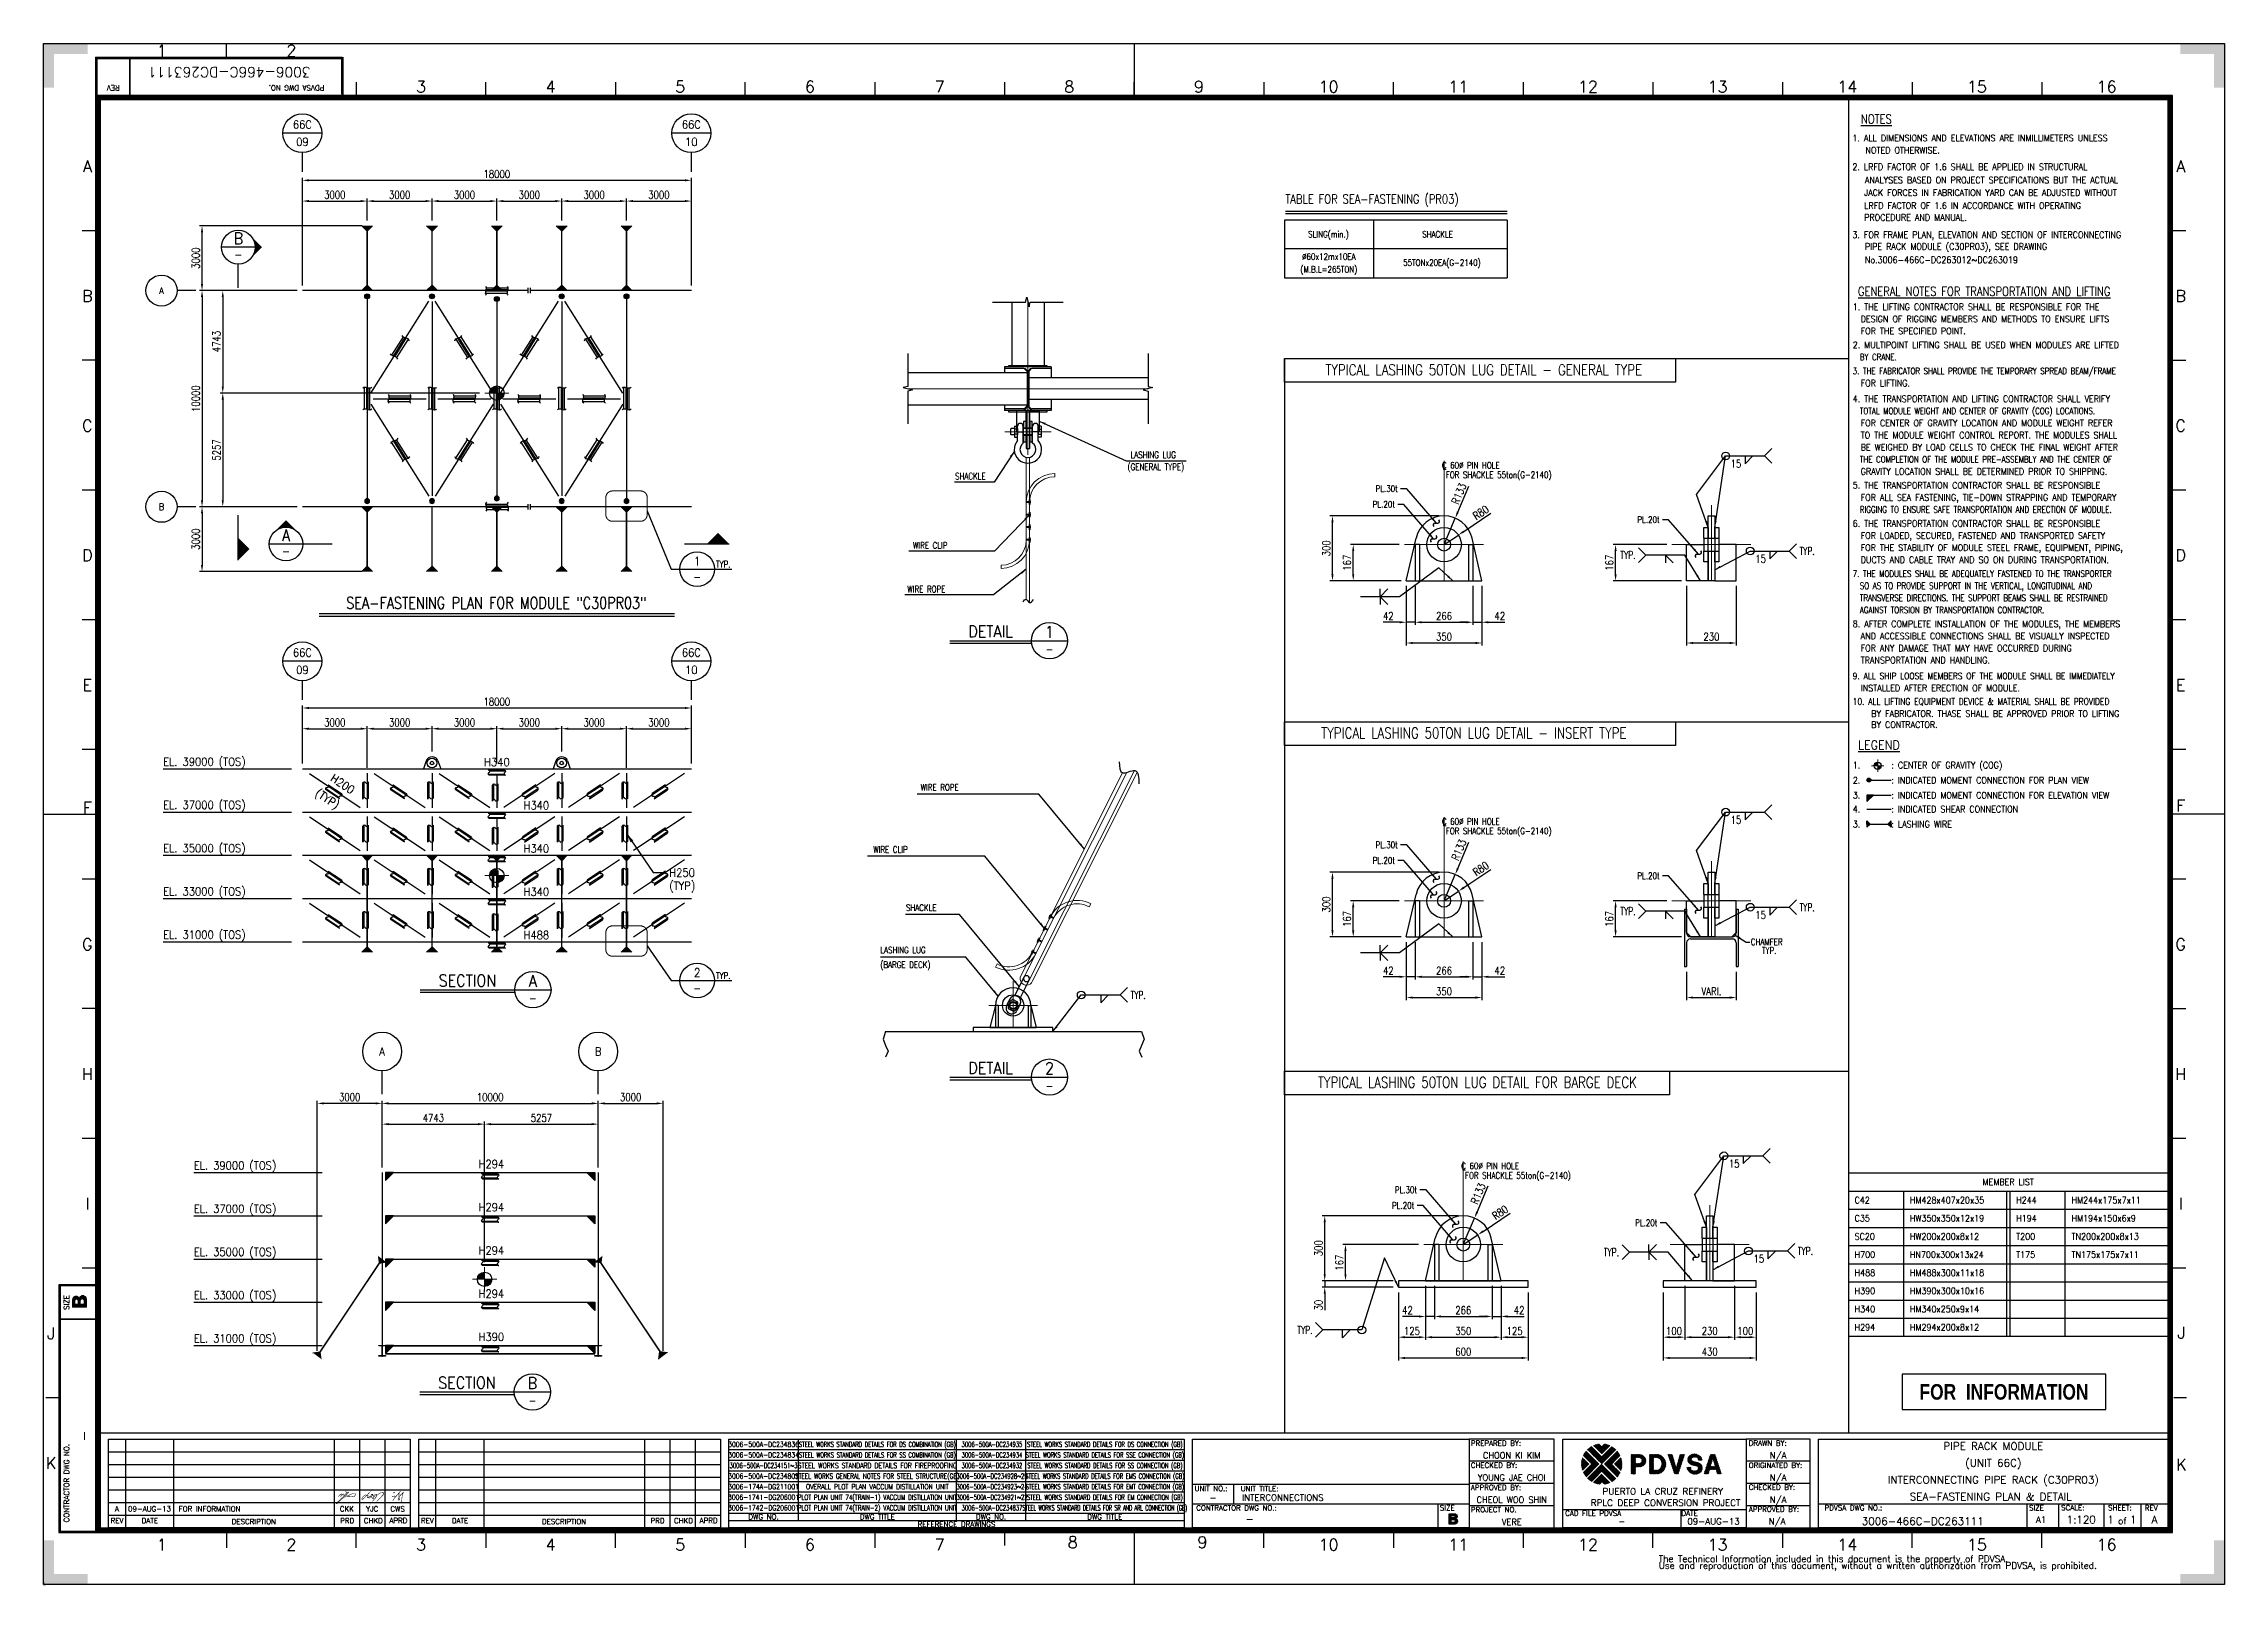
# Model space of a CAD drawing. Header units: metres. Extents: x 322890 to 423810, y -139616 to -68336.
import ezdxf
from ezdxf.enums import TextEntityAlignment as Align

# ---------------------------------------------------------------- set-up
doc = ezdxf.new("R2010")
doc.units = ezdxf.units.M
doc.header["$LTSCALE"] = 1200
for name, pattern in [('ACAD_ISO03W100', [30, 12, -18]), ('ACAD_ISO04W100', [30, 24, -3, 0, -3]), ('CENTER', [2, 1.25, -0.25, 0.25, -0.25]), ('CONTINOUS', [0]), ('DASHED', [19.05, 12.7, -6.35]), ('H1', [1.7, 1, -0.7]), ('HIDDEN', [0.375, 0.25, -0.125])]:
    doc.linetypes.add(name, pattern=pattern)
doc.layers.get('0').update_dxf_attribs({"color": 9})
for name, color, linetype in [('block', 2, 'Continuous'), ('CDIMEN', 7, 'Continuous'), ('CH', 2, 'Continuous'), ('CO', 7, 'Continuous'), ('CTEXTO', 7, 'Continuous'), ('DETALL', 7, 'Continuous'), ('DIM', 2, 'Continuous'), ('ETBLKA', 7, 'Continuous'), ('FORMAT', 2, 'Continuous'), ('l', 6, 'Continuous'), ('PLATAF', 2, 'Continuous'), ('TE', 3, 'Continuous'), ('TEXT', 7, 'Continuous')]:
    doc.layers.add(name, color=color, linetype=linetype)
for name, color, linetype, lineweight in [('CE', 1, 'CENTER', 9), ('celik pogled', 30, 'Continuous', 30), ('celik presjek', 30, 'Continuous', 30), ('kote', 255, 'Continuous', 9), ('Lashing lug', 3, 'Continuous', 30), ('lim presjek', 252, 'Continuous', 30), ('ose', 50, 'ACAD_ISO04W100', 15)]:
    doc.layers.add(name, color=color, linetype=linetype, lineweight=lineweight)
doc.styles.add('DWG_TITLE BLOCK$0$ARIAL', font='arialbd.ttf')
doc.styles.add('ROMANS', font='romans.shx', dxfattribs={"width": 0.8, "height": 360, "bigfont": 'ghs.shx'})
doc.styles.add('romans1', font='ROMANS.SHX', dxfattribs={"width": 0.8, "height": 360})
doc.styles.add('ROS3', font='romans.shx')
doc.styles.add('RS3', font='ROMANS.shx', dxfattribs={"width": 0.8, "height": 150})
doc.dimstyles.new('romans1', dxfattribs={"dimscale": 125, "dimtxt": 3, "dimasz": 2.5, "dimexe": 1, "dimexo": 1, "dimgap": 1, "dimtad": 0, "dimdec": 0, "dimtxsty": 'ROMANS', "dimcen": 2.5, "dimclrd": 2, "dimclre": 2, "dimclrt": 3, "dimazin": 0, "dimtfac": 1, "dimtmove": 0, "dimatfit": 3, "dimfxl": 0, "dimtvp": 1, "dimarcsym": 0})
doc.dimstyles.new('romans1$0', dxfattribs={"dimscale": 150, "dimtxt": 3, "dimasz": 2.5, "dimexe": 1, "dimexo": 2, "dimgap": 1, "dimtad": 0, "dimdec": 0, "dimtxsty": 'ROMANS', "dimcen": 2.5, "dimclrd": 2, "dimclre": 2, "dimclrt": 3, "dimazin": 0, "dimtfac": 1, "dimtdec": 0, "dimtmove": 0, "dimatfit": 3, "dimfxl": 0, "dimtvp": 0.85, "dimarcsym": 0})

msp = doc.modelspace()

# ---------------------------------------------------------------- texts
at = {"color": 2, "lineweight": -3, "style": 'DWG_TITLE BLOCK$0$ARIAL', "width": 0.8}
msp.add_text('FOR  INFORMATION', height=720, dxfattribs=at).set_placement((413610.4, -130710), align=Align.MIDDLE_CENTER)
at = {"layer": 'CDIMEN', "ltscale": 0.1, "style": 'ROMANS', "width": 0.8}
msp.add_text('SHACKLE', height=300, dxfattribs=at).set_placement((365067.4, -88499.4))
at = {"layer": 'CDIMEN', "style": 'ROMANS', "width": 0.9}
for s, p in [('H250', (351844.7, -106687.9)), ('(TYP)', (351844.7, -107295.1))]:
    msp.add_text(s, height=375, dxfattribs=at).set_placement(p, align=Align.MIDDLE_LEFT)
at = {"layer": 'CDIMEN', "ltscale": 0.1, "style": 'ROMANS', "width": 0.7}
msp.add_text('TYP.', height=360, dxfattribs=at).set_placement((373188.1, -112347.7), align=Align.MIDDLE_LEFT)
at = {"layer": 'CO', "color": 7, "style": 'ROMANS', "width": 0.8}
for s, p in [('TYPICAL LASHING 50TON LUG DETAIL - GENERAL TYPE ', (389673.1, -83678.8)), ('TYPICAL LASHING 50TON LUG DETAIL - INSERT TYPE ', (389215.7, -100478.1)), ('TYPICAL LASHING 50TON LUG DETAIL FOR BARGE DECK', (389245.1, -116639.5))]:
    msp.add_text(s, height=500, dxfattribs=at).set_placement(p, align=Align.CENTER)
at = {"layer": 'CO', "color": 2, "style": 'ROMANS', "width": 0.8}
msp.add_text('SEA-FASTENING PLAN FOR MODULE "C30PR03" ', height=540, dxfattribs=at).set_placement((343989.8, -94480.7), align=Align.CENTER)
at = {"layer": 'CTEXTO', "color": 7, "style": 'ROMANS'}
msp.add_text('3006-466C-DC263111', height=468.293, rotation=180, dxfattribs=at).set_placement((331479.9, -69654.9), align=Align.MIDDLE)
at = {"layer": 'CTEXTO', "style": 'ROMANS', "width": 0.9}
for s, p in [('1. ALL DIMENSIONS AND ELEVATIONS ARE INMILLIMETERS UNLESS', (406596.1, -72945)), ('NOTED OTHERWISE.', (407199.1, -73508.8)), ('2. LRFD FACTOR OF 1.6 SHALL BE APPLIED IN STRUCTURAL ', (406596.1, -74277.1)), ('ANALYSES BASED ON PROJECT SPECIFICATIONS BUT THE ACTUAL', (407173.7, -74888.3)), ('JACK FORCES IN FABRICATION YARD CAN BE ADJUSTED WITHOUT', (407143.1, -75471.3)), ('LRFD FACTOR OF 1.6 IN ACCORDANCE WITH OPERATING ', (407143.1, -76070.8)), ('PROCEDURE AND MANUAL.', (407143.1, -76617.4)), ('3. FOR FRAME PLAN, ELEVATION AND SECTION OF INTERCONNECTING', (406596.1, -77421)), ('PIPE RACK MODULE (C30PR03), SEE DRAWING', (407173.7, -77963)), ('No.3006-466C-DC263012~DC263019', (407173.7, -78580.5))]:
    msp.add_text(s, height=300, dxfattribs=at).set_placement(p, align=Align.BOTTOM_LEFT)
at = {"layer": 'CTEXTO', "style": 'ROMANS'}
for s, height, width, p in [('1. THE LIFTING CONTRACTOR SHALL BE RESPONSIBLE FOR THE', 300, 0.9, (406609.2, -80663.3)), ('  DESIGN OF RIGGING MEMBERS AND METHODS TO ENSURE LIFTS', 300, 0.9, (406609.2, -81222.8)), ('  FOR THE SPECIFIED POINT. ', 300, 0.9, (406609.2, -81782.3)), ('2. MULTIPOINT LIFTING SHALL BE USED WHEN MODULES ARE LIFTED', 300, 0.9, (406609.2, -82427.1)), ('  BY CRANE.', 300, 0.8, (406609.2, -82986.6)), ('3. THE FABRICATOR SHALL PROVIDE THE TEMPORARY SPREAD BEAM/FRAME ', 300, 0.8, (406609.2, -83631.3)), ('4. THE TRANSPORTATION AND LIFTING CONTRACTOR SHALL VERIFY ', 300, 0.9, (406609.2, -84920.8)), ('  FOR LIFTING.', 300, 0.9, (406609.2, -84190.8)), ('  TOTAL MODULE WEIGHT AND CENTER OF GRAVITY (COG) LOCATIONS.', 300, 0.8, (406609.2, -85480.3)), ('  FOR CENTER OF GRAVITY LOCATION AND MODULE WEIGHT REFER ', 300, 0.9, (406609.2, -86039.8)), ('  TO THE MODULE WEIGHT CONTROL REPORT. THE MODULES SHALL', 300, 0.9, (406609.2, -86599.3)), ('  THE COMPLETION OF THE MODULE PRE-ASSEMBLY AND THE CENTER OF', 300, 0.8, (406609.2, -87718.3)), ('  BE WEIGHED BY LOAD CELLS TO CHECK THE FINAL WEIGHT AFTER', 300, 0.9, (406609.2, -87158.8)), ('5. THE TRANSPORTATION CONTRACTOR SHALL BE RESPONSIBLE ', 300, 0.9, (406609.2, -88922.6)), ('  GRAVITY LOCATION SHALL BE DETERMINED PRIOR TO SHIPPING. ', 300, 0.9, (406609.2, -88277.8)), ('  RIGGING TO ENSURE SAFE TRANSPORTATION AND ERECTION OF MODULE.', 300, 0.8, (406609.2, -90041.6)), ('  FOR ALL SEA FASTENING, TIE-DOWN STRAPPING AND TEMPORARY ', 300, 0.9, (406609.2, -89482.1)), ('6. THE TRANSPORTATION CONTRACTOR SHALL BE RESPONSIBLE ', 300, 0.9, (406609.2, -90686.3)), ('  FOR LOADED, SECURED, FASTENED AND TRANSPORTED SAFETY ', 300, 0.9, (406609.2, -91245.8)), ('  FOR THE STABILITY OF MODULE STEEL FRAME, EQUIPMENT, PIPING, ', 300, 0.9, (406609.2, -91805.3)), ('7. THE MODULES SHALL BE ADEQUATELY FASTENED TO THE TRANSPORTER', 300, 0.8, (406609.2, -93009.5)), ('  DUCTS AND CABLE TRAY AND SO ON DURING TRANSPORTATION.', 300, 0.9, (406609.2, -92364.8)), ('  TRANSVERSE DIRECTIONS. THE SUPPORT BEAMS SHALL BE RESTRAINED', 300, 0.8, (406609.2, -94128.5)), ('  SO AS TO PROVIDE SUPPORT IN THE VERTICAL, LONGITUDINAL AND', 300, 0.8, (406609.2, -93569)), ('  AGAINST TORSION BY TRANSPORTATION CONTRACTOR.', 300, 0.8, (406609.2, -94688)), ('8. AFTER COMPLETE INSTALLATION OF THE MODULES, THE MEMBERS', 300, 0.9, (406609.2, -95332.8)), ('  AND ACCESSIBLE CONNECTIONS SHALL BE VISUALLY INSPECTED ', 300, 0.9, (406609.2, -95892.3)), ('  TRANSPORTATION AND HANDLING.', 300, 0.9, (406609.2, -97011.3)), ('  FOR ANY DAMAGE THAT MAY HAVE OCCURRED DURING ', 300, 0.9, (406609.2, -96451.8)), ('9. ALL SHIP LOOSE MEMBERS OF THE MODULE SHALL BE IMMEDIATELY', 300, 0.85, (406609.2, -97741.3)), ('10. ALL LIFTING EQUIPMENT DEVICE & MATERIAL SHALL BE PROVIDED', 300, 0.85, (406609.2, -98923.7)), ('  INSTALLED AFTER ERECTION OF MODULE.', 300, 0.9, (406609.2, -98300.8)), ('BY FABRICATOR. THASE SHALL BE APPROVED PRIOR TO LIFTING', 300, 0.9, (407471.5, -99483.2)), ('BY CONTRACTOR.', 300, 0.9, (407471.5, -99994.7)), ('EL. 39000 (TOS)', 375, 0.9, (328420.7, -101746.2)), ('1.       : CENTER OF GRAVITY (COG)', 300, 0.9, (406613.4, -101870)), ('2.       : INDICATED MOMENT CONNECTION FOR PLAN VIEW', 300, 0.9, (406613.4, -102565.2)), ('EL. 37000 (TOS)', 375, 0.9, (328420.7, -103746.2)), ('3.       : INDICATED MOMENT CONNECTION FOR ELEVATION VIEW', 300, 0.9, (406613.4, -103260.4)), ('4.       : INDICATED SHEAR CONNECTION', 300, 0.9, (406613.4, -103903.6)), ('3.       : LASHING WIRE', 300, 0.9, (406613.4, -104598.8)), ('EL. 35000 (TOS)', 375, 0.9, (328420.7, -105746.2)), ('EL. 33000 (TOS)', 375, 0.9, (328420.7, -107746.2)), ('EL. 31000 (TOS)', 375, 0.9, (328420.7, -109746.2)), ('EL. 39000 (TOS)', 375, 0.9, (329838.7, -120424.8)), ('EL. 37000 (TOS)', 375, 0.9, (329838.7, -122424.8)), ('EL. 35000 (TOS)', 375, 0.9, (329838.7, -124424.8)), ('EL. 33000 (TOS)', 375, 0.9, (329838.7, -126424.8)), ('EL. 31000 (TOS)', 375, 0.9, (329838.7, -128424.8))]:
    msp.add_text(s, height=height, dxfattribs=dict(at, width=width)).set_placement(p)
for s, height, width, p in [('1', 400, 0.9, (353136.6, -92479.4)), ('-', 400, 0.8, (353136.6, -93203.9)), ('H340', 375, 0.9, (343864.8, -101763)), ('H340', 375, 0.9, (345694.4, -103763)), ('H340', 375, 0.9, (345694.4, -105763)), ('H340', 375, 0.9, (345694.4, -107763)), ('H488', 375, 0.9, (345694.4, -109763)), ('2', 400, 0.9, (353136.6, -111514.9)), ('-', 400, 0.8, (353136.6, -112239.3)), ('H294', 375, 0.9, (343610.3, -120356.4)), ('H294', 375, 0.9, (343610.3, -122356.4)), ('H294', 375, 0.9, (343610.3, -124356.4)), ('H294', 375, 0.9, (343610.3, -126356.4)), ('H390', 375, 0.9, (343610.3, -128356.4))]:
    msp.add_text(s, height=height, dxfattribs=dict(at, width=width)).set_placement(p, align=Align.CENTER)
at = {"layer": 'CTEXTO', "style": 'ROMANS', "width": 0.9}
for s, p in [('(TYP)', (335920.4, -103429.9)), ('H200', (336625.1, -102741))]:
    msp.add_text(s, height=375, rotation=326.309932, dxfattribs=at).set_placement(p, align=Align.CENTER)
at = {"layer": 'CTEXTO', "ltscale": 0.1, "style": 'ROMANS', "width": 0.9}
msp.add_text('MEMBER LIST', height=300, dxfattribs=at).set_placement((413808.7, -121000.5), align=Align.MIDDLE_CENTER)
for s, p in [('C42', (406697.7, -121840.5)), ('HM428x407x20x35', (409258.7, -121840.5)), ('H244', (414177.5, -121840.5)), ('HM244x175x7x11', (416738.5, -121840.5)), ('C35', (406697.7, -122680.5)), ('HW350x350x12x19', (409258.7, -122680.5)), ('H194', (414177.5, -122680.5)), ('HM194x150x6x9', (416738.5, -122680.5)), ('SC20', (406697.7, -123520.5)), ('HW200x200x8x12', (409258.7, -123520.5)), ('T200', (414177.5, -123520.5)), ('TN200x200x8x13', (416738.5, -123520.5)), ('H700', (406697.7, -124360.5)), ('H488', (406697.7, -125200.5)), ('HN700x300x13x24', (409258.7, -124360.5)), ('HM488x300x11x18', (409258.7, -125200.5)), ('T175', (414177.5, -124360.5)), ('TN175x175x7x11', (416738.5, -124360.5)), ('H390', (406697.7, -126040.5)), ('HM390x300x10x16', (409258.7, -126040.5)), ('H340', (406697.7, -126880.5)), ('HM340x250x9x14', (409258.7, -126880.5)), ('H294', (406697.7, -127720.5)), ('HM294x200x8x12', (409258.7, -127720.5))]:
    msp.add_text(s, height=300, dxfattribs=at).set_placement(p, align=Align.MIDDLE_LEFT)
at = {"layer": 'CTEXTO', "color": 7, "style": 'ROMANS'}
for s, p in [('PIPE RACK MODULE', (413119.1, -133219.6)), ('(UNIT 66C)', (413119.1, -133998.8)), ('INTERCONNECTING PIPE RACK (C30PR03)', (413119.1, -134778.1)), ('SEA-FASTENING PLAN & DETAIL ', (413119.1, -135557.3))]:
    msp.add_text(s, height=351.22, dxfattribs=at).set_placement(p, align=Align.MIDDLE_CENTER)
for s, height, p in [('A', 240, (326283.3, -136124.5)), ('09-AUG-13', 240, (327789.3, -136124.5)), ('CKK', 240, (336920.6, -136124.5)), ('YJC', 240, (338095.5, -136124.5)), ('CWS', 240, (339270.3, -136124.5)), ('3006-466C-DC263111', 351.22, (409848.7, -136694.7)), ('A', 351.2, (420574.3, -136619.8))]:
    msp.add_text(s, height=height, dxfattribs=at).set_placement(p, align=Align.MIDDLE)
msp.add_text('FOR INFORMATION', height=240, dxfattribs=at).set_placement((329143.6, -136124.5), align=Align.MIDDLE_LEFT)
at = {"layer": 'CTEXTO', "style": 'ROMANS'}
msp.add_text('09-AUG-13', height=292.68, dxfattribs=at).set_placement((400169.3, -136704.1), align=Align.MIDDLE_CENTER)
msp.add_text('1:120', height=351.22, dxfattribs=at).set_placement((417183.5, -136619.8), align=Align.MIDDLE)
at = {"layer": 'CTEXTO', "style": 'ROMANS', "width": 0.85}
for p in [(418545.8, -136619.8), (419590, -136619.8)]:
    msp.add_text('1', height=351.2, dxfattribs=at).set_placement(p, align=Align.MIDDLE)
at = {"layer": 'DETALL', "style": 'ROMANS', "width": 0.9}
for s, height, p in [('B', 540, (331900.1, -77616.9)), ('-', 360, (331900.1, -78272.1)), ('A', 540, (334107.9, -91351.2)), ('-', 360, (334107.9, -92006.4))]:
    msp.add_text(s, height=height, dxfattribs=at).set_placement(p, align=Align.CENTER)
at = {"layer": 'FORMAT', "style": 'ROMANS'}
for s, width, p in [('%%UNOTES', 0.8, (406989.8, -72035)), ('%%UGENERAL NOTES FOR TRANSPORTATION AND LIFTING', 0.8, (406855, -80009.6)), ('%%ULEGEND', 0.9, (406859.2, -100998.1))]:
    msp.add_text(s, height=420, dxfattribs=dict(at, width=width)).set_placement(p)
at = {"layer": 'FORMAT', "style": 'ROMANS', "width": 0.9}
for s, height, p in [('66C', 375, (334864.8, -72080.4)), ('66C', 375, (352864.8, -72080.4)), ('09', 375, (334864.8, -72880.4)), ('10', 375, (352864.8, -72880.4)), ('A', 300, (328347.8, -79762.3)), ('B', 300, (328347.8, -89762.3)), ('66C', 375, (334864.8, -96510.7)), ('66C', 375, (352864.8, -96510.7)), ('09', 375, (334864.8, -97310.7)), ('10', 375, (352864.8, -97310.7)), ('A', 375, (338555.3, -114963)), ('B', 375, (348555.3, -114963))]:
    msp.add_text(s, height=height, dxfattribs=at).set_placement(p, align=Align.MIDDLE_CENTER)
at = {"layer": 'FORMAT', "width": 0.9}
for s, height, style, p in [('DETAIL', 540, 'ROMANS', (366710.3, -95802.3)), ('1', 540, 'ROMANS', (369440.2, -95820.9)), ('-', 360, 'ROS3', (369440.2, -96538.7)), ('SECTION', 540, 'ROMANS', (342501.9, -111949.4)), ('A', 540, 'ROMANS', (345531.8, -111968)), ('-', 360, 'ROS3', (345531.8, -112685.8)), ('DETAIL', 540, 'ROMANS', (366710.3, -115993.3)), ('2', 540, 'ROMANS', (369440.2, -116011.9)), ('-', 360, 'ROS3', (369440.2, -116729.7)), ('SECTION', 540, 'ROMANS', (342480.1, -130558.8)), ('B', 540, 'ROMANS', (345510, -130577.4)), ('-', 360, 'ROS3', (345510, -131295.3))]:
    msp.add_text(s, height=height, dxfattribs=dict(at, style=style)).set_placement(p, align=Align.CENTER)
at = {"layer": 'TE', "color": 7, "style": 'ROMANS', "width": 0.8}
for s, p in [('(GENERAL TYPE)', (373050.1, -88065.7)), ('LASHING LUG', (373190.3, -87509.9)), ('WIRE CLIP', (363124.5, -91699.4)), ('WIRE ROPE', (362861.5, -93722.9)), ('WIRE ROPE', (363482.3, -102892.5)), ('WIRE CLIP', (361282.7, -105768.5)), ('SHACKLE', (362796.1, -108460.7)), ('LASHING LUG', (361609.2, -110420.9)), ('(BARGE DECK)', (361609.2, -111099.6))]:
    msp.add_text(s, height=300, dxfattribs=at).set_placement(p)
for s, p in [('C 60%%C PIN HOLE', (387602.3, -87994.6)), ('L', (387637.8, -88043.6)), ('PL.30t', (384528.5, -89075.8)), ('FOR SHACKLE 55ton(G-2140)', (387779.8, -88433)), ('PL.20t', (384397.9, -89799.8)), ('PL.20t', (396647.7, -90509.3)), ('C 60%%C PIN HOLE', (387602.3, -104472.2)), ('L', (387637.8, -104521.2)), ('FOR SHACKLE 55ton(G-2140)', (387779.8, -104910.6)), ('PL.30t', (384528.5, -105553.4)), ('PL.20t', (384397.9, -106277.4)), ('PL.20t', (396647.7, -106986.9)), ('CHAMFER', (401896.3, -110044)), ('TYP.', (402409.8, -110443.6)), ('C 60%%C PIN HOLE', (388494.3, -120409.9)), ('L', (388529.8, -120458.9)), ('FOR SHACKLE 55ton(G-2140)', (388671.8, -120848.3))]:
    msp.add_text(s, height=300, rotation=360, dxfattribs=at).set_placement(p)
at = {"layer": 'TE', "color": 0, "style": 'ROMANS', "width": 0.8}
for p in [(401207.8, -87590.3), (402347.5, -91992.4), (401207.8, -104067.8), (402347.5, -108470), (401127.7, -119970.7), (402267.5, -124372.9)]:
    msp.add_text('15', height=360, dxfattribs=at).set_placement(p, align=Align.TOP_CENTER)
at = {"layer": 'TE', "color": 0, "style": 'ROMANS', "width": 0.7}
for p in [(396559.6, -91994.1), (396559.6, -108471.7), (395793, -124248.5), (381613.8, -127845.9)]:
    msp.add_text('TYP.', height=360, dxfattribs=at).set_placement(p, align=Align.MIDDLE_RIGHT)
for p in [(404147.5, -91812.4), (404147.5, -108290), (404067.5, -124192.9)]:
    msp.add_text('TYP.', height=360, dxfattribs=at).set_placement(p, align=Align.MIDDLE_LEFT)
at = {"layer": 'TE', "color": 7, "style": 'ROMANS', "width": 0.8}
for p in [(354343, -92568.8), (354343, -111604.2)]:
    msp.add_text('TYP.', height=300, dxfattribs=at).set_placement(p, align=Align.CENTER)
at = {"layer": 'TE', "color": 0, "style": 'ROMANS', "width": 0.8}
for s, p in [('PL.20t', (385289.9, -122238.8)), ('PL.30t', (385420.5, -121514.8)), ('PL.20t', (396541.3, -123038.8))]:
    msp.add_text(s, height=300, rotation=360, dxfattribs=at).set_placement(p)

# ---------------------------------------------------------------- blocks, each defined once
blk = doc.blocks.new('Offshore_HEC')
at = {"lineweight": 25}
for p, q in [((20, 588.76), (20, 574)), ((20, 588.74), (114.99, 588.74)), ((20.12, 574), (20.12, 588.76)), ((20.24, 588.75), (20.24, 574)), ((20.36, 574), (20.36, 588.74)), ((20.48, 588.74), (20.48, 574)), ((70.54, 588.74), (70.54, 593.98)), ((114.99, 574.5), (114.99, 588.75)), ((115.11, 588.75), (115.11, 574.38)), ((115.24, 574.25), (115.24, 588.75)), ((115.37, 588.75), (115.37, 574.12)), ((115.49, 574), (115.49, 588.75)), ((420.54, 594), (420.54, 572.32)), ((115.11, 588.62), (20, 588.62)), ((20, 588.49), (115.24, 588.49)), ((115.37, 588.36), (20, 588.36)), ((20, 588.24), (115.49, 588.24)), ((821, 574), (20, 574)), ((20, 574), (20, 20)), ((820.88, 573.88), (20.13, 573.88)), ((20.13, 573.88), (20.13, 20.12)), ((820.76, 573.76), (20.25, 573.76)), ((20.25, 573.76), (20.25, 20.25)), ((820.64, 573.64), (20.37, 573.64)), ((20.37, 573.64), (20.37, 20.38)), ((820.52, 573.52), (20.5, 573.52)), ((20.5, 573.52), (20.5, 20.5)), ((820.4, 573.4), (20.63, 573.4)), ((20.63, 573.4), (20.63, 20.62)), ((820.28, 573.28), (20.75, 573.28)), ((20.75, 573.28), (20.75, 20.75)), ((820.16, 573.16), (20.87, 573.16)), ((20.87, 573.16), (20.87, 20.88)), ((820.04, 573.04), (21, 573.04)), ((21, 573.04), (21, 21)), ((819.8, 572.8), (21.13, 572.8)), ((21.13, 572.8), (21.13, 21.12)), ((819.92, 572.92), (21.25, 572.92)), ((21.25, 572.92), (21.25, 21.25)), ((819.68, 572.68), (21.37, 572.68)), ((21.37, 572.68), (21.37, 21.38)), ((819.56, 572.56), (21.5, 572.56)), ((21.5, 572.56), (21.5, 21.5)), ((819.44, 572.44), (21.63, 572.44)), ((21.63, 572.44), (21.63, 21.62)), ((819.32, 572.32), (21.75, 572.32)), ((21.75, 572.32), (21.75, 21.75)), ((120.54, 579.16), (120.54, 573.16)), ((170.54, 573.16), (170.54, 579.16)), ((178.89, 572.79), (178.69, 573.16)), ((178.89, 572.79), (178.69, 573.16)), ((178.89, 572.79), (178.69, 573.16)), ((178.89, 572.79), (178.69, 573.16)), ((220.54, 579.16), (220.54, 573.16)), ((270.54, 573.16), (270.54, 579.16)), ((320.54, 579.16), (320.54, 573.16)), ((370.54, 579.16), (370.54, 573.16)), ((420.54, 573.16), (420.54, 579.16)), ((470.54, 579.16), (470.54, 573.16)), ((520.54, 573.16), (520.54, 579.16)), ((570.54, 579.16), (570.54, 573.16)), ((620.54, 579.16), (620.54, 573.16)), ((670.54, 579.16), (670.54, 573.16)), ((695.99, 572.32), (695.99, 58.46)), ((720.54, 579.16), (720.54, 573.16)), ((770.54, 579.16), (770.54, 573.16)), ((819.32, 21.75), (819.32, 572.32)), ((819.44, 21.62), (819.44, 572.44)), ((819.56, 21.5), (819.56, 572.56)), ((819.68, 21.38), (819.68, 572.68)), ((819.8, 21.25), (819.8, 572.8)), ((819.92, 21.12), (819.92, 572.92)), ((820.04, 21), (820.04, 573.04)), ((820.16, 20.88), (820.16, 573.16)), ((820.28, 20.75), (820.28, 573.28)), ((820.4, 20.62), (820.4, 573.4)), ((820.52, 20.5), (820.52, 573.52)), ((820.64, 20.38), (820.64, 573.64)), ((820.76, 20.25), (820.76, 573.76)), ((820.88, 20.12), (820.88, 573.88)), ((821, 20), (821, 574)), ((14.87, 522), (20.87, 522)), ((820.16, 522), (826.16, 522)), ((20.87, 472), (14.87, 472)), ((820.16, 472), (826.16, 472)), ((14.87, 422), (20.87, 422)), ((820.16, 422), (826.16, 422)), ((14.87, 372), (20.87, 372)), ((820.16, 372), (826.16, 372)), ((14.87, 322), (20.87, 322)), ((820.16, 322), (826.16, 322)), ((0, 297), (21.75, 297)), ((841, 297), (819.32, 297)), ((14.87, 272), (20.87, 272)), ((820.16, 272), (826.16, 272)), ((20.87, 222), (14.87, 222)), ((820.16, 222), (826.16, 222)), ((14.87, 172), (20.87, 172)), ((820.16, 172), (826.16, 172)), ((14.87, 122), (20.87, 122)), ((20.61, 118.25), (20.61, 118.13)), ((20.63, 118.49), (20.62, 118.37)), ((820.16, 122), (826.16, 122)), ((20.63, 115.53), (5.87, 115.53)), ((5.87, 115.53), (5.87, 20.04)), ((5.99, 20.16), (5.99, 115.41)), ((5.99, 115.41), (20.63, 115.41)), ((20.62, 115.29), (6.12, 115.29)), ((6.12, 115.29), (6.12, 20.29)), ((6.25, 20.42), (6.25, 115.17)), ((6.25, 115.17), (20.61, 115.17)), ((20.61, 115.05), (6.37, 115.05)), ((6.37, 115.05), (6.37, 20.54)), ((12.01, 109.83), (11.1, 109.83)), ((12.17, 109.68), (11.1, 109.68)), ((12.01, 109.68), (11.1, 109.68)), ((12.09, 109.53), (11.1, 109.53)), ((12.01, 109.53), (11.1, 109.53)), ((12.04, 109.38), (11.1, 109.38)), ((12.01, 109.38), (11.1, 109.38)), ((12.31, 109.83), (11.13, 109.83)), ((14.55, 109.98), (11.17, 109.98)), ((16.51, 110.13), (11.21, 110.13)), ((13.64, 110.28), (11.27, 110.28)), ((13.56, 110.43), (11.37, 110.43)), ((13.47, 110.58), (11.47, 110.58)), ((13.36, 110.73), (11.59, 110.73)), ((13.15, 110.88), (11.76, 110.88)), ((12.91, 111.03), (12.11, 111.03)), ((14.37, 109.83), (12.97, 109.83)), ((14.27, 109.68), (13.15, 109.68)), ((14.21, 109.53), (13.21, 109.53)), ((14.17, 109.38), (13.25, 109.38)), ((14.13, 109.83), (13.27, 109.83)), ((14.13, 109.68), (13.27, 109.68)), ((14.13, 109.53), (13.27, 109.53)), ((14.13, 109.38), (13.27, 109.38)), ((16.47, 110.28), (13.71, 110.28)), ((16.44, 110.43), (13.79, 110.43)), ((16.33, 110.58), (13.86, 110.58)), ((16.22, 110.73), (13.97, 110.73)), ((16.11, 110.88), (14.15, 110.88)), ((15.89, 111.03), (14.34, 111.03)), ((15.53, 111.18), (14.65, 111.18)), ((16.55, 109.98), (15.22, 109.98)), ((16.57, 109.83), (15.43, 109.83)), ((16.59, 109.68), (15.55, 109.68)), ((16.59, 109.53), (15.59, 109.53)), ((16.6, 109.83), (15.66, 109.83)), ((16.6, 109.68), (15.66, 109.68)), ((16.6, 109.53), (15.66, 109.53)), ((16.6, 109.38), (15.66, 109.38)), ((16.6, 109.38), (15.66, 109.38)), ((12.01, 109.23), (11.1, 109.23)), ((12.01, 109.23), (11.1, 109.23)), ((12.01, 109.08), (11.1, 109.08)), ((12.01, 109.08), (11.1, 109.08)), ((12.01, 108.93), (11.1, 108.93)), ((12.01, 108.93), (11.1, 108.93)), ((12.01, 108.78), (11.1, 108.78)), ((12.01, 108.78), (11.1, 108.78)), ((12.01, 108.63), (11.1, 108.63)), ((12.01, 108.63), (11.1, 108.63)), ((12.01, 108.48), (11.1, 108.48)), ((12.01, 108.48), (11.1, 108.48)), ((12.01, 108.33), (11.1, 108.33)), ((12.01, 108.33), (11.1, 108.33)), ((12.01, 108.18), (11.1, 108.18)), ((12.01, 108.18), (11.1, 108.18)), ((12.01, 108.03), (11.1, 108.03)), ((12.01, 108.03), (11.1, 108.03)), ((16.6, 107.88), (11.1, 107.88)), ((16.6, 107.73), (11.1, 107.73)), ((16.6, 107.58), (11.1, 107.58)), ((16.6, 107.43), (11.1, 107.43)), ((16.6, 107.28), (11.1, 107.28)), ((16.6, 107.13), (11.1, 107.13)), ((16.6, 106.98), (11.1, 106.98)), ((14.13, 109.23), (13.27, 109.23)), ((14.13, 109.23), (13.27, 109.23)), ((14.13, 109.08), (13.27, 109.08)), ((14.13, 109.08), (13.27, 109.08)), ((14.13, 108.93), (13.27, 108.93)), ((14.13, 108.93), (13.27, 108.93)), ((14.13, 108.78), (13.27, 108.78)), ((14.13, 108.78), (13.27, 108.78)), ((14.13, 108.63), (13.27, 108.63)), ((14.13, 108.63), (13.27, 108.63)), ((14.13, 108.48), (13.27, 108.48)), ((14.13, 108.48), (13.27, 108.48)), ((14.13, 108.33), (13.27, 108.33)), ((14.13, 108.33), (13.27, 108.33)), ((14.13, 108.18), (13.27, 108.18)), ((14.13, 108.18), (13.27, 108.18)), ((14.13, 108.03), (13.27, 108.03)), ((14.13, 108.03), (13.27, 108.03)), ((16.6, 109.23), (15.66, 109.23)), ((16.6, 109.23), (15.66, 109.23)), ((16.6, 109.08), (15.66, 109.08)), ((16.6, 109.08), (15.66, 109.08)), ((16.6, 108.93), (15.66, 108.93)), ((16.6, 108.93), (15.66, 108.93)), ((16.6, 108.78), (15.66, 108.78)), ((16.6, 108.78), (15.66, 108.78)), ((16.6, 108.63), (15.66, 108.63)), ((16.6, 108.63), (15.66, 108.63)), ((16.6, 108.48), (15.66, 108.48)), ((16.6, 108.33), (15.66, 108.33)), ((16.6, 108.33), (15.66, 108.33)), ((16.6, 108.18), (15.66, 108.18)), ((16.6, 108.18), (15.66, 108.18)), ((16.6, 108.03), (15.66, 108.03)), ((16.6, 108.03), (15.66, 108.03)), ((0.87, 72), (5.87, 72)), ((821.45, 72), (826.45, 72)), ((21.75, 58.46), (819.32, 58.46)), ((25.01, 51.13), (141.4, 51.13)), ((31.54, 56.02), (31.54, 21.75)), ((50.11, 56.02), (50.11, 21.75)), ((112.03, 56.02), (112.03, 21.75)), ((121.82, 56.02), (121.82, 21.75)), ((131.61, 56.02), (131.61, 21.75)), ((144.66, 51.12), (261.05, 51.12)), ((151.19, 56.02), (151.19, 21.75)), ((169.76, 56.02), (169.76, 21.75)), ((231.67, 56.02), (231.67, 21.75)), ((241.46, 56.02), (241.46, 21.75)), ((251.25, 56.02), (251.25, 21.75)), ((264.31, 51.94), (439.8, 51.94)), ((290.98, 56.02), (290.98, 24.62)), ((352.06, 24.62), (352.06, 56.02)), ((378.72, 56.02), (378.72, 24.62)), ((443.07, 56.02), (549.78, 56.02)), ((443.07, 21.75), (443.07, 56.02)), ((549.78, 56.02), (549.78, 21.75)), ((582.57, 56.02), (549.78, 56.02)), ((582.57, 21.75), (582.57, 56.02)), ((681.23, 56.02), (656.59, 56.02)), ((681.23, 21.75), (681.23, 56.02)), ((684.5, 56.02), (819.32, 56.02)), ((684.5, 21.75), (684.5, 56.02)), ((819.32, 56.02), (819.32, 21.75)), ((25.01, 46.23), (141.4, 46.23)), ((144.66, 46.23), (261.05, 46.23)), ((264.31, 47.86), (439.8, 47.86)), ((264.31, 43.78), (439.8, 43.78)), ((582.51, 47.45), (549.78, 47.45)), ((681.23, 47.45), (656.59, 47.45)), ((25.01, 41.33), (141.4, 41.33)), ((25.01, 36.44), (141.4, 36.44)), ((144.66, 41.33), (261.05, 41.33)), ((144.66, 36.44), (261.05, 36.44)), ((264.31, 39.7), (439.8, 39.7)), ((264.31, 35.62), (439.8, 35.62)), ((549.78, 38.44), (443.07, 38.44)), ((458.81, 38.44), (458.81, 30.94)), ((582.57, 38.88), (549.78, 38.88)), ((681.23, 38.88), (656.59, 38.88)), ((25.01, 31.54), (141.4, 31.54)), ((25.01, 26.65), (141.4, 26.65)), ((144.66, 31.54), (261.05, 31.54)), ((144.66, 26.65), (261.05, 26.65)), ((264.31, 31.54), (439.8, 31.54)), ((264.31, 27.46), (439.8, 27.46)), ((549.78, 30.94), (443.07, 30.94)), ((537.61, 30.94), (537.61, 21.75)), ((542.09, 23.18), (542.09, 27.24)), ((542.2, 23.18), (542.2, 27.24)), ((542.31, 23.18), (542.31, 27.24)), ((542.42, 23.18), (542.42, 27.24)), ((542.53, 23.18), (542.53, 27.24)), ((542.64, 23.18), (542.64, 27.24)), ((542.75, 23.18), (542.75, 27.24)), ((542.87, 26.57), (542.87, 27.24)), ((542.87, 26.57), (542.87, 27.24)), ((542.87, 25.01), (542.87, 25.64)), ((542.87, 25.01), (542.87, 25.64)), ((542.98, 26.57), (542.98, 27.24)), ((542.98, 26.57), (542.98, 27.24)), ((542.98, 25.01), (542.98, 25.64)), ((542.98, 25.01), (542.98, 25.64)), ((543.09, 26.57), (543.09, 27.24)), ((543.09, 26.57), (543.09, 27.24)), ((543.09, 25.01), (543.09, 25.64)), ((543.09, 25.01), (543.09, 25.64)), ((543.2, 26.57), (543.2, 27.24)), ((543.2, 26.57), (543.2, 27.24)), ((543.2, 25.01), (543.2, 25.64)), ((543.2, 25.01), (543.2, 25.64)), ((543.31, 26.57), (543.31, 27.24)), ((543.31, 26.57), (543.31, 27.24)), ((543.31, 25.01), (543.31, 25.64)), ((543.31, 25.01), (543.31, 25.64)), ((543.42, 26.57), (543.42, 27.24)), ((543.42, 26.57), (543.42, 27.24)), ((543.42, 25.01), (543.42, 25.64)), ((543.42, 25.01), (543.42, 25.64)), ((543.53, 26.57), (543.53, 27.24)), ((543.53, 26.57), (543.53, 27.24)), ((543.53, 25.01), (543.53, 25.64)), ((543.53, 25.01), (543.53, 25.64)), ((543.64, 26.57), (543.64, 27.24)), ((543.64, 26.57), (543.64, 27.24)), ((543.64, 25.01), (543.64, 25.64)), ((543.64, 25.01), (543.64, 25.64)), ((543.75, 26.57), (543.75, 27.24)), ((543.75, 26.57), (543.75, 27.24)), ((543.75, 25.01), (543.75, 25.64)), ((543.75, 25.01), (543.75, 25.64)), ((543.86, 26.55), (543.86, 27.24)), ((543.86, 26.57), (543.86, 27.24)), ((543.86, 24.98), (543.86, 25.66)), ((543.86, 25.01), (543.86, 25.64)), ((543.97, 26.51), (543.97, 27.24)), ((543.97, 26.57), (543.97, 27.24)), ((543.97, 24.95), (543.97, 25.69)), ((543.97, 25.01), (543.97, 25.64)), ((544.08, 26.45), (544.08, 27.24)), ((544.08, 26.57), (544.08, 27.24)), ((544.08, 24.9), (544.08, 25.73)), ((544.08, 25.01), (544.08, 25.64)), ((544.2, 26.57), (544.2, 27.24)), ((544.2, 26.35), (544.2, 27.22)), ((544.2, 24.83), (544.2, 25.86)), ((544.2, 25.01), (544.2, 25.64)), ((544.31, 24.7), (544.31, 27.19)), ((544.42, 23.25), (544.42, 27.16)), ((544.53, 25.37), (544.53, 27.12)), ((544.53, 23.28), (544.53, 25.32)), ((544.64, 25.43), (544.64, 27.04)), ((544.64, 23.3), (544.64, 25.26)), ((544.75, 25.49), (544.75, 26.97)), ((544.86, 25.57), (544.86, 26.88)), ((544.97, 25.73), (544.97, 26.76)), ((545.08, 25.91), (545.08, 26.5)), ((582.57, 30.32), (549.78, 30.32)), ((656.59, 28.78), (585.84, 28.78)), ((681.23, 30.32), (656.59, 30.32)), ((819.32, 30.94), (684.5, 30.94)), ((764.81, 30.94), (764.81, 21.75)), ((776.98, 30.94), (776.98, 21.75)), ((794.57, 30.94), (794.57, 21.75)), ((808.75, 30.94), (808.75, 21.75)), ((5.87, 20.04), (20.62, 20.04)), ((20.62, 20.16), (5.99, 20.16)), ((6.12, 20.29), (20.62, 20.29)), ((20.62, 20.42), (6.25, 20.42)), ((6.37, 20.54), (20.62, 20.54)), ((20, 20), (821, 20)), ((20.13, 20.12), (820.88, 20.12)), ((20.25, 20.25), (820.76, 20.25)), ((20.37, 20.38), (820.64, 20.38)), ((20.5, 20.5), (820.52, 20.5)), ((20.62, 23.53), (20.62, 23.66)), ((20.62, 23.28), (20.62, 23.4)), ((20.63, 20.62), (820.4, 20.62)), ((20.75, 20.75), (820.28, 20.75)), ((20.87, 20.88), (820.16, 20.88)), ((21, 21), (820.04, 21)), ((21.13, 21.12), (819.92, 21.12)), ((21.25, 21.25), (819.8, 21.25)), ((21.37, 21.38), (819.68, 21.38)), ((21.5, 21.5), (819.56, 21.5)), ((21.63, 21.62), (819.44, 21.62)), ((21.75, 21.75), (819.32, 21.75)), ((70.54, 20.07), (70.54, 14.07)), ((120.54, 14.07), (120.54, 20.07)), ((170.54, 20.07), (170.54, 14.07)), ((220.54, 14.07), (220.54, 20.07)), ((264.31, 24.62), (439.8, 24.62)), ((270.54, 20.07), (270.54, 14.07)), ((320.54, 20.07), (320.54, 14.07)), ((370.54, 20), (370.54, 15)), ((420.54, 21.75), (420.54, 0)), ((549.78, 21.75), (443.07, 21.75)), ((470.54, 14.07), (470.54, 20.07)), ((520.54, 20.07), (520.54, 14.07)), ((542.87, 23.18), (542.87, 23.88)), ((542.87, 23.18), (542.87, 23.88)), ((542.98, 23.18), (542.98, 23.88)), ((542.98, 23.18), (542.98, 23.88)), ((543.09, 23.18), (543.09, 23.88)), ((543.09, 23.18), (543.09, 23.88)), ((543.2, 23.18), (543.2, 23.88)), ((543.2, 23.18), (543.2, 23.88)), ((543.31, 23.18), (543.31, 23.88)), ((543.31, 23.18), (543.31, 23.88)), ((543.42, 23.18), (543.42, 23.88)), ((543.42, 23.18), (543.42, 23.88)), ((543.53, 23.18), (543.53, 23.88)), ((543.53, 23.18), (543.53, 23.88)), ((543.64, 23.18), (543.64, 23.88)), ((543.64, 23.18), (543.64, 23.88)), ((543.75, 23.18), (543.75, 23.88)), ((543.75, 23.18), (543.75, 23.88)), ((543.86, 23.18), (543.86, 23.88)), ((543.86, 23.18), (543.86, 23.88)), ((543.97, 23.19), (543.97, 23.93)), ((543.97, 23.18), (543.97, 23.88)), ((544.08, 23.19), (544.08, 23.96)), ((544.08, 23.18), (544.08, 23.88)), ((544.2, 23.2), (544.2, 24.05)), ((544.2, 23.18), (544.2, 23.88)), ((544.31, 23.22), (544.31, 24.2)), ((544.75, 23.38), (544.75, 25.21)), ((544.86, 23.46), (544.86, 25.12)), ((544.97, 23.54), (544.97, 24.99)), ((545.08, 23.71), (545.08, 24.85)), ((545.19, 23.97), (545.19, 24.62)), ((549.78, 21.75), (582.57, 21.75)), ((570.54, 20.07), (570.54, 14.07)), ((620.54, 14.07), (620.54, 20.07)), ((656.59, 21.75), (681.23, 21.75)), ((670.54, 20.07), (670.54, 14.07)), ((819.32, 21.75), (684.5, 21.75)), ((720.54, 14.07), (720.54, 20.07)), ((770.54, 14.07), (770.54, 20.07)), ((819.32, 21.75), (818.32, 21.75)), ((819.32, 21.75), (819.32, 22.75)), ((821, 20), (820, 20)), ((821, 20), (821, 21))]:
    blk.add_line(p, q, dxfattribs=at)
at = {"color": 10}
for p, q in [((593.82, 49.62), (595.24, 51.04)), ((593.88, 49.48), (595.34, 50.94)), ((593.98, 49.38), (595.44, 50.84)), ((594.01, 50.02), (595.14, 51.15)), ((594.08, 49.28), (595.55, 50.74)), ((594.19, 49.18), (595.65, 50.64)), ((594.28, 50.49), (595.04, 51.25)), ((594.29, 49.07), (595.75, 50.53)), ((594.74, 51.15), (594.94, 51.35)), ((595.42, 51.83), (596.11, 52.52)), ((595.52, 51.73), (596.78, 52.99)), ((595.62, 51.63), (597.08, 53.09)), ((595.72, 51.53), (597.19, 52.99)), ((595.82, 51.42), (597.29, 52.89)), ((595.93, 51.32), (597.39, 52.79)), ((596.03, 51.22), (597.49, 52.68)), ((596.13, 51.12), (597.59, 52.58)), ((596.23, 51.02), (597.7, 52.48)), ((596.33, 50.92), (597.8, 52.38)), ((596.44, 50.81), (597.9, 52.28)), ((596.54, 50.71), (598, 52.17)), ((596.64, 50.61), (598.1, 52.07)), ((596.74, 50.51), (598.2, 51.97)), ((596.84, 50.41), (598.31, 51.87)), ((596.94, 50.3), (598.41, 51.77)), ((597.05, 50.2), (598.51, 51.67)), ((597.15, 50.1), (598.61, 51.56)), ((597.25, 50), (598.71, 51.46)), ((597.35, 49.9), (598.81, 51.36)), ((597.45, 49.8), (598.92, 51.26)), ((597.56, 49.69), (599.02, 51.16)), ((597.66, 49.59), (599.12, 51.05)), ((597.76, 49.49), (599.22, 50.95)), ((597.77, 53.37), (598.01, 53.61)), ((597.86, 49.39), (599.32, 50.85)), ((597.87, 53.27), (598.33, 53.73)), ((597.96, 49.29), (599.42, 50.75)), ((597.97, 53.16), (598.63, 53.82)), ((598.06, 49.18), (599.53, 50.65)), ((598.07, 53.06), (598.92, 53.9)), ((598.17, 49.08), (599.63, 50.54)), ((598.18, 52.96), (599.18, 53.97)), ((598.28, 52.86), (599.44, 54.02)), ((598.38, 52.76), (599.69, 54.06)), ((598.48, 52.66), (599.92, 54.1)), ((598.58, 52.55), (600.05, 54.02)), ((598.69, 52.45), (600.15, 53.92)), ((598.79, 52.35), (600.25, 53.82)), ((598.89, 52.25), (600.36, 53.72)), ((598.99, 52.15), (600.46, 53.61)), ((599.09, 52.04), (600.56, 53.51)), ((599.19, 51.94), (600.66, 53.41)), ((599.3, 51.84), (600.76, 53.31)), ((599.4, 51.74), (600.86, 53.2)), ((599.49, 47.76), (604.81, 53.08)), ((599.5, 51.64), (601.94, 54.08)), ((599.59, 47.66), (604.94, 53.01)), ((599.6, 51.54), (602.12, 54.05)), ((599.69, 47.56), (605.07, 52.93)), ((599.7, 51.43), (602.29, 54.02)), ((599.8, 47.45), (605.19, 52.85)), ((599.81, 51.33), (602.46, 53.99)), ((599.9, 47.35), (605.31, 52.77)), ((599.91, 51.23), (602.63, 53.95)), ((600, 47.25), (605.43, 52.68)), ((600.01, 51.13), (602.79, 53.91)), ((600.1, 47.15), (605.55, 52.59)), ((600.11, 51.03), (602.96, 53.87)), ((600.2, 47.05), (605.66, 52.51)), ((600.21, 50.92), (603.11, 53.83)), ((600.3, 46.94), (605.78, 52.42)), ((600.31, 50.82), (603.27, 53.78)), ((600.41, 46.84), (605.89, 52.32)), ((600.42, 50.72), (603.42, 53.73)), ((600.51, 46.74), (606, 52.23)), ((600.52, 50.62), (603.57, 53.67)), ((600.61, 46.64), (606.1, 52.13)), ((600.62, 50.52), (603.72, 53.62)), ((600.71, 46.54), (606.21, 52.04)), ((600.72, 50.42), (603.86, 53.56)), ((600.81, 46.44), (606.31, 51.94)), ((600.82, 50.31), (604.01, 53.5)), ((601.91, 46.31), (606.9, 51.3)), ((602.01, 46.21), (606.99, 51.18)), ((602.11, 46.1), (607.08, 51.07)), ((602.21, 46), (607.16, 50.95)), ((602.32, 45.9), (607.25, 50.83)), ((602.42, 45.8), (607.33, 50.71)), ((602.52, 45.7), (607.41, 50.59)), ((602.62, 45.6), (607.49, 50.46)), ((593.1, 46.67), (594.41, 47.98)), ((593.1, 46.46), (594.51, 47.87)), ((593.1, 46.26), (594.62, 47.77)), ((593.11, 46.88), (594.31, 48.08)), ((593.11, 46.06), (594.72, 47.67)), ((593.12, 45.86), (594.82, 47.57)), ((593.13, 47.1), (594.21, 48.18)), ((593.13, 45.68), (594.92, 47.47)), ((593.15, 45.49), (595.02, 47.37)), ((593.16, 47.33), (594.11, 48.28)), ((593.17, 45.31), (595.13, 47.26)), ((593.19, 47.57), (594, 48.38)), ((593.2, 45.13), (595.23, 47.16)), ((593.23, 47.81), (593.9, 48.48)), ((593.23, 44.96), (595.33, 47.06)), ((593.26, 44.79), (595.43, 46.96)), ((593.28, 48.07), (593.8, 48.59)), ((593.3, 44.62), (595.53, 46.86)), ((593.34, 44.46), (595.64, 46.76)), ((593.35, 48.34), (593.7, 48.69)), ((593.38, 44.3), (595.74, 46.65)), ((593.43, 48.62), (593.6, 48.79)), ((593.43, 44.14), (595.84, 46.55)), ((593.48, 43.98), (595.94, 46.45)), ((593.82, 43.11), (598.5, 47.78)), ((593.89, 42.97), (598.6, 47.68)), ((593.95, 42.83), (598.7, 47.58)), ((594.02, 42.7), (598.8, 47.48)), ((594.1, 42.57), (598.9, 47.38)), ((594.17, 42.44), (599.01, 47.28)), ((594.25, 42.31), (599.11, 47.17)), ((594.33, 42.19), (599.21, 47.07)), ((594.39, 48.97), (595.85, 50.43)), ((594.41, 42.06), (599.31, 46.97)), ((594.49, 48.87), (595.95, 50.33)), ((594.49, 41.94), (599.41, 46.87)), ((594.57, 41.82), (599.52, 46.77)), ((594.59, 48.77), (596.05, 50.23)), ((594.66, 41.71), (599.62, 46.66)), ((594.7, 48.67), (596.16, 50.13)), ((594.75, 41.59), (599.72, 46.56)), ((594.8, 48.56), (596.26, 50.03)), ((594.84, 41.48), (599.82, 46.46)), ((594.9, 48.46), (596.36, 49.92)), ((595, 48.36), (596.46, 49.82)), ((595.1, 48.26), (596.56, 49.72)), ((595.2, 48.16), (596.67, 49.62)), ((595.31, 48.05), (596.77, 49.52)), ((595.41, 47.95), (596.87, 49.41)), ((595.42, 40.84), (600.92, 46.33)), ((595.51, 47.85), (596.97, 49.31)), ((595.52, 40.74), (601.02, 46.23)), ((595.61, 47.75), (597.07, 49.21)), ((595.63, 40.64), (601.12, 46.13)), ((595.71, 47.65), (597.17, 49.11)), ((595.74, 40.54), (601.22, 46.03)), ((595.82, 47.55), (597.28, 49.01)), ((595.85, 40.45), (601.32, 45.93)), ((595.92, 47.44), (597.38, 48.91)), ((595.96, 40.36), (601.42, 45.82)), ((596.02, 47.34), (597.48, 48.8)), ((596.07, 40.27), (601.53, 45.72)), ((596.12, 47.24), (597.58, 48.7)), ((596.18, 40.18), (601.63, 45.62)), ((596.22, 47.14), (597.68, 48.6)), ((596.3, 40.09), (601.73, 45.52)), ((596.32, 47.04), (597.79, 48.5)), ((596.42, 40.01), (601.83, 45.42)), ((596.43, 46.93), (597.89, 48.4)), ((596.53, 46.83), (597.99, 48.29)), ((596.54, 39.92), (601.93, 45.32)), ((596.63, 46.73), (598.09, 48.19)), ((596.66, 39.84), (602.04, 45.21)), ((596.73, 46.63), (598.19, 48.09)), ((596.79, 39.76), (602.14, 45.11)), ((596.83, 46.53), (598.29, 47.99)), ((596.92, 39.69), (602.24, 45.01)), ((596.94, 46.43), (598.4, 47.89)), ((597.72, 39.27), (600.91, 42.45)), ((597.86, 39.21), (601.01, 42.35)), ((598.01, 39.15), (601.11, 42.25)), ((598.16, 39.09), (601.21, 42.15)), ((598.27, 48.98), (599.73, 50.44)), ((598.37, 48.88), (599.83, 50.34)), ((598.47, 48.78), (599.93, 50.24)), ((598.57, 48.68), (600.03, 50.14)), ((598.68, 48.57), (600.14, 50.03)), ((598.78, 48.47), (600.24, 49.93)), ((598.88, 48.37), (600.34, 49.83)), ((598.98, 48.27), (600.44, 49.73)), ((599.08, 48.17), (600.54, 49.63)), ((599.18, 48.06), (600.65, 49.52)), ((599.29, 47.96), (600.75, 49.42)), ((599.39, 47.86), (600.85, 49.32)), ((600.88, 43.45), (602.34, 44.91)), ((600.98, 43.35), (602.44, 44.81)), ((601.09, 43.24), (602.54, 44.7)), ((601.19, 43.14), (602.65, 44.6)), ((601.29, 43.04), (602.75, 44.5)), ((601.39, 42.94), (602.85, 44.4)), ((601.49, 42.84), (602.95, 44.3)), ((601.59, 42.74), (603.05, 44.2)), ((601.7, 42.63), (603.16, 44.09)), ((601.8, 42.53), (603.26, 43.99)), ((601.9, 42.43), (603.36, 43.89)), ((602, 42.33), (603.46, 43.79)), ((602.1, 42.23), (603.56, 43.69)), ((602.21, 42.13), (603.67, 43.58)), ((602.31, 42.02), (603.77, 43.48)), ((602.41, 41.92), (603.87, 43.38)), ((602.51, 41.82), (603.97, 43.28)), ((602.61, 41.72), (604.07, 43.18)), ((602.72, 45.49), (607.57, 50.34)), ((602.72, 41.62), (604.17, 43.07)), ((602.82, 41.52), (604.28, 42.97)), ((602.83, 45.39), (607.64, 50.21)), ((602.92, 41.41), (604.38, 42.87)), ((602.93, 45.29), (607.71, 50.08)), ((603.02, 41.31), (604.48, 42.77)), ((603.03, 45.19), (607.79, 49.94)), ((603.12, 41.21), (604.58, 42.67)), ((603.13, 45.09), (607.85, 49.81)), ((603.23, 44.98), (607.92, 49.67)), ((603.23, 41.11), (604.68, 42.57)), ((603.33, 44.88), (604.8, 46.35)), ((603.33, 41.01), (604.79, 42.46)), ((603.43, 40.9), (604.89, 42.36)), ((603.44, 44.78), (604.9, 46.25)), ((603.53, 40.8), (604.99, 42.26)), ((603.54, 44.68), (605, 46.14)), ((603.63, 40.7), (605.09, 42.16)), ((603.64, 44.58), (605.1, 46.04)), ((603.74, 44.48), (605.21, 45.94)), ((603.74, 40.6), (605.19, 42.06)), ((603.84, 44.37), (605.31, 45.84)), ((603.95, 44.27), (605.41, 45.74)), ((604.05, 44.17), (605.51, 45.63)), ((604.15, 44.07), (605.61, 45.53)), ((604.25, 43.97), (605.72, 45.43)), ((604.35, 43.87), (605.82, 45.33)), ((604.46, 43.76), (605.92, 45.23)), ((604.56, 43.66), (606.02, 45.12)), ((604.66, 43.56), (606.12, 45.02)), ((604.76, 43.46), (606.22, 44.92)), ((604.86, 43.36), (606.33, 44.82)), ((604.96, 43.25), (606.43, 44.72)), ((605.07, 43.15), (606.53, 44.62)), ((605.17, 43.05), (606.63, 44.51)), ((605.27, 42.95), (606.73, 44.41)), ((605.37, 42.85), (606.84, 44.31)), ((605.47, 42.75), (606.94, 44.21)), ((605.58, 42.64), (607.04, 44.11)), ((605.68, 42.54), (607.14, 44)), ((605.78, 42.44), (607.24, 43.9)), ((605.79, 46.32), (608.27, 48.8)), ((605.88, 42.34), (607.34, 43.8)), ((605.89, 46.22), (608.32, 48.65)), ((605.98, 42.24), (607.45, 43.7)), ((606, 46.12), (608.37, 48.49)), ((606.09, 42.13), (607.55, 43.6)), ((606.1, 46.02), (608.41, 48.33)), ((606.19, 42.03), (607.65, 43.5)), ((606.2, 45.91), (608.45, 48.16)), ((606.29, 41.93), (607.75, 43.39)), ((606.3, 45.81), (608.49, 48)), ((606.39, 41.83), (607.85, 43.29)), ((606.4, 45.71), (608.52, 47.83)), ((606.49, 41.73), (607.95, 43.19)), ((606.5, 45.61), (608.55, 47.65)), ((606.59, 41.63), (607.79, 42.82)), ((606.61, 45.51), (608.58, 47.48)), ((606.7, 41.52), (607.53, 42.36)), ((606.71, 45.41), (608.6, 47.3)), ((606.81, 45.3), (608.62, 47.11)), ((606.91, 45.2), (608.63, 46.92)), ((607.01, 45.1), (608.64, 46.73)), ((607.12, 45), (608.65, 46.53)), ((607.22, 44.9), (608.65, 46.33)), ((607.32, 44.79), (608.65, 46.12)), ((607.42, 44.69), (608.64, 45.91)), ((607.52, 44.59), (608.62, 45.69)), ((607.62, 44.49), (608.6, 45.46)), ((607.73, 44.39), (608.57, 45.23)), ((607.83, 44.29), (608.53, 44.99)), ((607.93, 44.18), (608.48, 44.73)), ((608.03, 44.08), (608.42, 44.47)), ((608.13, 43.98), (608.35, 44.19)), ((608.24, 43.88), (608.26, 43.9)), ((612.25, 49.93), (612.42, 50.1)), ((612.25, 49.72), (612.63, 50.1)), ((612.25, 49.52), (612.83, 50.1)), ((612.25, 49.32), (613.04, 50.1)), ((612.25, 49.11), (613.24, 50.1)), ((612.25, 48.91), (613.44, 50.1)), ((612.25, 48.71), (613.65, 50.1)), ((612.25, 48.5), (613.85, 50.1)), ((612.25, 48.3), (614.05, 50.1)), ((612.25, 48.09), (614.26, 50.1)), ((612.25, 47.89), (614.46, 50.1)), ((612.25, 47.69), (614.66, 50.1)), ((612.25, 47.48), (614.87, 50.1)), ((612.25, 47.28), (615.07, 50.1)), ((612.25, 47.08), (613.84, 48.67)), ((612.25, 46.87), (613.84, 48.46)), ((612.25, 46.67), (613.84, 48.26)), ((612.25, 46.47), (613.84, 48.05)), ((612.25, 46.26), (613.84, 47.85)), ((612.25, 46.06), (613.84, 47.65)), ((612.25, 45.85), (613.84, 47.44)), ((612.25, 45.65), (613.84, 47.24)), ((612.25, 45.45), (613.84, 47.04)), ((612.25, 45.24), (613.84, 46.83)), ((612.25, 45.04), (613.84, 46.63)), ((612.25, 44.84), (613.99, 46.58)), ((612.25, 44.63), (614.19, 46.58)), ((612.25, 44.43), (614.4, 46.58)), ((612.25, 44.23), (614.6, 46.58)), ((612.25, 44.02), (614.81, 46.58)), ((612.25, 43.82), (615.01, 46.58)), ((612.25, 43.61), (613.84, 45.2)), ((612.25, 43.41), (613.84, 45)), ((612.25, 43.21), (613.84, 44.8)), ((612.25, 43), (613.84, 44.59)), ((612.25, 42.8), (613.84, 44.39)), ((612.29, 42.64), (613.84, 44.19)), ((612.49, 42.64), (613.84, 43.98)), ((612.7, 42.64), (613.84, 43.78)), ((612.9, 42.64), (613.84, 43.57)), ((613.11, 42.64), (613.84, 43.37)), ((613.31, 42.64), (613.84, 43.17)), ((613.51, 42.64), (613.84, 42.96)), ((613.72, 42.64), (613.84, 42.76)), ((613.9, 45.27), (615.21, 46.58)), ((614.03, 48.86), (615.28, 50.1)), ((614.1, 45.27), (615.48, 46.64)), ((614.24, 48.86), (615.48, 50.1)), ((614.31, 45.27), (615.81, 46.77)), ((614.44, 48.86), (615.65, 50.07)), ((614.51, 45.27), (617.76, 48.52)), ((614.64, 48.86), (615.82, 50.04)), ((614.71, 45.27), (617.81, 48.37)), ((614.85, 48.86), (615.99, 50)), ((614.92, 45.27), (617.85, 48.19)), ((615.05, 48.86), (616.16, 49.96)), ((615.12, 45.27), (617.86, 48.01)), ((615.25, 48.86), (616.31, 49.92)), ((615.32, 45.27), (617.88, 47.82)), ((615.42, 48.82), (616.45, 49.86)), ((615.54, 45.27), (617.88, 47.62)), ((615.59, 48.79), (616.6, 49.8)), ((615.73, 48.73), (616.72, 49.72)), ((615.79, 45.32), (617.88, 47.41)), ((615.87, 48.66), (616.84, 49.63)), ((615.98, 48.56), (616.96, 49.55)), ((616.07, 48.46), (617.07, 49.46)), ((616.07, 45.4), (617.85, 47.18)), ((616.17, 48.35), (617.18, 49.36)), ((616.28, 48.25), (617.29, 49.27)), ((616.3, 47.26), (617.7, 48.65)), ((616.32, 48.09), (617.38, 49.15)), ((616.34, 47.91), (617.46, 49.03)), ((616.34, 47.5), (617.61, 48.78)), ((616.36, 47.73), (617.54, 48.9)), ((616.4, 45.53), (617.78, 46.9)), ((616.76, 45.68), (617.53, 46.45)), ((619.26, 50.02), (619.35, 50.1)), ((619.26, 49.82), (619.55, 50.1)), ((619.26, 49.61), (619.76, 50.1)), ((619.26, 49.41), (619.96, 50.1)), ((619.26, 49.2), (620.16, 50.1)), ((619.26, 49), (620.37, 50.1)), ((619.26, 48.8), (620.57, 50.1)), ((619.26, 48.59), (620.77, 50.1)), ((619.26, 48.39), (620.98, 50.1)), ((619.26, 48.19), (621.18, 50.1)), ((619.26, 47.98), (621.39, 50.1)), ((619.26, 47.78), (621.59, 50.1)), ((619.26, 47.58), (621.79, 50.1)), ((619.26, 47.37), (622, 50.1)), ((619.26, 47.17), (620.85, 48.76)), ((619.26, 46.96), (620.85, 48.55)), ((619.26, 46.76), (620.85, 48.35)), ((619.26, 46.56), (620.85, 48.15)), ((619.26, 46.35), (620.85, 47.94)), ((619.26, 46.15), (620.85, 47.74)), ((619.26, 45.95), (620.85, 47.54)), ((619.26, 45.74), (620.85, 47.33)), ((619.26, 45.54), (620.85, 47.13)), ((619.26, 45.33), (620.85, 46.92)), ((619.26, 45.13), (620.85, 46.72)), ((619.26, 44.93), (620.85, 46.52)), ((619.26, 44.72), (620.85, 46.31)), ((619.26, 44.52), (620.85, 46.11)), ((619.26, 44.32), (620.85, 45.91)), ((619.26, 44.11), (620.85, 45.7)), ((619.26, 43.91), (620.85, 45.5)), ((619.26, 43.71), (620.85, 45.3)), ((619.26, 43.5), (620.85, 45.09)), ((619.26, 43.3), (620.85, 44.89)), ((619.26, 43.09), (620.85, 44.68)), ((619.26, 42.89), (620.85, 44.48)), ((619.26, 42.69), (620.85, 44.28)), ((619.42, 42.64), (620.85, 44.07)), ((619.62, 42.64), (620.97, 43.99)), ((619.83, 42.64), (621.17, 43.99)), ((620.03, 42.64), (621.38, 43.99)), ((620.23, 42.64), (621.58, 43.99)), ((620.44, 42.64), (621.78, 43.99)), ((620.64, 42.64), (621.99, 43.99)), ((620.84, 42.64), (622.2, 43.99)), ((620.96, 48.86), (622.2, 50.1)), ((621.05, 42.64), (622.43, 44.02)), ((621.16, 48.86), (622.4, 50.1)), ((621.25, 42.64), (622.81, 44.19)), ((621.36, 48.86), (622.58, 50.07)), ((621.46, 42.64), (625.6, 46.78)), ((621.57, 48.86), (622.75, 50.05)), ((621.66, 42.64), (625.62, 46.6)), ((621.77, 48.86), (622.92, 50.01)), ((621.86, 42.64), (625.62, 46.4)), ((621.97, 48.86), (623.07, 49.96)), ((622.07, 42.64), (625.62, 46.2)), ((622.18, 48.86), (623.23, 49.91)), ((622.28, 42.65), (625.59, 45.96)), ((622.35, 48.83), (623.38, 49.86)), ((622.52, 48.79), (623.53, 49.8)), ((622.52, 42.68), (625.54, 45.71)), ((622.67, 48.75), (623.66, 49.73)), ((622.75, 42.71), (625.47, 45.44)), ((622.82, 48.68), (623.79, 49.66)), ((622.94, 48.61), (623.93, 49.6)), ((622.97, 42.73), (625.39, 45.15)), ((623.05, 48.51), (624.04, 49.5)), ((623.16, 48.42), (624.15, 49.4)), ((623.27, 48.33), (624.26, 49.32)), ((623.28, 42.83), (625.27, 44.83)), ((623.38, 48.23), (624.38, 49.23)), ((623.47, 48.12), (624.48, 49.12)), ((623.56, 48), (624.57, 49.01)), ((623.64, 47.88), (624.66, 48.9)), ((623.66, 43.01), (625.12, 44.47)), ((623.67, 45.06), (625.56, 46.95)), ((623.7, 47.73), (624.76, 48.79)), ((623.76, 47.59), (624.86, 48.69)), ((623.82, 47.45), (624.96, 48.59)), ((623.83, 45.43), (625.52, 47.11)), ((623.88, 47.3), (625.02, 48.45)), ((623.93, 47.15), (625.09, 48.31)), ((623.94, 45.73), (625.48, 47.28)), ((623.98, 47), (625.16, 48.18)), ((624, 46), (625.44, 47.44)), ((624.02, 46.83), (625.23, 48.04)), ((624.03, 46.64), (625.28, 47.89)), ((624.03, 46.44), (625.34, 47.74)), ((624.03, 46.23), (625.39, 47.59)), ((624.5, 43.65), (624.74, 43.88)), ((626.43, 50.06), (626.48, 50.1)), ((626.48, 49.91), (626.68, 50.1)), ((626.53, 49.75), (626.88, 50.1)), ((626.59, 49.6), (627.09, 50.1)), ((626.64, 49.45), (627.29, 50.1)), ((626.69, 49.3), (627.49, 50.1)), ((626.74, 49.14), (627.7, 50.1)), ((626.79, 48.99), (627.9, 50.1)), ((626.84, 48.84), (628.08, 50.08)), ((626.89, 48.69), (628.13, 49.92)), ((626.94, 48.53), (628.17, 49.76)), ((626.99, 48.38), (628.22, 49.61)), ((627.04, 48.23), (628.26, 49.45)), ((627.09, 48.07), (628.31, 49.29)), ((627.15, 47.92), (628.35, 49.13)), ((627.2, 47.77), (628.4, 48.97)), ((627.25, 47.62), (628.45, 48.81)), ((627.3, 47.46), (628.49, 48.66)), ((627.35, 47.31), (628.54, 48.5)), ((627.4, 47.16), (628.58, 48.34)), ((627.45, 47.01), (628.63, 48.18)), ((627.5, 46.85), (628.67, 48.02)), ((627.55, 46.7), (628.72, 47.86)), ((627.6, 46.55), (628.76, 47.71)), ((627.65, 46.39), (628.81, 47.55)), ((627.71, 46.24), (628.85, 47.39)), ((627.76, 46.09), (628.9, 47.23)), ((627.81, 45.94), (628.94, 47.07)), ((627.86, 45.78), (628.99, 46.91)), ((627.91, 45.63), (629.03, 46.75)), ((627.96, 45.48), (629.08, 46.6)), ((628.01, 45.32), (629.12, 46.44)), ((628.06, 45.17), (629.17, 46.28)), ((628.11, 45.02), (629.21, 46.12)), ((628.16, 44.87), (629.26, 45.96)), ((628.21, 44.71), (629.3, 45.8)), ((628.27, 44.56), (629.35, 45.65)), ((628.32, 44.41), (629.4, 45.49)), ((628.37, 44.26), (629.44, 45.33)), ((628.42, 44.1), (629.49, 45.17)), ((628.47, 43.95), (629.53, 45.01)), ((628.52, 43.8), (629.56, 44.84)), ((628.57, 43.64), (629.59, 44.66)), ((628.62, 43.49), (631.63, 46.5)), ((628.67, 43.34), (631.53, 46.19)), ((628.72, 43.19), (631.43, 45.89)), ((628.77, 43.03), (631.33, 45.59)), ((628.83, 42.88), (631.23, 45.28)), ((628.88, 42.73), (631.13, 44.98)), ((628.99, 42.64), (631.03, 44.68)), ((629.19, 42.64), (630.93, 44.37)), ((629.4, 42.64), (630.83, 44.07)), ((629.6, 42.64), (630.73, 43.77)), ((629.61, 44.68), (631.73, 46.8)), ((629.65, 44.93), (631.82, 47.1)), ((629.72, 45.2), (631.92, 47.41)), ((629.8, 45.48), (632.02, 47.71)), ((629.8, 42.64), (630.63, 43.46)), ((629.88, 45.77), (632.12, 48.01)), ((629.96, 46.05), (632.22, 48.32)), ((630.01, 42.64), (630.53, 43.16)), ((630.04, 46.34), (632.32, 48.62)), ((630.12, 46.62), (632.42, 48.92)), ((630.2, 46.91), (632.52, 49.23)), ((630.21, 42.64), (630.43, 42.86)), ((630.29, 47.19), (632.62, 49.53)), ((630.37, 47.48), (632.72, 49.83)), ((630.45, 47.76), (632.79, 50.1)), ((630.53, 48.05), (632.59, 50.1)), ((630.61, 48.33), (632.38, 50.1)), ((630.69, 48.62), (632.18, 50.1)), ((630.78, 48.9), (631.97, 50.1)), ((630.86, 49.19), (631.77, 50.1)), ((630.94, 49.47), (631.57, 50.1)), ((631.02, 49.76), (631.36, 50.1)), ((631.1, 50.04), (631.16, 50.1)), ((633.76, 44.97), (633.89, 45.1)), ((633.8, 44.8), (634.11, 45.11)), ((633.84, 44.64), (634.32, 45.12)), ((633.89, 44.48), (634.54, 45.13)), ((633.95, 44.35), (634.75, 45.14)), ((634.01, 44.2), (634.96, 45.15)), ((634.02, 47.87), (636.4, 50.25)), ((634.02, 48.08), (636.15, 50.21)), ((634.03, 47.68), (636.63, 50.28)), ((634.04, 48.3), (635.92, 50.18)), ((634.06, 47.5), (636.83, 50.28)), ((634.09, 47.33), (637.02, 50.26)), ((634.09, 44.07), (635.18, 45.16)), ((634.13, 48.59), (635.57, 50.03)), ((634.16, 47.2), (635.49, 48.53)), ((634.18, 43.96), (635.23, 45.01)), ((634.23, 47.06), (635.44, 48.27)), ((634.25, 43.83), (635.23, 44.81)), ((634.26, 48.93), (635.16, 49.83)), ((634.3, 46.93), (635.44, 48.07)), ((634.33, 43.71), (635.26, 44.63)), ((634.39, 46.82), (635.49, 47.92)), ((634.42, 43.59), (635.31, 44.47)), ((634.48, 46.71), (635.57, 47.79)), ((634.51, 43.48), (635.37, 44.34)), ((634.59, 46.61), (635.69, 47.71)), ((634.61, 43.37), (635.45, 44.21)), ((634.7, 46.52), (635.81, 47.63)), ((634.72, 43.27), (635.54, 44.1)), ((634.82, 46.43), (635.94, 47.56)), ((634.83, 43.18), (635.65, 44.01)), ((634.94, 46.35), (636.08, 47.49)), ((634.94, 43.09), (635.81, 43.96)), ((635.05, 43), (635.95, 43.9)), ((635.06, 46.27), (636.22, 47.43)), ((635.17, 42.91), (636.1, 43.84)), ((635.19, 46.19), (636.38, 47.38)), ((635.31, 42.85), (636.26, 43.8)), ((635.35, 46.14), (636.54, 47.34)), ((635.44, 42.78), (636.43, 43.76)), ((635.5, 46.1), (636.7, 47.29)), ((635.58, 42.72), (636.61, 43.74)), ((635.66, 46.05), (636.86, 47.25)), ((635.74, 42.67), (636.82, 43.74)), ((635.78, 48.82), (637.2, 50.24)), ((635.83, 46.01), (637.02, 47.21)), ((635.87, 42.59), (637.04, 43.76)), ((635.99, 45.97), (637.18, 47.16)), ((636.02, 42.54), (637.3, 43.83)), ((636.15, 45.93), (637.34, 47.12)), ((636.18, 49.01), (637.38, 50.21)), ((636.18, 42.5), (637.6, 43.92)), ((636.31, 45.89), (637.5, 47.08)), ((636.37, 42.48), (637.9, 44.01)), ((636.47, 49.1), (637.54, 50.17)), ((636.48, 45.85), (637.66, 47.04)), ((636.56, 42.47), (639.59, 45.5)), ((636.64, 45.81), (637.83, 47)), ((636.67, 49.1), (637.7, 50.12)), ((636.76, 42.47), (639.63, 45.34)), ((636.8, 45.77), (637.99, 46.96)), ((636.88, 49.1), (637.84, 50.06)), ((636.96, 45.72), (638.15, 46.91)), ((636.97, 42.47), (639.65, 45.16)), ((637.07, 49.09), (637.97, 49.99)), ((637.13, 45.68), (638.31, 46.86)), ((637.19, 42.49), (639.65, 44.95)), ((637.25, 49.06), (638.11, 49.93)), ((637.29, 45.64), (638.45, 46.8)), ((637.42, 49.03), (638.26, 49.87)), ((637.43, 42.52), (639.65, 44.75)), ((637.45, 45.6), (638.58, 46.73)), ((637.55, 48.96), (638.4, 49.81)), ((637.61, 45.56), (638.72, 46.66)), ((637.68, 48.88), (638.51, 49.72)), ((637.72, 42.61), (639.64, 44.53)), ((637.75, 45.5), (638.83, 46.58)), ((637.79, 48.79), (638.63, 49.63)), ((637.88, 45.41), (638.95, 46.49)), ((637.89, 48.69), (638.74, 49.54)), ((637.98, 44.1), (639.54, 45.66)), ((637.99, 48.59), (638.86, 49.45)), ((638, 45.33), (639.07, 46.4)), ((638.03, 42.72), (639.6, 44.29)), ((638.05, 48.44), (638.97, 49.36)), ((638.06, 45.19), (639.16, 46.29)), ((638.1, 48.29), (639.06, 49.25)), ((638.12, 48.1), (639.13, 49.11)), ((638.12, 45.05), (639.26, 46.18)), ((638.13, 47.91), (639.2, 48.98)), ((638.13, 44.86), (639.34, 46.07)), ((638.13, 44.65), (639.43, 45.95)), ((638.13, 44.45), (639.49, 45.81)), ((638.29, 47.86), (639.29, 48.86)), ((638.48, 42.96), (639.29, 43.77)), ((638.5, 47.87), (639.36, 48.74)), ((638.72, 47.89), (639.42, 48.59)), ((638.93, 47.9), (639.47, 48.43)), ((639.14, 47.91), (639.51, 48.27)), ((639.36, 47.92), (639.55, 48.1)), ((639.57, 47.93), (639.58, 47.94)), ((640.39, 42.64), (643.23, 45.47)), ((640.47, 42.92), (643.02, 45.47)), ((640.57, 43.22), (642.82, 45.47)), ((640.6, 42.64), (643.43, 45.47)), ((640.67, 43.53), (642.82, 45.68)), ((640.77, 43.83), (642.91, 45.97)), ((640.8, 42.64), (643.64, 45.47)), ((640.87, 44.13), (642.99, 46.25)), ((640.97, 44.44), (643.07, 46.54)), ((641.01, 42.64), (642.39, 44.03)), ((641.07, 44.74), (643.16, 46.83)), ((641.17, 45.04), (643.24, 47.12)), ((641.21, 42.64), (642.3, 43.73)), ((641.27, 45.35), (643.32, 47.4)), ((641.37, 45.65), (643.41, 47.69)), ((641.41, 42.64), (642.21, 43.44)), ((641.47, 45.95), (643.49, 47.98)), ((641.57, 46.26), (643.57, 48.26)), ((641.62, 42.64), (642.12, 43.15)), ((641.67, 46.56), (643.66, 48.55)), ((641.77, 46.86), (644.67, 49.77)), ((641.82, 42.64), (642.04, 42.85)), ((641.87, 47.17), (644.62, 49.92)), ((641.97, 47.47), (644.57, 50.07)), ((642.07, 47.77), (644.4, 50.1)), ((642.17, 48.08), (644.19, 50.1)), ((642.27, 48.38), (643.99, 50.1)), ((642.37, 48.68), (643.79, 50.1)), ((642.47, 48.99), (643.58, 50.1)), ((642.57, 49.29), (643.38, 50.1)), ((642.6, 44.23), (643.84, 45.47)), ((642.67, 49.59), (643.18, 50.1)), ((642.77, 49.9), (642.97, 50.1)), ((642.8, 44.23), (644.04, 45.47)), ((643, 44.23), (644.25, 45.47)), ((643.21, 44.23), (644.45, 45.47)), ((643.41, 44.23), (645.73, 46.55)), ((643.61, 44.23), (645.78, 46.4)), ((643.72, 48.61), (644.72, 49.61)), ((643.77, 48.45), (644.77, 49.46)), ((643.81, 48.3), (644.82, 49.31)), ((643.82, 44.23), (645.83, 46.24)), ((643.86, 48.14), (644.87, 49.15)), ((643.9, 47.98), (644.92, 49)), ((643.95, 47.82), (644.97, 48.85)), ((643.99, 47.66), (645.02, 48.69)), ((644.02, 44.23), (645.88, 46.09)), ((644.04, 47.51), (645.08, 48.54)), ((644.09, 47.35), (645.13, 48.39)), ((644.13, 47.19), (645.18, 48.24)), ((644.18, 47.03), (645.23, 48.08)), ((644.22, 46.88), (645.28, 47.93)), ((644.22, 44.23), (645.93, 45.94)), ((644.27, 46.72), (645.33, 47.78)), ((644.32, 46.56), (645.38, 47.62)), ((644.36, 46.4), (645.43, 47.47)), ((644.41, 46.24), (645.48, 47.32)), ((644.43, 44.23), (645.98, 45.78)), ((644.45, 46.09), (645.53, 47.16)), ((644.5, 45.93), (645.58, 47.01)), ((644.54, 45.77), (645.63, 46.86)), ((644.59, 45.61), (645.68, 46.7)), ((644.63, 44.23), (646.03, 45.63)), ((644.84, 44.23), (646.08, 45.48)), ((645.02, 44.21), (646.13, 45.32)), ((645.06, 44.04), (646.18, 45.17)), ((645.1, 43.88), (646.23, 45.02)), ((645.14, 43.72), (646.28, 44.86)), ((645.19, 43.56), (646.33, 44.71)), ((645.23, 43.4), (646.39, 44.56)), ((645.27, 43.24), (646.44, 44.4)), ((645.31, 43.08), (646.49, 44.25)), ((645.35, 42.91), (646.54, 44.1)), ((645.4, 42.75), (646.59, 43.94)), ((645.49, 42.64), (646.64, 43.79)), ((645.69, 42.64), (646.69, 43.64)), ((645.89, 42.64), (646.74, 43.48)), ((646.1, 42.64), (646.79, 43.33)), ((646.3, 42.64), (646.84, 43.18)), ((646.5, 42.64), (646.89, 43.02)), ((646.71, 42.64), (646.94, 42.87)), ((646.91, 42.64), (646.99, 42.72)), ((598.31, 39.04), (601.31, 42.05)), ((598.46, 38.99), (601.42, 41.95)), ((598.61, 38.94), (601.52, 41.84)), ((598.77, 38.89), (601.62, 41.74)), ((598.93, 38.85), (601.72, 41.64)), ((599.09, 38.81), (601.82, 41.54)), ((599.26, 38.77), (601.92, 41.44)), ((599.43, 38.74), (602.03, 41.33)), ((599.6, 38.71), (602.13, 41.23)), ((599.78, 38.68), (602.23, 41.13)), ((599.99, 38.69), (602.33, 41.03)), ((600.97, 39.46), (602.43, 40.93)), ((601.07, 39.36), (602.54, 40.83)), ((601.17, 39.26), (602.64, 40.72)), ((601.27, 39.16), (602.74, 40.62)), ((601.38, 39.06), (602.84, 40.52)), ((601.48, 38.95), (602.94, 40.42)), ((601.58, 38.85), (603.04, 40.32)), ((601.68, 38.75), (603.15, 40.21)), ((601.79, 38.66), (603.25, 40.11)), ((602.03, 38.69), (603.35, 40.01)), ((602.27, 38.73), (603.45, 39.91)), ((602.53, 38.78), (603.55, 39.81)), ((602.79, 38.84), (603.66, 39.71)), ((603.07, 38.92), (603.76, 39.6)), ((603.37, 39.01), (603.86, 39.5)), ((603.69, 39.12), (603.96, 39.4)), ((603.84, 40.5), (605.29, 41.95)), ((603.94, 40.4), (605.4, 41.85)), ((604.03, 39.27), (604.06, 39.3)), ((604.04, 40.29), (605.5, 41.75)), ((604.14, 40.19), (605.6, 41.65)), ((604.25, 40.09), (605.7, 41.55)), ((604.35, 39.99), (605.8, 41.45)), ((604.45, 39.89), (605.91, 41.34)), ((604.55, 39.79), (606.01, 41.24)), ((604.65, 39.68), (606.11, 41.14)), ((604.9, 39.72), (606.21, 41.04)), ((605.52, 40.14), (606.31, 40.94)), ((606.8, 41.42), (607.11, 41.74))]:
    blk.add_line(p, q, dxfattribs=at)
at = {"lineweight": 25}
for points in [[(0, 0), (0, 594), (841, 594), (841, 0)], [(264.31, 21.74), (264.31, 56.02), (439.8, 56.02), (439.8, 21.74)]]:
    blk.add_lwpolyline(points, close=True, dxfattribs=at)
at = {"lineweight": 20}
for points in [[(33.37, 574), (33.37, 588.25), (33.25, 588.25), (33.25, 574), (33.12, 574), (33.12, 588.25)], [(16.6, 106.83), (11.1, 106.83), (11.1, 109.73), (11.23, 110.21), (11.5, 110.64), (11.71, 110.86), (11.93, 110.99), (12.28, 111.07), (12.71, 111.07), (12.89, 111.04), (13.33, 110.78), (13.49, 110.56), (13.67, 110.21), (13.91, 110.7), (14.45, 111.12), (14.91, 111.26), (15.26, 111.26), (15.74, 111.12), (16.09, 110.91), (16.44, 110.42), (16.57, 109.92), (16.6, 109.35), (16.6, 106.83)], [(13.27, 108.01), (12.01, 108.01), (12.01, 109.24), (12.07, 109.48), (12.2, 109.73), (12.41, 109.92), (12.71, 109.94), (12.93, 109.86), (13.14, 109.7), (13.22, 109.48), (13.27, 109.24), (13.27, 108.01)], [(15.66, 108.01), (14.13, 108.01), (14.13, 109.22), (14.19, 109.48), (14.32, 109.78), (14.48, 109.94), (14.81, 110.08), (15.09, 110.02), (15.31, 109.94), (15.53, 109.73), (15.66, 109.35), (15.66, 108.01)], [(5.87, 102.16), (20.12, 102.16), (20.12, 102.28), (5.87, 102.28), (5.87, 102.41), (20.12, 102.41)]]:
    blk.add_lwpolyline(points, dxfattribs=at)
at = {"lineweight": 25}
for points in [[(141.4, 21.75), (25.01, 21.75), (25.01, 56.02), (141.4, 56.02)], [(141.4, 56.02), (141.4, 21.75)], [(261.05, 21.75), (144.66, 21.75), (144.66, 56.02), (261.05, 56.02)], [(261.05, 56.02), (261.05, 21.75)], [(656.59, 21.75), (585.84, 21.75), (585.84, 56.02), (656.59, 56.02)], [(656.59, 56.02), (656.59, 21.75)], [(541.98, 23.18), (541.98, 27.24), (544.12, 27.24), (544.48, 27.15), (544.79, 26.95), (544.96, 26.79), (545.05, 26.63), (545.11, 26.37), (545.11, 26.06), (545.09, 25.92), (544.9, 25.6), (544.73, 25.48), (544.48, 25.35), (544.84, 25.17), (545.15, 24.77), (545.25, 24.43), (545.25, 24.17), (545.15, 23.82), (544.99, 23.56), (544.63, 23.3), (544.26, 23.2), (543.84, 23.18), (541.98, 23.18)], [(542.85, 25.64), (542.85, 26.57), (543.76, 26.57), (543.94, 26.53), (544.12, 26.43), (544.26, 26.28), (544.28, 26.06), (544.22, 25.89), (544.1, 25.74), (543.94, 25.68), (543.76, 25.64), (542.85, 25.64)], [(631.4, 28.78), (631.4, 21.75)], [(542.85, 23.88), (542.85, 25.01), (543.74, 25.01), (543.94, 24.96), (544.16, 24.87), (544.28, 24.75), (544.38, 24.5), (544.34, 24.3), (544.28, 24.13), (544.12, 23.97), (543.84, 23.88), (542.85, 23.88)]]:
    blk.add_lwpolyline(points, dxfattribs=at)
at = {"lineweight": 9}
for points in [[(4, 590), (17, 590), (0, 594), (17, 594)], [(0, 577), (4, 577), (0, 594), (4, 590)], [(837, 590), (824, 590), (841, 594), (824, 594)], [(841, 577), (837, 577), (841, 594), (837, 590)], [(0, 17), (4, 17), (0, 0), (4, 4)], [(841, 17), (837, 17), (841, 0), (837, 4)], [(4, 4), (17, 4), (0, 0), (17, 0)], [(837, 4), (824, 4), (841, 0), (824, 0)]]:
    blk.add_solid(points, dxfattribs=at)
at = {"layer": 'ETBLKA'}
for p, q in [((0, 0.71), (0, 0)), ((0, 0), (0.71, 0))]:
    blk.add_line(p, q, dxfattribs=at)
at = {"lineweight": 20, "style": 'ROMANS'}
for s, p in [('1', (45.54, 589.05)), ('2', (95.54, 589.05)), ('3', (145.54, 575.16)), ('4', (195.54, 575.16)), ('5', (245.54, 575.16)), ('6', (295.54, 575.16)), ('7', (345.54, 575.16)), ('8', (395.54, 575.16)), ('9', (445.54, 575.16)), ('10', (495.54, 575.16)), ('11', (545.54, 575.16)), ('12', (595.54, 575.16)), ('13', (645.54, 575.16)), ('14', (695.54, 575.16)), ('15', (745.54, 575.16)), ('16', (795.54, 575.16)), ('A', (16.87, 544.5)), ('A', (824.16, 544.5)), ('B', (16.87, 494.5)), ('B', (824.16, 494.5)), ('C', (16.87, 444.5)), ('C', (824.16, 444.5)), ('D', (16.87, 394.5)), ('D', (824.16, 394.5)), ('E', (16.87, 344.5)), ('E', (824.16, 344.5)), ('F', (16.87, 297.16)), ('F', (824.16, 298)), ('G', (16.87, 244.5)), ('G', (824.16, 244.5)), ('H', (16.87, 194.5)), ('H', (824.16, 194.5)), ('I', (16.87, 144.5)), ('I', (824.16, 144.5)), ('J', (2.87, 94.5)), ('K', (2.87, 44.5)), ('1', (45.54, 13.07)), ('2', (95.54, 13.07)), ('3', (145.54, 13.07)), ('4', (195.54, 13.07)), ('5', (245.54, 13.07)), ('6', (295.54, 13.07)), ('7', (345.54, 13.07)), ('8', (396.87, 14)), ('9', (446.87, 14)), ('10', (495.54, 13.07)), ('11', (545.54, 13.07)), ('12', (595.54, 13.07)), ('13', (645.54, 13.07)), ('14', (695.54, 13.07)), ('15', (745.54, 13.07)), ('16', (795.54, 13.07))]:
    blk.add_text(s, height=4.5, dxfattribs=at).set_placement(p, align=Align.CENTER)
for s, rotation, p in [('REV', 180, (26.88, 577.95)), ('PDVSA DWG NO.', 180, (97.51, 577.95)), ('SIZE', 90, (9.82, 108.65)), ('CONTRACTOR DWG NO.', 90, (9.82, 39))]:
    blk.add_text(s, height=2, rotation=rotation, dxfattribs=at).set_placement(p, align=Align.CENTER)
for s, p in [('J', (824.45, 97)), ('K', (824.45, 46.16))]:
    blk.add_text(s, height=4.5, dxfattribs=at).set_placement(p, align=Align.MIDDLE)
at = {"lineweight": -3, "style": 'ROMANS'}
for s, height, p in [('PREPARED BY:', 2, (550.39, 53.43)), ('DRAWN BY:', 2, (657.56, 53.47)), ('CHECKED BY:', 2, (550.39, 44.94)), ('ORIGINATED BY:', 2, (657.56, 44.9)), ('UNIT NO.:', 2, (443.89, 35.96)), ('UNIT TITLE:', 2, (461.66, 35.91)), ('APPROVED BY:', 2, (550.39, 36.38)), ('CHECKED BY:', 2, (657.56, 36.45)), ('CONTRACTOR DWG NO.:', 2, (444.52, 28.47)), ('SIZE', 2, (538.46, 28.51)), ('PROJECT NO.', 2, (550.39, 27.81)), ('CAD FILE PDVSA', 2, (586.77, 26.42)), ('DATE', 2, (631.58, 26.42)), ('APPROVED BY:', 2, (657.61, 27.99)), ('PDVSA DWG NO.:', 2, (686.78, 28.51)), ('SIZE', 2, (765.66, 28.51)), ('SCALE:', 2, (778.05, 28.55)), ('SHEET:', 2, (796.19, 28.54)), ('REV', 2, (810.33, 28.49)), ('The Technical Information included in this document is the property of PDVSA.', 2.5, (622.86, 8.62)), ('Use and reproduction of this document, without a written authorization from PDVSA, is prohibited.', 2.5, (622.86, 6.04))]:
    blk.add_text(s, height=height, dxfattribs=at).set_placement(p)
at = {"color": 1, "style": 'ROMANS'}
for s, p in [('PUERTO LA CRUZ REFINERY', (647.66, 33.85)), ('RPLC DEEP CONVERSION PROJECT', (654.39, 29.47))]:
    blk.add_text(s, height=2.5, dxfattribs=at).set_placement(p, align=Align.BOTTOM_RIGHT)
at = {"lineweight": -3, "style": 'ROMANS'}
for s, p in [('REV', (28.33, 23.56)), ('DATE', (40.97, 23.56)), ('PRD', (117.08, 23.56)), ('CHKD', (127.14, 23.56)), ('APRD', (136.81, 23.61)), ('REV', (147.98, 23.56)), ('DATE', (160.61, 23.56)), ('PRD', (236.73, 23.56)), ('CHKD', (246.78, 23.56)), ('APRD', (256.46, 23.61))]:
    blk.add_text(s, height=2, dxfattribs=at).set_placement(p, align=Align.CENTER)
for s, height, p in [('DWG NO.', 2, (277.64, 26.04)), ('DWG TITLE', 2, (321.52, 26.04)), ('DWG NO.', 2, (365.39, 26.04)), ('DWG TITLE', 2, (409.26, 26.04)), ('A1', 2.5, (770.35, 24.97)), ('DESCRIPTION', 2, (81.07, 24.2)), ('DESCRIPTION', 2, (200.72, 24.2)), ('REFERENCE DRAWINGS', 2, (352.06, 23.18))]:
    blk.add_text(s, height=height, dxfattribs=at).set_placement(p, align=Align.MIDDLE_CENTER)
at = {"style": 'ROMANS'}
blk.add_text('of', height=2.5, dxfattribs=at).set_placement((801.66, 23.24), align=Align.CENTER)
at = {"layer": 'ETBLKA', "color": 7, "style": 'ROMANS', "width": 0.95}
for s, p in [('CHOON KI KIM', (566.15, 49.73)), ('YOUNG JAE CHOI', (566.15, 41.17)), ('CHEOL WOO SHIN', (566.18, 32.6)), ('VERE', (566.18, 24.03))]:
    blk.add_text(s, height=2.439, dxfattribs=at).set_placement(p, align=Align.MIDDLE_CENTER)
at = {"layer": 'ETBLKA', "color": 7, "style": 'ROMANS'}
for p in [(668.91, 49.73), (668.91, 41.17), (668.91, 32.6), (668.5, 24.34)]:
    blk.add_text('N/A', height=2.439, dxfattribs=at).set_placement(p, align=Align.MIDDLE_CENTER)
at = {"layer": 'TEXT', "color": 7, "style": 'ROMANS'}
blk.add_text('-', height=3.9, rotation=90, dxfattribs=at).set_placement((15.43, 57.21), align=Align.MIDDLE)
at = {"layer": 'TEXT', "style": 'ROMANS'}
blk.add_text('INTERCONNECTIONS', height=2.439, dxfattribs=at).set_placement((462.16, 32.25))
blk.add_text('-', height=2.44, dxfattribs=at).set_placement((450.94, 33.45), align=Align.MIDDLE)
at = {"layer": 'TEXT', "color": 7, "style": 'ROMANS'}
blk.add_text('-', height=2.93, dxfattribs=at).set_placement((463.48, 23.76))
at = {"layer": 'TEXT', "color": 7, "style": 'ROMANS', "width": 0.9}
blk.add_text('-', height=2.44, dxfattribs=at).set_placement((608.62, 24.27), align=Align.MIDDLE_CENTER)
blk = doc.blocks.new('SHE')
at = {"layer": 'PLATAF', "linetype": 'Continuous'}
for radius in [90, 65, 40, 15]:
    blk.add_circle((0, -90), radius, dxfattribs=at)
blk = doc.blocks.new('COG')
at = {"layer": 'CH', "linetype": 'Continuous'}
h = blk.add_hatch(color=7, dxfattribs=at)
h.paths.add_polyline_path([(0, 0), (0, 2.78, 0.414214), (-2.78, 0)])
h.paths.add_polyline_path([(2.78, 0), (0, 0), (0, -2.78, 0.414214)])
at = {"layer": 'CE'}
for p, q in [((0, 4.66), (0, -4.66)), ((-4.66, 0), (4.66, 0))]:
    blk.add_line(p, q, dxfattribs=at)
at = {"layer": 'CH', "color": 2, "linetype": 'Continuous'}
blk.add_circle((0, 0), 2.78, dxfattribs=at)
blk = doc.blocks.new('A$C2A257EB3')
at = {"layer": 'CH'}
for p, q in [((11742, -1592), (1445, -1592)), ((1445, -1592), (1445, -4267)), ((5566, -1592), (5566, -4267)), ((11742, -1592), (11742, -4267)), ((1445, -2912), (11742, -2912)), ((1445, -4267), (11742, -4267))]:
    blk.add_line(p, q, dxfattribs=at)
at = {"layer": 'CH', "color": 2, "linetype": 'CONTINOUS'}
for p, q in [((11747, -1197), (1483, -1197)), ((11747, -1307), (1483, -1307))]:
    blk.add_line(p, q, dxfattribs=at)
at = {"layer": 'CO', "color": 2, "style": 'RS3', "width": 0.8}
blk.add_text('TABLE FOR SEA-FASTENING (PR03)', height=420, dxfattribs=at).set_placement((1483, -960), align=Align.BOTTOM_LEFT)
at = {"layer": 'TE', "color": 7, "style": 'ROMANS', "width": 0.8}
for s, p in [('SLING(min.)', (3481, -2252)), ('SHACKLE', (8528, -2252)), ('(M.B.L=265TON)', (3493, -3876)), ('%%C60x12mx10EA', (3493, -3287)), ('55TONx20EA(G-2140)', (8731, -3565))]:
    blk.add_text(s, height=300, dxfattribs=at).set_placement(p, align=Align.MIDDLE_CENTER)
blk = doc.blocks.new('A$C48E20DA4')
at = {"layer": 'Lashing lug'}
for p, q in [((0, 0), (0, 87)), ((0, 87), (24, 87)), ((24, 63), (0, 63)), ((24, 24), (0, 24)), ((0, 0), (24, 0)), ((24, 113), (24, 0)), ((24, 18), (24, 68)), ((69, 133), (69, 0)), ((69, 68), (143, 68)), ((69, 18), (143, 18)), ((143, 133), (143, 0)), ((188, 113), (188, 0)), ((188, 113), (188, 0)), ((212, 87), (188, 87)), ((188, 18), (188, 68)), ((188, 63), (212, 63)), ((188, 24), (212, 24)), ((212, 0), (188, 0)), ((212, 0), (212, 87)), ((212, 68), (239, 68)), ((212, 18), (239, 18)), ((244, 63), (239, 68)), ((244, 24), (239, 18)), ((244, 24), (244, 63))]:
    blk.add_line(p, q, dxfattribs=at)
for centre, radius, start, end in [((106, 184), 108, 319.3989, 220.6011), ((106, 184), 63, 305.9658, 234.0342), ((46, 0), 22.5, 180, 0), ((166, 0), 22.5, 180, 0)]:
    blk.add_arc(centre, radius, start, end, dxfattribs=at)
blk = doc.blocks.new('A$C282D7C32')
at = {"layer": 'Lashing lug'}
blk.add_blockref('A$C48E20DA4', (-106, -68.5), dxfattribs=at)
blk = doc.blocks.new('A$C67586E93')
at = {"layer": 'Lashing lug', "color": 1, "lineweight": 5}
for p, q in [((-35, 30), (35, 30)), ((-35, -30), (35, -30))]:
    blk.add_line(p, q, dxfattribs=at)
at = {"layer": 'Lashing lug', "color": 1}
for p, q in [((-35, 30), (-35, -30)), ((-15, -30), (-15, 30)), ((15, 30), (15, -30)), ((35, 30), (35, -30))]:
    blk.add_line(p, q, dxfattribs=at)
for points in [[(-15, -30), (-15, -167), (-90, -167), (-90, 0), (-35, 0)], [(-35, 30), (-35, 80), (-15, 80), (-15, 30)], [(-15, 30), (-15, 133), (15, 133), (15, 30)], [(15, 30), (15, 80), (35, 80), (35, 30)], [(15, -30), (15, -167), (90, -167), (90, 0), (35, 0)], [(-15, -30), (-15, -80), (-35, -80), (-35, -30)], [(15, -30), (15, -167), (-15, -167), (-15, -30)], [(35, -30), (35, -80), (15, -80), (15, -30)]]:
    blk.add_lwpolyline(points, dxfattribs=at)
at = {"layer": 'ose'}
for p, q in [((0, -167), (0, 183)), ((-183, 0), (183, 0))]:
    blk.add_line(p, q, dxfattribs=at)
blk = doc.blocks.new('A$C5DC81050')
at = {"layer": 'Lashing lug', "color": 1}
for p, q in [((-133, 167), (-175, 0)), ((-133, 167), (-133, 0)), ((-113, 167), (-133, 167)), ((-113, 167), (-113, 0)), ((113, 167), (113, 0)), ((113, 167), (133, 167)), ((133, 167), (133, 0)), ((133, 167), (175, 0)), ((-175, 0), (175, 0))]:
    blk.add_line(p, q, dxfattribs=at)
for radius in [80, 30]:
    blk.add_circle((0, 167), radius, dxfattribs=at)
blk.add_arc((0, 167), 133, 0, 180, dxfattribs=at)
at = {"layer": 'ose'}
for p, q in [((0, 0), (0, 350)), ((-183, 167), (183, 167))]:
    blk.add_line(p, q, dxfattribs=at)
blk = doc.blocks.new('A$C63EC129C')
at = {"layer": 'Lashing lug'}
for p, q in [((-22, 292), (-22, 136)), ((22, 292), (22, 136)), ((-44, 98), (-44, 44)), ((44, 98), (44, 44))]:
    blk.add_line(p, q, dxfattribs=at)
blk.add_lwpolyline([(44, 66), (22, 104), (-22, 104), (-44, 66), (-22, 28), (22, 28)], close=True, dxfattribs=at)
blk.add_circle((0, 66), 25, dxfattribs=at)
for centre, radius, start, end in [((0, 292), 22.5, 0, 180), ((0, 98), 43.5, 0, 180), ((0, 44), 43.5, 180, 0)]:
    blk.add_arc(centre, radius, start, end, dxfattribs=at)
at = {"layer": 'Lashing lug', "linetype": 'ACAD_ISO03W100'}
blk.add_arc((0, 292), 22.5, 180, 0, dxfattribs=at)
blk = doc.blocks.new('*D17')
at = {"layer": 'DEFPOINTS', "color": 0, "transparency": 16777216}
for p in [(398922, -93185), (401222, -93185), (401222, -96065)]:
    blk.add_point(p, dxfattribs=at)
at = {"layer": 'TE', "color": 0, "lineweight": -2, "transparency": 16777216}
for p, q in [((398922, -93425), (398922, -96185)), ((401222, -93425), (401222, -96185)), ((399222, -96065), (400922, -96065))]:
    blk.add_line(p, q, dxfattribs=at)
at = {"layer": 'TE', "color": 0, "transparency": 16777216}
for points in [[(399222, -96015), (399222, -96115), (398922, -96065)], [(400922, -96015), (400922, -96115), (401222, -96065)]]:
    blk.add_solid(points, dxfattribs=at)
at = {"layer": 'TE', "color": 0, "transparency": 16777216, "insert": (400072, -95777), "char_height": 360, "attachment_point": 5, "style": 'romans1'}
blk.add_mtext('230', dxfattribs=at)
blk = doc.blocks.new('*D18')
at = {"layer": 'DEFPOINTS', "color": 0, "transparency": 16777216}
for p in [(395637, -91515), (398242, -91515), (398922, -93185)]:
    blk.add_point(p, dxfattribs=at)
at = {"layer": 'TE', "color": 0, "lineweight": -2, "transparency": 16777216}
for p, q in [((398002, -91515), (395517, -91515)), ((395637, -92885), (395637, -91815)), ((398682, -93185), (395517, -93185))]:
    blk.add_line(p, q, dxfattribs=at)
at = {"layer": 'TE', "color": 0, "transparency": 16777216}
for points in [[(395587, -91815), (395687, -91815), (395637, -91515)], [(395587, -92885), (395687, -92885), (395637, -93185)]]:
    blk.add_solid(points, dxfattribs=at)
at = {"layer": 'TE', "color": 0, "transparency": 16777216, "insert": (395349, -92350), "char_height": 360, "attachment_point": 5, "rotation": 90, "style": 'romans1'}
blk.add_mtext('167', dxfattribs=at)
blk = doc.blocks.new('*D19')
at = {"layer": 'DEFPOINTS', "color": 0, "transparency": 16777216}
for p in [(383495, -91515), (385868, -91515), (385948, -93185)]:
    blk.add_point(p, dxfattribs=at)
at = {"layer": 'TE', "color": 0, "lineweight": -2, "transparency": 16777216}
for p, q in [((385628, -91515), (383375, -91515)), ((383495, -92885), (383495, -91815)), ((385708, -93185), (383375, -93185))]:
    blk.add_line(p, q, dxfattribs=at)
at = {"layer": 'TE', "color": 0, "transparency": 16777216}
for points in [[(383445, -91815), (383545, -91815), (383495, -91515)], [(383445, -92885), (383545, -92885), (383495, -93185)]]:
    blk.add_solid(points, dxfattribs=at)
at = {"layer": 'TE', "color": 0, "transparency": 16777216, "insert": (383207, -92350), "char_height": 360, "attachment_point": 5, "rotation": 90, "style": 'romans1'}
blk.add_mtext('167', dxfattribs=at)
blk = doc.blocks.new('*D20')
at = {"layer": 'DEFPOINTS', "color": 0, "transparency": 16777216}
for p in [(382535, -90185), (387698, -90185), (385948, -93185)]:
    blk.add_point(p, dxfattribs=at)
at = {"layer": 'TE', "color": 0, "lineweight": -2, "transparency": 16777216}
for p, q in [((387458, -90185), (382415, -90185)), ((382535, -92885), (382535, -90485)), ((385708, -93185), (382415, -93185))]:
    blk.add_line(p, q, dxfattribs=at)
at = {"layer": 'TE', "color": 0, "transparency": 16777216}
for points in [[(382485, -90485), (382585, -90485), (382535, -90185)], [(382485, -92885), (382585, -92885), (382535, -93185)]]:
    blk.add_solid(points, dxfattribs=at)
at = {"layer": 'TE', "color": 0, "transparency": 16777216, "insert": (382247, -91685), "char_height": 360, "attachment_point": 5, "rotation": 90, "style": 'romans1'}
blk.add_mtext('300', dxfattribs=at)
blk = doc.blocks.new('*D21')
at = {"layer": 'DEFPOINTS', "color": 0, "transparency": 16777216}
for p in [(385948, -93185), (389448, -93185), (389448, -96065)]:
    blk.add_point(p, dxfattribs=at)
at = {"layer": 'TE', "color": 0, "lineweight": -2, "transparency": 16777216}
for p, q in [((385948, -93425), (385948, -96185)), ((389448, -93425), (389448, -96185)), ((386248, -96065), (389148, -96065))]:
    blk.add_line(p, q, dxfattribs=at)
at = {"layer": 'TE', "color": 0, "transparency": 16777216}
for points in [[(386248, -96015), (386248, -96115), (385948, -96065)], [(389148, -96015), (389148, -96115), (389448, -96065)]]:
    blk.add_solid(points, dxfattribs=at)
at = {"layer": 'TE', "color": 0, "transparency": 16777216, "insert": (387698, -95777), "char_height": 360, "attachment_point": 5, "style": 'romans1'}
blk.add_mtext('350', dxfattribs=at)
blk = doc.blocks.new('*D22')
at = {"layer": 'DEFPOINTS', "color": 0, "transparency": 16777216}
for p in [(385948, -93185), (386368, -93185), (385948, -95105)]:
    blk.add_point(p, dxfattribs=at)
at = {"layer": 'TE', "color": 0, "lineweight": -2, "transparency": 16777216}
for p, q in [((385948, -93425), (385948, -95225)), ((386368, -93425), (386368, -95225)), ((385648, -95105), (384882, -95105)), ((386368, -95105), (385948, -95105)), ((386668, -95105), (386968, -95105))]:
    blk.add_line(p, q, dxfattribs=at)
at = {"layer": 'TE', "color": 0, "transparency": 16777216}
for points in [[(385648, -95055), (385648, -95155), (385948, -95105)], [(386668, -95055), (386668, -95155), (386368, -95105)]]:
    blk.add_solid(points, dxfattribs=at)
at = {"layer": 'TE', "color": 0, "transparency": 16777216, "insert": (385115, -94817), "char_height": 360, "attachment_point": 5, "style": 'romans1'}
blk.add_mtext('42', dxfattribs=at)
blk = doc.blocks.new('*D23')
at = {"layer": 'DEFPOINTS', "color": 0, "transparency": 16777216}
for p in [(386368, -93185), (389028, -93185), (389028, -95105)]:
    blk.add_point(p, dxfattribs=at)
at = {"layer": 'TE', "color": 0, "lineweight": -2, "transparency": 16777216}
for p, q in [((386368, -93425), (386368, -95225)), ((389028, -93425), (389028, -95225)), ((386668, -95105), (388728, -95105))]:
    blk.add_line(p, q, dxfattribs=at)
at = {"layer": 'TE', "color": 0, "transparency": 16777216}
for points in [[(386668, -95055), (386668, -95155), (386368, -95105)], [(388728, -95055), (388728, -95155), (389028, -95105)]]:
    blk.add_solid(points, dxfattribs=at)
at = {"layer": 'TE', "color": 0, "transparency": 16777216, "insert": (387698, -94817), "char_height": 360, "attachment_point": 5, "style": 'romans1'}
blk.add_mtext('266', dxfattribs=at)
blk = doc.blocks.new('*D24')
at = {"layer": 'DEFPOINTS', "color": 0, "transparency": 16777216}
for p in [(389028, -93185), (389448, -93185), (389448, -95105)]:
    blk.add_point(p, dxfattribs=at)
at = {"layer": 'TE', "color": 0, "lineweight": -2, "transparency": 16777216}
for p, q in [((389028, -93425), (389028, -95225)), ((389448, -93425), (389448, -95225)), ((388728, -95105), (388428, -95105)), ((389028, -95105), (389448, -95105)), ((389748, -95105), (390515, -95105))]:
    blk.add_line(p, q, dxfattribs=at)
at = {"layer": 'TE', "color": 0, "transparency": 16777216}
for points in [[(388728, -95055), (388728, -95155), (389028, -95105)], [(389748, -95055), (389748, -95155), (389448, -95105)]]:
    blk.add_solid(points, dxfattribs=at)
at = {"layer": 'TE', "color": 0, "transparency": 16777216, "insert": (390281, -94817), "char_height": 360, "attachment_point": 5, "style": 'romans1'}
blk.add_mtext('42', dxfattribs=at)
blk = doc.blocks.new('*D25')
at = {"layer": 'DEFPOINTS', "color": 0, "transparency": 16777216}
for p in [(387698, -91515), (388363, -91071)]:
    blk.add_point(p, dxfattribs=at)
at = {"layer": 'TE', "color": 0, "lineweight": -2, "transparency": 16777216}
for p, q in [((388613, -90904), (389867, -90065)), ((387698, -91515), (388363, -91071))]:
    blk.add_line(p, q, dxfattribs=at)
at = {"layer": 'TE', "color": 0, "transparency": 16777216}
blk.add_solid([(388585, -90862), (388640, -90945), (388363, -91071)], dxfattribs=at)
at = {"layer": 'TE', "color": 0, "transparency": 16777216, "insert": (389399, -90031), "char_height": 360, "attachment_point": 5, "rotation": 33.77448, "style": 'romans1'}
blk.add_mtext('R80', dxfattribs=at)
blk = doc.blocks.new('*D26')
at = {"layer": 'DEFPOINTS', "color": 0, "transparency": 16777216}
for p in [(388217, -90291), (387698, -91515)]:
    blk.add_point(p, dxfattribs=at)
at = {"layer": 'TE', "color": 0, "lineweight": -2, "transparency": 16777216}
for p, q in [((388335, -90015), (388848, -88804)), ((387698, -91515), (388217, -90291))]:
    blk.add_line(p, q, dxfattribs=at)
at = {"layer": 'TE', "color": 0, "transparency": 16777216}
blk.add_solid([(388288, -89995), (388381, -90034), (388217, -90291)], dxfattribs=at)
at = {"layer": 'TE', "color": 0, "transparency": 16777216, "insert": (388385, -89159), "char_height": 360, "attachment_point": 5, "rotation": 67.02655, "style": 'romans1'}
blk.add_mtext('R133', dxfattribs=at)
blk = doc.blocks.new('2s22')
at = {"layer": 'CO'}
blk.add_line((-0.16, -0.25), (0.16, 0.25), dxfattribs=at)
for centre, start, end in [((-0.16, 0.45), 327.8636, 110), ((0.16, -0.45), 147.8636, 290)]:
    blk.add_arc(centre, 0.375, start, end, dxfattribs=at)
blk = doc.blocks.new('A$C132A1501')
at = {"layer": 'celik presjek', "color": 8}
for p, q in [((2960, 2768), (0, 2768)), ((0, 2768), (0, 2666)), ((1229, 2666), (0, 2666)), ((1429, 2466), (1429, 302)), ((1531, 2466), (1531, 302)), ((2960, 2666), (1731, 2666)), ((2960, 2768), (2960, 2666)), ((1229, 102), (0, 102)), ((0, 102), (0, 0)), ((2960, 0), (0, 0)), ((2960, 102), (1731, 102)), ((2960, 102), (2960, 0))]:
    blk.add_line(p, q, dxfattribs=at)
for centre, start, end in [((1229, 2466), 0, 90), ((1731, 2466), 90, 180), ((1229, 302), 270, 0), ((1731, 302), 180, 270)]:
    blk.add_arc(centre, 200, start, end, dxfattribs=at)
blk = doc.blocks.new('*D27')
at = {"layer": 'DEFPOINTS', "color": 0, "transparency": 16777216}
for p in [(398922, -111037), (401222, -111037), (401222, -112468)]:
    blk.add_point(p, dxfattribs=at)
at = {"layer": 'TE', "color": 0, "lineweight": -2, "transparency": 16777216}
for p, q in [((398922, -111277), (398922, -112588)), ((401222, -111277), (401222, -112588)), ((399222, -112468), (400922, -112468))]:
    blk.add_line(p, q, dxfattribs=at)
at = {"layer": 'TE', "color": 0, "transparency": 16777216}
for points in [[(399222, -112418), (399222, -112518), (398922, -112468)], [(400922, -112418), (400922, -112518), (401222, -112468)]]:
    blk.add_solid(points, dxfattribs=at)
at = {"layer": 'TE', "color": 0, "transparency": 16777216, "insert": (400072, -112180), "char_height": 360, "attachment_point": 5, "style": 'romans1'}
blk.add_mtext('VARI.', dxfattribs=at)
blk = doc.blocks.new('*D28')
at = {"layer": 'DEFPOINTS', "color": 0, "transparency": 16777216}
for p in [(395637, -107993), (398242, -107993), (398922, -109663)]:
    blk.add_point(p, dxfattribs=at)
at = {"layer": 'TE', "color": 0, "lineweight": -2, "transparency": 16777216}
for p, q in [((398002, -107993), (395517, -107993)), ((395637, -109363), (395637, -108293)), ((398682, -109663), (395517, -109663))]:
    blk.add_line(p, q, dxfattribs=at)
at = {"layer": 'TE', "color": 0, "transparency": 16777216}
for points in [[(395587, -108293), (395687, -108293), (395637, -107993)], [(395587, -109363), (395687, -109363), (395637, -109663)]]:
    blk.add_solid(points, dxfattribs=at)
at = {"layer": 'TE', "color": 0, "transparency": 16777216, "insert": (395349, -108828), "char_height": 360, "attachment_point": 5, "rotation": 90, "style": 'romans1'}
blk.add_mtext('167', dxfattribs=at)
blk = doc.blocks.new('*D29')
at = {"layer": 'DEFPOINTS', "color": 0, "transparency": 16777216}
for p in [(383495, -107993), (385868, -107993), (385948, -109663)]:
    blk.add_point(p, dxfattribs=at)
at = {"layer": 'TE', "color": 0, "lineweight": -2, "transparency": 16777216}
for p, q in [((385628, -107993), (383375, -107993)), ((383495, -109363), (383495, -108293)), ((385708, -109663), (383375, -109663))]:
    blk.add_line(p, q, dxfattribs=at)
at = {"layer": 'TE', "color": 0, "transparency": 16777216}
for points in [[(383445, -108293), (383545, -108293), (383495, -107993)], [(383445, -109363), (383545, -109363), (383495, -109663)]]:
    blk.add_solid(points, dxfattribs=at)
at = {"layer": 'TE', "color": 0, "transparency": 16777216, "insert": (383207, -108828), "char_height": 360, "attachment_point": 5, "rotation": 90, "style": 'romans1'}
blk.add_mtext('167', dxfattribs=at)
blk = doc.blocks.new('*D30')
at = {"layer": 'DEFPOINTS', "color": 0, "transparency": 16777216}
for p in [(382535, -106663), (387698, -106663), (385948, -109663)]:
    blk.add_point(p, dxfattribs=at)
at = {"layer": 'TE', "color": 0, "lineweight": -2, "transparency": 16777216}
for p, q in [((387458, -106663), (382415, -106663)), ((382535, -109363), (382535, -106963)), ((385708, -109663), (382415, -109663))]:
    blk.add_line(p, q, dxfattribs=at)
at = {"layer": 'TE', "color": 0, "transparency": 16777216}
for points in [[(382485, -106963), (382585, -106963), (382535, -106663)], [(382485, -109363), (382585, -109363), (382535, -109663)]]:
    blk.add_solid(points, dxfattribs=at)
at = {"layer": 'TE', "color": 0, "transparency": 16777216, "insert": (382247, -108163), "char_height": 360, "attachment_point": 5, "rotation": 90, "style": 'romans1'}
blk.add_mtext('300', dxfattribs=at)
blk = doc.blocks.new('*D31')
at = {"layer": 'DEFPOINTS', "color": 0, "transparency": 16777216}
for p in [(385948, -109663), (389448, -109663), (389448, -112468)]:
    blk.add_point(p, dxfattribs=at)
at = {"layer": 'TE', "color": 0, "lineweight": -2, "transparency": 16777216}
for p, q in [((385948, -109903), (385948, -112588)), ((389448, -109903), (389448, -112588)), ((386248, -112468), (389148, -112468))]:
    blk.add_line(p, q, dxfattribs=at)
at = {"layer": 'TE', "color": 0, "transparency": 16777216}
for points in [[(386248, -112418), (386248, -112518), (385948, -112468)], [(389148, -112418), (389148, -112518), (389448, -112468)]]:
    blk.add_solid(points, dxfattribs=at)
at = {"layer": 'TE', "color": 0, "transparency": 16777216, "insert": (387698, -112180), "char_height": 360, "attachment_point": 5, "style": 'romans1'}
blk.add_mtext('350', dxfattribs=at)
blk = doc.blocks.new('*D32')
at = {"layer": 'DEFPOINTS', "color": 0, "transparency": 16777216}
for p in [(385948, -109663), (386368, -109663), (385948, -111508)]:
    blk.add_point(p, dxfattribs=at)
at = {"layer": 'TE', "color": 0, "lineweight": -2, "transparency": 16777216}
for p, q in [((385948, -109903), (385948, -111628)), ((386368, -109903), (386368, -111628)), ((385648, -111508), (384882, -111508)), ((386368, -111508), (385948, -111508)), ((386668, -111508), (386968, -111508))]:
    blk.add_line(p, q, dxfattribs=at)
at = {"layer": 'TE', "color": 0, "transparency": 16777216}
for points in [[(385648, -111458), (385648, -111558), (385948, -111508)], [(386668, -111458), (386668, -111558), (386368, -111508)]]:
    blk.add_solid(points, dxfattribs=at)
at = {"layer": 'TE', "color": 0, "transparency": 16777216, "insert": (385115, -111220), "char_height": 360, "attachment_point": 5, "style": 'romans1'}
blk.add_mtext('42', dxfattribs=at)
blk = doc.blocks.new('*D33')
at = {"layer": 'DEFPOINTS', "color": 0, "transparency": 16777216}
for p in [(386368, -109663), (389028, -109663), (389028, -111508)]:
    blk.add_point(p, dxfattribs=at)
at = {"layer": 'TE', "color": 0, "lineweight": -2, "transparency": 16777216}
for p, q in [((386368, -109903), (386368, -111628)), ((389028, -109903), (389028, -111628)), ((386668, -111508), (388728, -111508))]:
    blk.add_line(p, q, dxfattribs=at)
at = {"layer": 'TE', "color": 0, "transparency": 16777216}
for points in [[(386668, -111458), (386668, -111558), (386368, -111508)], [(388728, -111458), (388728, -111558), (389028, -111508)]]:
    blk.add_solid(points, dxfattribs=at)
at = {"layer": 'TE', "color": 0, "transparency": 16777216, "insert": (387698, -111220), "char_height": 360, "attachment_point": 5, "style": 'romans1'}
blk.add_mtext('266', dxfattribs=at)
blk = doc.blocks.new('*D34')
at = {"layer": 'DEFPOINTS', "color": 0, "transparency": 16777216}
for p in [(389028, -109663), (389448, -109663), (389448, -111508)]:
    blk.add_point(p, dxfattribs=at)
at = {"layer": 'TE', "color": 0, "lineweight": -2, "transparency": 16777216}
for p, q in [((389028, -109903), (389028, -111628)), ((389448, -109903), (389448, -111628)), ((388728, -111508), (388428, -111508)), ((389028, -111508), (389448, -111508)), ((389748, -111508), (390515, -111508))]:
    blk.add_line(p, q, dxfattribs=at)
at = {"layer": 'TE', "color": 0, "transparency": 16777216}
for points in [[(388728, -111458), (388728, -111558), (389028, -111508)], [(389748, -111458), (389748, -111558), (389448, -111508)]]:
    blk.add_solid(points, dxfattribs=at)
at = {"layer": 'TE', "color": 0, "transparency": 16777216, "insert": (390281, -111220), "char_height": 360, "attachment_point": 5, "style": 'romans1'}
blk.add_mtext('42', dxfattribs=at)
blk = doc.blocks.new('*D35')
at = {"layer": 'DEFPOINTS', "color": 0, "transparency": 16777216}
for p in [(388363, -107548), (387698, -107993)]:
    blk.add_point(p, dxfattribs=at)
at = {"layer": 'TE', "color": 0, "lineweight": -2, "transparency": 16777216}
for p, q in [((388613, -107381), (389867, -106542)), ((387698, -107993), (388363, -107548))]:
    blk.add_line(p, q, dxfattribs=at)
at = {"layer": 'TE', "color": 0, "transparency": 16777216}
blk.add_solid([(388585, -107340), (388640, -107423), (388363, -107548)], dxfattribs=at)
at = {"layer": 'TE', "color": 0, "transparency": 16777216, "insert": (389399, -106509), "char_height": 360, "attachment_point": 5, "rotation": 33.77448, "style": 'romans1'}
blk.add_mtext('R80', dxfattribs=at)
blk = doc.blocks.new('*D36')
at = {"layer": 'DEFPOINTS', "color": 0, "transparency": 16777216}
for p in [(388217, -106768), (387698, -107993)]:
    blk.add_point(p, dxfattribs=at)
at = {"layer": 'TE', "color": 0, "lineweight": -2, "transparency": 16777216}
for p, q in [((388335, -106492), (388848, -105282)), ((387698, -107993), (388217, -106768))]:
    blk.add_line(p, q, dxfattribs=at)
at = {"layer": 'TE', "color": 0, "transparency": 16777216}
blk.add_solid([(388288, -106473), (388381, -106512), (388217, -106768)], dxfattribs=at)
at = {"layer": 'TE', "color": 0, "transparency": 16777216, "insert": (388385, -105636), "char_height": 360, "attachment_point": 5, "rotation": 67.02655, "style": 'romans1'}
blk.add_mtext('R133', dxfattribs=at)
blk = doc.blocks.new('*D37')
at = {"layer": 'DEFPOINTS', "color": 0, "transparency": 16777216}
for p in [(388590, -123896), (389255, -123451)]:
    blk.add_point(p, dxfattribs=at)
at = {"layer": 'TE', "color": 0, "lineweight": -2, "transparency": 16777216}
for p, q in [((389505, -123284), (390759, -122445)), ((388590, -123896), (389255, -123451))]:
    blk.add_line(p, q, dxfattribs=at)
at = {"layer": 'TE', "color": 0, "transparency": 16777216}
blk.add_solid([(389477, -123243), (389532, -123326), (389255, -123451)], dxfattribs=at)
at = {"layer": 'TE', "color": 0, "transparency": 16777216, "insert": (390291, -122412), "char_height": 360, "attachment_point": 5, "rotation": 33.77448, "style": 'romans1'}
blk.add_mtext('R80', dxfattribs=at)
blk = doc.blocks.new('*D38')
at = {"layer": 'DEFPOINTS', "color": 0, "transparency": 16777216}
for p in [(389109, -122671), (388590, -123896)]:
    blk.add_point(p, dxfattribs=at)
at = {"layer": 'TE', "color": 0, "lineweight": -2, "transparency": 16777216}
for p, q in [((389227, -122395), (389740, -121184)), ((388590, -123896), (389109, -122671))]:
    blk.add_line(p, q, dxfattribs=at)
at = {"layer": 'TE', "color": 0, "transparency": 16777216}
blk.add_solid([(389180, -122375), (389273, -122414), (389109, -122671)], dxfattribs=at)
at = {"layer": 'TE', "color": 0, "transparency": 16777216, "insert": (389277, -121539), "char_height": 360, "attachment_point": 5, "rotation": 67.02655, "style": 'romans1'}
blk.add_mtext('R133', dxfattribs=at)
blk = doc.blocks.new('*D39')
at = {"layer": 'DEFPOINTS', "color": 0, "transparency": 16777216}
for p in [(383137, -123896), (386760, -123896), (385590, -125566)]:
    blk.add_point(p, dxfattribs=at)
at = {"layer": 'TE', "color": 0, "lineweight": -2, "transparency": 16777216}
for p, q in [((386520, -123896), (383017, -123896)), ((383137, -125266), (383137, -124196)), ((385350, -125566), (383017, -125566))]:
    blk.add_line(p, q, dxfattribs=at)
at = {"layer": 'TE', "color": 0, "transparency": 16777216}
for points in [[(383087, -124196), (383187, -124196), (383137, -123896)], [(383087, -125266), (383187, -125266), (383137, -125566)]]:
    blk.add_solid(points, dxfattribs=at)
at = {"layer": 'TE', "color": 0, "transparency": 16777216, "insert": (382849, -124731), "char_height": 360, "attachment_point": 5, "rotation": 90, "style": 'romans1'}
blk.add_mtext('167', dxfattribs=at)
blk = doc.blocks.new('*D40')
at = {"layer": 'DEFPOINTS', "color": 0, "transparency": 16777216}
for p in [(382177, -122566), (388590, -122566), (385590, -125566)]:
    blk.add_point(p, dxfattribs=at)
at = {"layer": 'TE', "color": 0, "lineweight": -2, "transparency": 16777216}
for p, q in [((388350, -122566), (382057, -122566)), ((382177, -125266), (382177, -122866)), ((385350, -125566), (382057, -125566))]:
    blk.add_line(p, q, dxfattribs=at)
at = {"layer": 'TE', "color": 0, "transparency": 16777216}
for points in [[(382127, -122866), (382227, -122866), (382177, -122566)], [(382127, -125266), (382227, -125266), (382177, -125566)]]:
    blk.add_solid(points, dxfattribs=at)
at = {"layer": 'TE', "color": 0, "transparency": 16777216, "insert": (381889, -124066), "char_height": 360, "attachment_point": 5, "rotation": 90, "style": 'romans1'}
blk.add_mtext('300', dxfattribs=at)
blk = doc.blocks.new('*D41')
at = {"layer": 'DEFPOINTS', "color": 0, "transparency": 16777216}
for p in [(382177, -125866), (385590, -125566), (385590, -125866)]:
    blk.add_point(p, dxfattribs=at)
at = {"layer": 'TE', "color": 0, "lineweight": -2, "transparency": 16777216}
for p, q in [((382177, -125266), (382177, -124966)), ((385350, -125566), (382057, -125566)), ((385350, -125866), (382057, -125866)), ((382177, -125566), (382177, -125866)), ((382177, -126166), (382177, -126932))]:
    blk.add_line(p, q, dxfattribs=at)
at = {"layer": 'TE', "color": 0, "transparency": 16777216}
for points in [[(382127, -125266), (382227, -125266), (382177, -125566)], [(382127, -126166), (382227, -126166), (382177, -125866)]]:
    blk.add_solid(points, dxfattribs=at)
at = {"layer": 'TE', "color": 0, "transparency": 16777216, "insert": (381889, -126699), "char_height": 360, "attachment_point": 5, "rotation": 90, "style": 'romans1'}
blk.add_mtext('30', dxfattribs=at)
blk = doc.blocks.new('*D42')
at = {"layer": 'DEFPOINTS', "color": 0, "transparency": 16777216}
for p in [(385590, -125866), (391590, -125866), (391590, -129141)]:
    blk.add_point(p, dxfattribs=at)
at = {"layer": 'TE', "color": 0, "lineweight": -2, "transparency": 16777216}
for p, q in [((385590, -126106), (385590, -129261)), ((391590, -126106), (391590, -129261)), ((385890, -129141), (391290, -129141))]:
    blk.add_line(p, q, dxfattribs=at)
at = {"layer": 'TE', "color": 0, "transparency": 16777216}
for points in [[(385890, -129091), (385890, -129191), (385590, -129141)], [(391290, -129091), (391290, -129191), (391590, -129141)]]:
    blk.add_solid(points, dxfattribs=at)
at = {"layer": 'TE', "color": 0, "transparency": 16777216, "insert": (388590, -128853), "char_height": 360, "attachment_point": 5, "style": 'romans1'}
blk.add_mtext('600', dxfattribs=at)
blk = doc.blocks.new('*D43')
at = {"layer": 'DEFPOINTS', "color": 0, "transparency": 16777216}
for p in [(385590, -125866), (386840, -125566), (386840, -128181)]:
    blk.add_point(p, dxfattribs=at)
at = {"layer": 'TE', "color": 0, "lineweight": -2, "transparency": 16777216}
for p, q in [((385590, -126106), (385590, -128301)), ((386840, -125806), (386840, -128301)), ((385890, -128181), (386540, -128181))]:
    blk.add_line(p, q, dxfattribs=at)
at = {"layer": 'TE', "color": 0, "transparency": 16777216}
for points in [[(385890, -128131), (385890, -128231), (385590, -128181)], [(386540, -128131), (386540, -128231), (386840, -128181)]]:
    blk.add_solid(points, dxfattribs=at)
at = {"layer": 'TE', "color": 0, "transparency": 16777216, "insert": (386215, -127893), "char_height": 360, "attachment_point": 5, "style": 'romans1'}
blk.add_mtext('125', dxfattribs=at)
blk = doc.blocks.new('*D44')
at = {"layer": 'DEFPOINTS', "color": 0, "transparency": 16777216}
for p in [(386840, -125566), (390340, -125566), (390340, -128181)]:
    blk.add_point(p, dxfattribs=at)
at = {"layer": 'TE', "color": 0, "lineweight": -2, "transparency": 16777216}
for p, q in [((386840, -125806), (386840, -128301)), ((390340, -125806), (390340, -128301)), ((387140, -128181), (390040, -128181))]:
    blk.add_line(p, q, dxfattribs=at)
at = {"layer": 'TE', "color": 0, "transparency": 16777216}
for points in [[(387140, -128131), (387140, -128231), (386840, -128181)], [(390040, -128131), (390040, -128231), (390340, -128181)]]:
    blk.add_solid(points, dxfattribs=at)
at = {"layer": 'TE', "color": 0, "transparency": 16777216, "insert": (388590, -127893), "char_height": 360, "attachment_point": 5, "style": 'romans1'}
blk.add_mtext('350', dxfattribs=at)
blk = doc.blocks.new('*D45')
at = {"layer": 'DEFPOINTS', "color": 0, "transparency": 16777216}
for p in [(390340, -125566), (391590, -125866), (391590, -128181)]:
    blk.add_point(p, dxfattribs=at)
at = {"layer": 'TE', "color": 0, "lineweight": -2, "transparency": 16777216}
for p, q in [((390340, -125806), (390340, -128301)), ((391590, -126106), (391590, -128301)), ((390640, -128181), (391290, -128181))]:
    blk.add_line(p, q, dxfattribs=at)
at = {"layer": 'TE', "color": 0, "transparency": 16777216}
for points in [[(390640, -128131), (390640, -128231), (390340, -128181)], [(391290, -128131), (391290, -128231), (391590, -128181)]]:
    blk.add_solid(points, dxfattribs=at)
at = {"layer": 'TE', "color": 0, "transparency": 16777216, "insert": (390965, -127893), "char_height": 360, "attachment_point": 5, "style": 'romans1'}
blk.add_mtext('125', dxfattribs=at)
blk = doc.blocks.new('*D46')
at = {"layer": 'DEFPOINTS', "color": 0, "transparency": 16777216}
for p in [(386840, -125566), (387260, -125566), (386840, -127221)]:
    blk.add_point(p, dxfattribs=at)
at = {"layer": 'TE', "color": 0, "lineweight": -2, "transparency": 16777216}
for p, q in [((386840, -125806), (386840, -127341)), ((387260, -125806), (387260, -127341)), ((386540, -127221), (385774, -127221)), ((387260, -127221), (386840, -127221)), ((387560, -127221), (387860, -127221))]:
    blk.add_line(p, q, dxfattribs=at)
at = {"layer": 'TE', "color": 0, "transparency": 16777216}
for points in [[(386540, -127171), (386540, -127271), (386840, -127221)], [(387560, -127171), (387560, -127271), (387260, -127221)]]:
    blk.add_solid(points, dxfattribs=at)
at = {"layer": 'TE', "color": 0, "transparency": 16777216, "insert": (386007, -126933), "char_height": 360, "attachment_point": 5, "style": 'romans1'}
blk.add_mtext('42', dxfattribs=at)
blk = doc.blocks.new('*D47')
at = {"layer": 'DEFPOINTS', "color": 0, "transparency": 16777216}
for p in [(387260, -125566), (389920, -125566), (389920, -127221)]:
    blk.add_point(p, dxfattribs=at)
at = {"layer": 'TE', "color": 0, "lineweight": -2, "transparency": 16777216}
for p, q in [((387260, -125806), (387260, -127341)), ((389920, -125806), (389920, -127341)), ((387560, -127221), (389620, -127221))]:
    blk.add_line(p, q, dxfattribs=at)
at = {"layer": 'TE', "color": 0, "transparency": 16777216}
for points in [[(387560, -127171), (387560, -127271), (387260, -127221)], [(389620, -127171), (389620, -127271), (389920, -127221)]]:
    blk.add_solid(points, dxfattribs=at)
at = {"layer": 'TE', "color": 0, "transparency": 16777216, "insert": (388590, -126933), "char_height": 360, "attachment_point": 5, "style": 'romans1'}
blk.add_mtext('266', dxfattribs=at)
blk = doc.blocks.new('*D48')
at = {"layer": 'DEFPOINTS', "color": 0, "transparency": 16777216}
for p in [(389920, -125566), (390340, -125566), (390340, -127221)]:
    blk.add_point(p, dxfattribs=at)
at = {"layer": 'TE', "color": 0, "lineweight": -2, "transparency": 16777216}
for p, q in [((389920, -125806), (389920, -127341)), ((390340, -125806), (390340, -127341)), ((389620, -127221), (389320, -127221)), ((389920, -127221), (390340, -127221)), ((390640, -127221), (391407, -127221))]:
    blk.add_line(p, q, dxfattribs=at)
at = {"layer": 'TE', "color": 0, "transparency": 16777216}
for points in [[(389620, -127171), (389620, -127271), (389920, -127221)], [(390640, -127171), (390640, -127271), (390340, -127221)]]:
    blk.add_solid(points, dxfattribs=at)
at = {"layer": 'TE', "color": 0, "transparency": 16777216, "insert": (391173, -126933), "char_height": 360, "attachment_point": 5, "style": 'romans1'}
blk.add_mtext('42', dxfattribs=at)
blk = doc.blocks.new('*D49')
at = {"layer": 'DEFPOINTS', "color": 0, "transparency": 16777216}
for p in [(397842, -125866), (402142, -125866), (402142, -129141)]:
    blk.add_point(p, dxfattribs=at)
at = {"layer": 'TE', "color": 0, "lineweight": -2, "transparency": 16777216}
for p, q in [((397842, -126106), (397842, -129261)), ((402142, -126106), (402142, -129261)), ((398142, -129141), (401842, -129141))]:
    blk.add_line(p, q, dxfattribs=at)
at = {"layer": 'TE', "color": 0, "transparency": 16777216}
for points in [[(398142, -129091), (398142, -129191), (397842, -129141)], [(401842, -129091), (401842, -129191), (402142, -129141)]]:
    blk.add_solid(points, dxfattribs=at)
at = {"layer": 'TE', "color": 0, "transparency": 16777216, "insert": (399992, -128853), "char_height": 360, "attachment_point": 5, "style": 'romans1'}
blk.add_mtext('430', dxfattribs=at)
blk = doc.blocks.new('*D50')
at = {"layer": 'DEFPOINTS', "color": 0, "transparency": 16777216}
for p in [(397842, -125866), (398842, -125566), (398842, -128181)]:
    blk.add_point(p, dxfattribs=at)
at = {"layer": 'TE', "color": 0, "lineweight": -2, "transparency": 16777216}
for p, q in [((397842, -126106), (397842, -128301)), ((398842, -125806), (398842, -128301)), ((398142, -128181), (398542, -128181))]:
    blk.add_line(p, q, dxfattribs=at)
at = {"layer": 'TE', "color": 0, "transparency": 16777216}
for points in [[(398142, -128131), (398142, -128231), (397842, -128181)], [(398542, -128131), (398542, -128231), (398842, -128181)]]:
    blk.add_solid(points, dxfattribs=at)
at = {"layer": 'TE', "color": 0, "transparency": 16777216, "insert": (398342, -127893), "char_height": 360, "attachment_point": 5, "style": 'romans1'}
blk.add_mtext('100', dxfattribs=at)
blk = doc.blocks.new('*D51')
at = {"layer": 'DEFPOINTS', "color": 0, "transparency": 16777216}
for p in [(398842, -125566), (401142, -125566), (401142, -128181)]:
    blk.add_point(p, dxfattribs=at)
at = {"layer": 'TE', "color": 0, "lineweight": -2, "transparency": 16777216}
for p, q in [((398842, -125806), (398842, -128301)), ((401142, -125806), (401142, -128301)), ((399142, -128181), (400842, -128181))]:
    blk.add_line(p, q, dxfattribs=at)
at = {"layer": 'TE', "color": 0, "transparency": 16777216}
for points in [[(399142, -128131), (399142, -128231), (398842, -128181)], [(400842, -128131), (400842, -128231), (401142, -128181)]]:
    blk.add_solid(points, dxfattribs=at)
at = {"layer": 'TE', "color": 0, "transparency": 16777216, "insert": (399992, -127893), "char_height": 360, "attachment_point": 5, "style": 'romans1'}
blk.add_mtext('230', dxfattribs=at)
blk = doc.blocks.new('*D52')
at = {"layer": 'DEFPOINTS', "color": 0, "transparency": 16777216}
for p in [(401142, -125566), (402142, -125866), (402142, -128181)]:
    blk.add_point(p, dxfattribs=at)
at = {"layer": 'TE', "color": 0, "lineweight": -2, "transparency": 16777216}
for p, q in [((401142, -125806), (401142, -128301)), ((402142, -126106), (402142, -128301)), ((401442, -128181), (401842, -128181))]:
    blk.add_line(p, q, dxfattribs=at)
at = {"layer": 'TE', "color": 0, "transparency": 16777216}
for points in [[(401442, -128131), (401442, -128231), (401142, -128181)], [(401842, -128131), (401842, -128231), (402142, -128181)]]:
    blk.add_solid(points, dxfattribs=at)
at = {"layer": 'TE', "color": 0, "transparency": 16777216, "insert": (401642, -127893), "char_height": 360, "attachment_point": 5, "style": 'romans1'}
blk.add_mtext('100', dxfattribs=at)
blk = doc.blocks.new('A$C44376C6C')
at = {"layer": 'PLATAF', "linetype": 'H1'}
for p, q in [((-400, 25), (407, 25)), ((-408, -25), (393, -25))]:
    blk.add_line(p, q, dxfattribs=at)
at = {"layer": 'PLATAF'}
for p, q in [((418, 100), (-386, 100)), ((386, -100), (-418, -100))]:
    blk.add_line(p, q, dxfattribs=at)
for points in [[(-418, 170), (-393, 135), (-385, 96), (-390, 54), (-402, 10), (-414, -35), (-420, -79), (-416, -120), (-395, -158)], [(386, 170), (411, 135), (419, 96), (414, 54), (403, 10), (391, -35), (384, -79), (388, -120), (409, -158)]]:
    blk.add_lwpolyline(points, dxfattribs=at)
blk.add_point((0, 0), dxfattribs=at)
blk = doc.blocks.new('A$C22C75401')
at = {"layer": 'PLATAF'}
for p, q in [((-267, 0), (319, 0)), ((-319, -120), (267, -120))]:
    blk.add_line(p, q, dxfattribs=at)
blk.add_lwpolyline([(318, -160), (-267, -160, -0.066855), (-293, -151, -0.617571), (-293, -60, 0.618498), (-293, 31, 0.06861), (-319, 40), (267, 40, -0.066855), (293, 31, -0.617571), (293, -60, 0.618498), (293, -151, 0.06861), (319, -160)], format="xyb", dxfattribs=at)
blk = doc.blocks.new('aard-R1')
at = {"layer": 'CDIMEN', "linetype": 'ByBlock'}
blk.add_solid([(3, 0.5), (3, -0.5), (0, 0)], dxfattribs=at)
blk = doc.blocks.new('A$C32434BD1')
at = {"layer": 'CE'}
blk.add_line((0, -533), (0, 45), dxfattribs=at)
at = {"layer": 'PLATAF'}
blk.add_lwpolyline([(150, 0), (150, -18), (31.5, -18, 0.41421356), (5.5, -44), (5.5, -444, 0.41421356), (31.5, -470), (150, -470), (150, -488), (-150, -488), (-150, -470), (-31.5, -470, 0.41421356), (-5.5, -444), (-5.5, -44, 0.41421356), (-31.5, -18), (-150, -18), (-150, 0)], format="xyb", close=True, dxfattribs=at)
blk = doc.blocks.new('*D62')
at = {"layer": 'CDIMEN', "lineweight": -2, "ltscale": 0.1, "transparency": 16777216}
for p, q in [((334865, -79522), (334865, -74540)), ((335165, -74660), (352565, -74660)), ((352865, -79522), (352865, -74540))]:
    blk.add_line(p, q, dxfattribs=at)
at = {"layer": 'CDIMEN', "ltscale": 0.1, "transparency": 16777216}
for points in [[(335165, -74610), (335165, -74710), (334865, -74660)], [(352565, -74610), (352565, -74710), (352865, -74660)]]:
    blk.add_solid(points, dxfattribs=at)
at = {"layer": 'DEFPOINTS', "color": 0, "ltscale": 0.1, "transparency": 16777216}
for p in [(352865, -74660), (334865, -79762), (352865, -79762)]:
    blk.add_point(p, dxfattribs=at)
at = {"layer": 'CDIMEN', "ltscale": 0.1, "transparency": 16777216, "insert": (343865, -74372), "char_height": 360, "attachment_point": 5, "style": 'romans1'}
blk.add_mtext('18000', dxfattribs=at)
blk = doc.blocks.new('*D63')
at = {"layer": 'CDIMEN', "lineweight": -2, "ltscale": 0.1, "transparency": 16777216}
for p, q in [((334625, -79762), (331061, -79762)), ((331181, -80062), (331181, -84205)), ((343065, -84505), (331061, -84505))]:
    blk.add_line(p, q, dxfattribs=at)
at = {"layer": 'CDIMEN', "ltscale": 0.1, "transparency": 16777216}
for points in [[(331131, -80062), (331231, -80062), (331181, -79762)], [(331131, -84205), (331231, -84205), (331181, -84505)]]:
    blk.add_solid(points, dxfattribs=at)
at = {"layer": 'DEFPOINTS', "color": 0, "ltscale": 0.1, "transparency": 16777216}
for p in [(334865, -79762), (331181, -84505), (343305, -84505)]:
    blk.add_point(p, dxfattribs=at)
at = {"layer": 'CDIMEN', "ltscale": 0.1, "transparency": 16777216, "insert": (330893, -82118), "char_height": 360, "attachment_point": 5, "rotation": 90, "style": 'romans1'}
blk.add_mtext('4743', dxfattribs=at)
blk = doc.blocks.new('*D64')
at = {"layer": 'CDIMEN', "lineweight": -2, "ltscale": 0.1, "transparency": 16777216}
for p, q in [((343065, -84505), (331061, -84505)), ((331181, -84805), (331181, -89462)), ((334625, -89762), (331061, -89762))]:
    blk.add_line(p, q, dxfattribs=at)
at = {"layer": 'CDIMEN', "ltscale": 0.1, "transparency": 16777216}
for points in [[(331131, -84805), (331231, -84805), (331181, -84505)], [(331131, -89462), (331231, -89462), (331181, -89762)]]:
    blk.add_solid(points, dxfattribs=at)
at = {"layer": 'DEFPOINTS', "color": 0, "ltscale": 0.1, "transparency": 16777216}
for p in [(343305, -84505), (331181, -89762), (334865, -89762)]:
    blk.add_point(p, dxfattribs=at)
at = {"layer": 'CDIMEN', "ltscale": 0.1, "transparency": 16777216, "insert": (330893, -87134), "char_height": 360, "attachment_point": 5, "rotation": 90, "style": 'romans1'}
blk.add_mtext('5257', dxfattribs=at)
blk = doc.blocks.new('*D65')
at = {"layer": 'CDIMEN', "lineweight": -2, "ltscale": 0.1, "transparency": 16777216}
for p, q in [((334625, -79762), (330101, -79762)), ((330221, -80062), (330221, -89462)), ((334625, -89762), (330101, -89762))]:
    blk.add_line(p, q, dxfattribs=at)
at = {"layer": 'CDIMEN', "ltscale": 0.1, "transparency": 16777216}
for points in [[(330171, -80062), (330271, -80062), (330221, -79762)], [(330171, -89462), (330271, -89462), (330221, -89762)]]:
    blk.add_solid(points, dxfattribs=at)
at = {"layer": 'DEFPOINTS', "color": 0, "ltscale": 0.1, "transparency": 16777216}
for p in [(334865, -79762), (330221, -89762), (334865, -89762)]:
    blk.add_point(p, dxfattribs=at)
at = {"layer": 'CDIMEN', "ltscale": 0.1, "transparency": 16777216, "insert": (329933, -84762), "char_height": 360, "attachment_point": 5, "rotation": 90, "style": 'romans1'}
blk.add_mtext('10000', dxfattribs=at)
blk = doc.blocks.new('R-C03')
at = {"layer": 'DETALL'}
blk.add_line((-17.33, 0), (0, 0), dxfattribs=at)
blk.add_solid([(-17.33, 0), (-8.67, 0), (-13, 4.33)], dxfattribs=at)
blk = doc.blocks.new('*D55')
at = {"layer": 'CDIMEN', "lineweight": -2, "ltscale": 0.1, "transparency": 16777216}
for p, q in [((334865, -79522), (334865, -75500)), ((335165, -75620), (337565, -75620)), ((337865, -76522), (337865, -75500))]:
    blk.add_line(p, q, dxfattribs=at)
at = {"layer": 'CDIMEN', "ltscale": 0.1, "transparency": 16777216}
for points in [[(335165, -75570), (335165, -75670), (334865, -75620)], [(337565, -75570), (337565, -75670), (337865, -75620)]]:
    blk.add_solid(points, dxfattribs=at)
at = {"layer": 'DEFPOINTS', "color": 0, "ltscale": 0.1, "transparency": 16777216}
for p in [(337865, -75620), (337865, -76762), (334865, -79762)]:
    blk.add_point(p, dxfattribs=at)
at = {"layer": 'CDIMEN', "ltscale": 0.1, "transparency": 16777216, "insert": (336365, -75332), "char_height": 360, "attachment_point": 5, "style": 'romans1'}
blk.add_mtext('3000', dxfattribs=at)
blk = doc.blocks.new('*D56')
at = {"layer": 'CDIMEN', "lineweight": -2, "ltscale": 0.1, "transparency": 16777216}
for p, q in [((337865, -76522), (337865, -75500)), ((338165, -75620), (340565, -75620)), ((340865, -76522), (340865, -75500))]:
    blk.add_line(p, q, dxfattribs=at)
at = {"layer": 'CDIMEN', "ltscale": 0.1, "transparency": 16777216}
for points in [[(338165, -75570), (338165, -75670), (337865, -75620)], [(340565, -75570), (340565, -75670), (340865, -75620)]]:
    blk.add_solid(points, dxfattribs=at)
at = {"layer": 'DEFPOINTS', "color": 0, "ltscale": 0.1, "transparency": 16777216}
for p in [(340865, -75620), (337865, -76762), (340865, -76762)]:
    blk.add_point(p, dxfattribs=at)
at = {"layer": 'CDIMEN', "ltscale": 0.1, "transparency": 16777216, "insert": (339365, -75332), "char_height": 360, "attachment_point": 5, "style": 'romans1'}
blk.add_mtext('3000', dxfattribs=at)
blk = doc.blocks.new('*D57')
at = {"layer": 'CDIMEN', "lineweight": -2, "ltscale": 0.1, "transparency": 16777216}
for p, q in [((343865, -76522), (343865, -75500)), ((344165, -75620), (346565, -75620)), ((346865, -76522), (346865, -75500))]:
    blk.add_line(p, q, dxfattribs=at)
at = {"layer": 'CDIMEN', "ltscale": 0.1, "transparency": 16777216}
for points in [[(344165, -75570), (344165, -75670), (343865, -75620)], [(346565, -75570), (346565, -75670), (346865, -75620)]]:
    blk.add_solid(points, dxfattribs=at)
at = {"layer": 'DEFPOINTS', "color": 0, "ltscale": 0.1, "transparency": 16777216}
for p in [(346865, -75620), (343865, -76762), (346865, -76762)]:
    blk.add_point(p, dxfattribs=at)
at = {"layer": 'CDIMEN', "ltscale": 0.1, "transparency": 16777216, "insert": (345365, -75332), "char_height": 360, "attachment_point": 5, "style": 'romans1'}
blk.add_mtext('3000', dxfattribs=at)
blk = doc.blocks.new('*D58')
at = {"layer": 'CDIMEN', "lineweight": -2, "ltscale": 0.1, "transparency": 16777216}
for p, q in [((346865, -76522), (346865, -75500)), ((347165, -75620), (349565, -75620)), ((349865, -76522), (349865, -75500))]:
    blk.add_line(p, q, dxfattribs=at)
at = {"layer": 'CDIMEN', "ltscale": 0.1, "transparency": 16777216}
for points in [[(347165, -75570), (347165, -75670), (346865, -75620)], [(349565, -75570), (349565, -75670), (349865, -75620)]]:
    blk.add_solid(points, dxfattribs=at)
at = {"layer": 'DEFPOINTS', "color": 0, "ltscale": 0.1, "transparency": 16777216}
for p in [(349865, -75620), (346865, -76762), (349865, -76762)]:
    blk.add_point(p, dxfattribs=at)
at = {"layer": 'CDIMEN', "ltscale": 0.1, "transparency": 16777216, "insert": (348365, -75332), "char_height": 360, "attachment_point": 5, "style": 'romans1'}
blk.add_mtext('3000', dxfattribs=at)
blk = doc.blocks.new('*D59')
at = {"layer": 'CDIMEN', "lineweight": -2, "ltscale": 0.1, "transparency": 16777216}
for p, q in [((349865, -76522), (349865, -75500)), ((350165, -75620), (352565, -75620)), ((352865, -79522), (352865, -75500))]:
    blk.add_line(p, q, dxfattribs=at)
at = {"layer": 'CDIMEN', "ltscale": 0.1, "transparency": 16777216}
for points in [[(350165, -75570), (350165, -75670), (349865, -75620)], [(352565, -75570), (352565, -75670), (352865, -75620)]]:
    blk.add_solid(points, dxfattribs=at)
at = {"layer": 'DEFPOINTS', "color": 0, "ltscale": 0.1, "transparency": 16777216}
for p in [(352865, -75620), (349865, -76762), (352865, -79762)]:
    blk.add_point(p, dxfattribs=at)
at = {"layer": 'CDIMEN', "ltscale": 0.1, "transparency": 16777216, "insert": (351365, -75332), "char_height": 360, "attachment_point": 5, "style": 'romans1'}
blk.add_mtext('3000', dxfattribs=at)
blk = doc.blocks.new('*D60')
at = {"layer": 'CDIMEN', "lineweight": -2, "ltscale": 0.1, "transparency": 16777216}
for p, q in [((337625, -76762), (330101, -76762)), ((330221, -79462), (330221, -77062)), ((334625, -79762), (330101, -79762))]:
    blk.add_line(p, q, dxfattribs=at)
at = {"layer": 'CDIMEN', "ltscale": 0.1, "transparency": 16777216}
for points in [[(330171, -77062), (330271, -77062), (330221, -76762)], [(330171, -79462), (330271, -79462), (330221, -79762)]]:
    blk.add_solid(points, dxfattribs=at)
at = {"layer": 'DEFPOINTS', "color": 0, "ltscale": 0.1, "transparency": 16777216}
for p in [(330221, -76762), (337865, -76762), (334865, -79762)]:
    blk.add_point(p, dxfattribs=at)
at = {"layer": 'CDIMEN', "ltscale": 0.1, "transparency": 16777216, "insert": (329933, -78262), "char_height": 360, "attachment_point": 5, "rotation": 90, "style": 'romans1'}
blk.add_mtext('3000', dxfattribs=at)
blk = doc.blocks.new('*D61')
at = {"layer": 'CDIMEN', "lineweight": -2, "ltscale": 0.1, "transparency": 16777216}
for p, q in [((334625, -89762), (330101, -89762)), ((330221, -90062), (330221, -92462)), ((337625, -92762), (330101, -92762))]:
    blk.add_line(p, q, dxfattribs=at)
at = {"layer": 'CDIMEN', "ltscale": 0.1, "transparency": 16777216}
for points in [[(330171, -90062), (330271, -90062), (330221, -89762)], [(330171, -92462), (330271, -92462), (330221, -92762)]]:
    blk.add_solid(points, dxfattribs=at)
at = {"layer": 'DEFPOINTS', "color": 0, "ltscale": 0.1, "transparency": 16777216}
for p in [(334865, -89762), (330221, -92762), (337865, -92762)]:
    blk.add_point(p, dxfattribs=at)
at = {"layer": 'CDIMEN', "ltscale": 0.1, "transparency": 16777216, "insert": (329933, -91262), "char_height": 360, "attachment_point": 5, "rotation": 90, "style": 'romans1'}
blk.add_mtext('3000', dxfattribs=at)
blk = doc.blocks.new('*D66')
at = {"layer": 'CDIMEN', "lineweight": -2, "ltscale": 0.1, "transparency": 16777216}
for p, q in [((340865, -76522), (340865, -75500)), ((341165, -75620), (343565, -75620)), ((343865, -76522), (343865, -75500))]:
    blk.add_line(p, q, dxfattribs=at)
at = {"layer": 'CDIMEN', "ltscale": 0.1, "transparency": 16777216}
for points in [[(341165, -75570), (341165, -75670), (340865, -75620)], [(343565, -75570), (343565, -75670), (343865, -75620)]]:
    blk.add_solid(points, dxfattribs=at)
at = {"layer": 'DEFPOINTS', "color": 0, "ltscale": 0.1, "transparency": 16777216}
for p in [(343865, -75620), (340865, -76762), (343865, -76762)]:
    blk.add_point(p, dxfattribs=at)
at = {"layer": 'CDIMEN', "ltscale": 0.1, "transparency": 16777216, "insert": (342365, -75332), "char_height": 360, "attachment_point": 5, "style": 'romans1'}
blk.add_mtext('3000', dxfattribs=at)
blk = doc.blocks.new('*D67')
at = {"layer": 'CDIMEN', "lineweight": -2, "ltscale": 0.1, "transparency": 16777216}
for p, q in [((334865, -101645), (334865, -98951)), ((335165, -99071), (352565, -99071)), ((352865, -101645), (352865, -98951))]:
    blk.add_line(p, q, dxfattribs=at)
at = {"layer": 'CDIMEN', "ltscale": 0.1, "transparency": 16777216}
for points in [[(335165, -99021), (335165, -99121), (334865, -99071)], [(352565, -99021), (352565, -99121), (352865, -99071)]]:
    blk.add_solid(points, dxfattribs=at)
at = {"layer": 'DEFPOINTS', "color": 0, "ltscale": 0.1, "transparency": 16777216}
for p in [(352865, -99071), (334865, -101885), (352865, -101885)]:
    blk.add_point(p, dxfattribs=at)
at = {"layer": 'CDIMEN', "ltscale": 0.1, "transparency": 16777216, "insert": (343865, -98783), "char_height": 360, "attachment_point": 5, "style": 'romans1'}
blk.add_mtext('18000', dxfattribs=at)
blk = doc.blocks.new('*D68')
at = {"layer": 'CDIMEN', "lineweight": -2, "ltscale": 0.1, "transparency": 16777216}
for p, q in [((334865, -101645), (334865, -99911)), ((337865, -101845), (337865, -99911)), ((335165, -100031), (337565, -100031))]:
    blk.add_line(p, q, dxfattribs=at)
at = {"layer": 'CDIMEN', "ltscale": 0.1, "transparency": 16777216}
for points in [[(335165, -99981), (335165, -100081), (334865, -100031)], [(337565, -99981), (337565, -100081), (337865, -100031)]]:
    blk.add_solid(points, dxfattribs=at)
at = {"layer": 'DEFPOINTS', "color": 0, "ltscale": 0.1, "transparency": 16777216}
for p in [(337865, -100031), (334865, -101885), (337865, -102085)]:
    blk.add_point(p, dxfattribs=at)
at = {"layer": 'CDIMEN', "ltscale": 0.1, "transparency": 16777216, "insert": (336365, -99743), "char_height": 360, "attachment_point": 5, "style": 'romans1'}
blk.add_mtext('3000', dxfattribs=at)
blk = doc.blocks.new('*D69')
at = {"layer": 'CDIMEN', "lineweight": -2, "ltscale": 0.1, "transparency": 16777216}
for p, q in [((337865, -101845), (337865, -99911)), ((340865, -101087), (340865, -99911)), ((338165, -100031), (340565, -100031))]:
    blk.add_line(p, q, dxfattribs=at)
at = {"layer": 'CDIMEN', "ltscale": 0.1, "transparency": 16777216}
for points in [[(338165, -99981), (338165, -100081), (337865, -100031)], [(340565, -99981), (340565, -100081), (340865, -100031)]]:
    blk.add_solid(points, dxfattribs=at)
at = {"layer": 'DEFPOINTS', "color": 0, "ltscale": 0.1, "transparency": 16777216}
for p in [(340865, -100031), (340865, -101327), (337865, -102085)]:
    blk.add_point(p, dxfattribs=at)
at = {"layer": 'CDIMEN', "ltscale": 0.1, "transparency": 16777216, "insert": (339365, -99743), "char_height": 360, "attachment_point": 5, "style": 'romans1'}
blk.add_mtext('3000', dxfattribs=at)
blk = doc.blocks.new('*D70')
at = {"layer": 'CDIMEN', "lineweight": -2, "ltscale": 0.1, "transparency": 16777216}
for p, q in [((343865, -101645), (343865, -99911)), ((346865, -101087), (346865, -99911)), ((344165, -100031), (346565, -100031))]:
    blk.add_line(p, q, dxfattribs=at)
at = {"layer": 'CDIMEN', "ltscale": 0.1, "transparency": 16777216}
for points in [[(344165, -99981), (344165, -100081), (343865, -100031)], [(346565, -99981), (346565, -100081), (346865, -100031)]]:
    blk.add_solid(points, dxfattribs=at)
at = {"layer": 'DEFPOINTS', "color": 0, "ltscale": 0.1, "transparency": 16777216}
for p in [(346865, -100031), (343865, -101885), (346865, -101327)]:
    blk.add_point(p, dxfattribs=at)
at = {"layer": 'CDIMEN', "ltscale": 0.1, "transparency": 16777216, "insert": (345365, -99743), "char_height": 360, "attachment_point": 5, "style": 'romans1'}
blk.add_mtext('3000', dxfattribs=at)
blk = doc.blocks.new('*D71')
at = {"layer": 'CDIMEN', "lineweight": -2, "ltscale": 0.1, "transparency": 16777216}
for p, q in [((346865, -101087), (346865, -99911)), ((349865, -101845), (349865, -99911)), ((347165, -100031), (349565, -100031))]:
    blk.add_line(p, q, dxfattribs=at)
at = {"layer": 'CDIMEN', "ltscale": 0.1, "transparency": 16777216}
for points in [[(347165, -99981), (347165, -100081), (346865, -100031)], [(349565, -99981), (349565, -100081), (349865, -100031)]]:
    blk.add_solid(points, dxfattribs=at)
at = {"layer": 'DEFPOINTS', "color": 0, "ltscale": 0.1, "transparency": 16777216}
for p in [(349865, -100031), (346865, -101327), (349865, -102085)]:
    blk.add_point(p, dxfattribs=at)
at = {"layer": 'CDIMEN', "ltscale": 0.1, "transparency": 16777216, "insert": (348365, -99743), "char_height": 360, "attachment_point": 5, "style": 'romans1'}
blk.add_mtext('3000', dxfattribs=at)
blk = doc.blocks.new('*D72')
at = {"layer": 'CDIMEN', "lineweight": -2, "ltscale": 0.1, "transparency": 16777216}
for p, q in [((349865, -101845), (349865, -99911)), ((352865, -101645), (352865, -99911)), ((350165, -100031), (352565, -100031))]:
    blk.add_line(p, q, dxfattribs=at)
at = {"layer": 'CDIMEN', "ltscale": 0.1, "transparency": 16777216}
for points in [[(350165, -99981), (350165, -100081), (349865, -100031)], [(352565, -99981), (352565, -100081), (352865, -100031)]]:
    blk.add_solid(points, dxfattribs=at)
at = {"layer": 'DEFPOINTS', "color": 0, "ltscale": 0.1, "transparency": 16777216}
for p in [(352865, -100031), (352865, -101885), (349865, -102085)]:
    blk.add_point(p, dxfattribs=at)
at = {"layer": 'CDIMEN', "ltscale": 0.1, "transparency": 16777216, "insert": (351365, -99743), "char_height": 360, "attachment_point": 5, "style": 'romans1'}
blk.add_mtext('3000', dxfattribs=at)
blk = doc.blocks.new('*D73')
at = {"layer": 'CDIMEN', "lineweight": -2, "ltscale": 0.1, "transparency": 16777216}
for p, q in [((340865, -101087), (340865, -99911)), ((343865, -101645), (343865, -99911)), ((341165, -100031), (343565, -100031))]:
    blk.add_line(p, q, dxfattribs=at)
at = {"layer": 'CDIMEN', "ltscale": 0.1, "transparency": 16777216}
for points in [[(341165, -99981), (341165, -100081), (340865, -100031)], [(343565, -99981), (343565, -100081), (343865, -100031)]]:
    blk.add_solid(points, dxfattribs=at)
at = {"layer": 'DEFPOINTS', "color": 0, "ltscale": 0.1, "transparency": 16777216}
for p in [(343865, -100031), (340865, -101327), (343865, -101885)]:
    blk.add_point(p, dxfattribs=at)
at = {"layer": 'CDIMEN', "ltscale": 0.1, "transparency": 16777216, "insert": (342365, -99743), "char_height": 360, "attachment_point": 5, "style": 'romans1'}
blk.add_mtext('3000', dxfattribs=at)
blk = doc.blocks.new('*D74')
at = {"layer": 'CDIMEN', "lineweight": -2, "ltscale": 0.1, "transparency": 16777216}
for p, q in [((338555, -120324), (338555, -118204)), ((338855, -118324), (342998, -118324)), ((343298, -124704), (343298, -118204))]:
    blk.add_line(p, q, dxfattribs=at)
at = {"layer": 'CDIMEN', "ltscale": 0.1, "transparency": 16777216}
for points in [[(338855, -118274), (338855, -118374), (338555, -118324)], [(342998, -118274), (342998, -118374), (343298, -118324)]]:
    blk.add_solid(points, dxfattribs=at)
at = {"layer": 'DEFPOINTS', "color": 0, "ltscale": 0.1, "transparency": 16777216}
for p in [(343298, -118324), (338555, -120564), (343298, -124944)]:
    blk.add_point(p, dxfattribs=at)
at = {"layer": 'CDIMEN', "color": 0, "ltscale": 0.1, "transparency": 16777216, "insert": (340927, -118036), "char_height": 360, "attachment_point": 5, "style": 'romans1'}
blk.add_mtext('4743', dxfattribs=at)
blk = doc.blocks.new('*D75')
at = {"layer": 'CDIMEN', "lineweight": -2, "ltscale": 0.1, "transparency": 16777216}
for p, q in [((343298, -124704), (343298, -118204)), ((343598, -118324), (348255, -118324)), ((348555, -120324), (348555, -118204))]:
    blk.add_line(p, q, dxfattribs=at)
at = {"layer": 'CDIMEN', "ltscale": 0.1, "transparency": 16777216}
for points in [[(343598, -118274), (343598, -118374), (343298, -118324)], [(348255, -118274), (348255, -118374), (348555, -118324)]]:
    blk.add_solid(points, dxfattribs=at)
at = {"layer": 'DEFPOINTS', "color": 0, "ltscale": 0.1, "transparency": 16777216}
for p in [(348555, -118324), (348555, -120564), (343298, -124944)]:
    blk.add_point(p, dxfattribs=at)
at = {"layer": 'CDIMEN', "color": 0, "ltscale": 0.1, "transparency": 16777216, "insert": (345927, -118036), "char_height": 360, "attachment_point": 5, "style": 'romans1'}
blk.add_mtext('5257', dxfattribs=at)
blk = doc.blocks.new('*D76')
at = {"layer": 'CDIMEN', "lineweight": -2, "ltscale": 0.1, "transparency": 16777216}
for p, q in [((338555, -120324), (338555, -117244)), ((338855, -117364), (348255, -117364)), ((348555, -120324), (348555, -117244))]:
    blk.add_line(p, q, dxfattribs=at)
at = {"layer": 'CDIMEN', "ltscale": 0.1, "transparency": 16777216}
for points in [[(338855, -117314), (338855, -117414), (338555, -117364)], [(348255, -117314), (348255, -117414), (348555, -117364)]]:
    blk.add_solid(points, dxfattribs=at)
at = {"layer": 'DEFPOINTS', "color": 0, "ltscale": 0.1, "transparency": 16777216}
for p in [(348555, -117364), (338555, -120564), (348555, -120564)]:
    blk.add_point(p, dxfattribs=at)
at = {"layer": 'CDIMEN', "color": 0, "ltscale": 0.1, "transparency": 16777216, "insert": (343555, -117076), "char_height": 360, "attachment_point": 5, "style": 'romans1'}
blk.add_mtext('10000', dxfattribs=at)
blk = doc.blocks.new('*D77')
at = {"layer": 'CDIMEN', "lineweight": -2, "ltscale": 0.1, "transparency": 16777216}
for p, q in [((335555, -128812), (335555, -117244)), ((338255, -117364), (335855, -117364)), ((338555, -120324), (338555, -117244))]:
    blk.add_line(p, q, dxfattribs=at)
at = {"layer": 'CDIMEN', "ltscale": 0.1, "transparency": 16777216}
for points in [[(335855, -117314), (335855, -117414), (335555, -117364)], [(338255, -117314), (338255, -117414), (338555, -117364)]]:
    blk.add_solid(points, dxfattribs=at)
at = {"layer": 'DEFPOINTS', "color": 0, "ltscale": 0.1, "transparency": 16777216}
for p in [(335555, -117364), (338555, -120564), (335555, -129052)]:
    blk.add_point(p, dxfattribs=at)
at = {"layer": 'CDIMEN', "color": 0, "ltscale": 0.1, "transparency": 16777216, "insert": (337055, -117076), "char_height": 360, "attachment_point": 5, "style": 'romans1'}
blk.add_mtext('3000', dxfattribs=at)
blk = doc.blocks.new('*D78')
at = {"layer": 'CDIMEN', "lineweight": -2, "ltscale": 0.1, "transparency": 16777216}
for p, q in [((348555, -120324), (348555, -117244)), ((348855, -117364), (351255, -117364)), ((351555, -128812), (351555, -117244))]:
    blk.add_line(p, q, dxfattribs=at)
at = {"layer": 'CDIMEN', "ltscale": 0.1, "transparency": 16777216}
for points in [[(348855, -117314), (348855, -117414), (348555, -117364)], [(351255, -117314), (351255, -117414), (351555, -117364)]]:
    blk.add_solid(points, dxfattribs=at)
at = {"layer": 'DEFPOINTS', "color": 0, "ltscale": 0.1, "transparency": 16777216}
for p in [(351555, -117364), (348555, -120564), (351555, -129052)]:
    blk.add_point(p, dxfattribs=at)
at = {"layer": 'CDIMEN', "color": 0, "ltscale": 0.1, "transparency": 16777216, "insert": (350055, -117076), "char_height": 360, "attachment_point": 5, "style": 'romans1'}
blk.add_mtext('3000', dxfattribs=at)
blk = doc.blocks.new('A$C32B145BB')
at = {"layer": 'TEXT', "style": 'ROMANS'}
for s, width, p in [('3006-500A-DC234836', 0.7, (2000, -306)), ('3006-500A-DC234834', 0.7, (2000, -918)), ('STEEL WORKS STANDARD DETAILS FOR DS COMBINATION (GB)', 0.6, (8581, -306)), ('STEEL WORKS STANDARD DETAILS FOR SS COMBINATION (GB)', 0.6, (8581, -918)), ('3006-500A-DC234935', 0.6, (15213, -306)), ('3006-500A-DC234934', 0.6, (15213, -918)), ('STEEL WORKS STANDARD DETAILS FOR SSE CONNECTION (GB)', 0.6, (21743, -918)), ('STEEL WORKS STANDARD DETAILS FOR DS CONNECTION (GB)', 0.6, (21743, -306)), ('3006-500A-DC234801', 0.7, (2000, -2142)), ('3006-500A-DC234151~3', 0.6, (2000, -1530)), ('STEEL WORKS GENERAL NOTES FOR STEEL STRUCTURE(GB)', 0.65, (8581, -2142)), ('STEEL WORKS STANDARD DETAILS FOR FIREPROOFING', 0.7, (8581, -1530)), ('3006-500A-DC234928~29', 0.6, (15213, -2142)), ('3006-500A-DC234932', 0.6, (15213, -1530)), ('STEEL WORKS STANDARD DETAILS FOR EMS CONNECTION (GB)', 0.6, (21743, -2142)), ('STEEL WORKS STANDARD DETAILS FOR SS CONNECTION (GB)', 0.6, (21743, -1530)), ('3006-1741-DG206001', 0.7, (2000, -3365)), ('3006-174A-DG211001', 0.7, (2000, -2754)), ('PLOT PLAN UNIT 74(TRAIN-1) VACCUM DISTILLATION UNIT', 0.65, (8581, -3365)), ('PLOT PLAN UNIT 74(TRAIN-2) VACCUM DISTILLATION UNIT', 0.65, (8581, -3977)), ('OVERALL PLOT PLAN VACCUM DISTILLATION UNIT', 0.7, (8581, -2754)), ('3006-500A-DC234923~24', 0.6, (15213, -2754)), ('3006-500A-DC234921~22', 0.6, (15213, -3365)), ('STEEL WORKS STANDARD DETAILS FOR SR AND ARL CONNECTION (GB)', 0.55, (21743, -3977)), ('STEEL WORKS STANDARD DETAILS FOR EMT CONNECTION (GB)', 0.6, (21743, -2754)), ('STEEL WORKS STANDARD DETAILS FOR EM CONNECTION (GB)', 0.6, (21743, -3365)), ('3006-1742-DG206001', 0.7, (2000, -3977)), ('3006-500A-DC234837', 0.6, (15213, -3977))]:
    blk.add_text(s, height=300, dxfattribs=dict(at, width=width)).set_placement(p, align=Align.MIDDLE_CENTER)

# ---------------------------------------------------------------- dimensions: what is measured, and where the dimension line sits
at = {"layer": 'CDIMEN', "ltscale": 0.1}
for base, p1, p2, override, picture, middle in [((352864.8, -74660.4), (334864.8, -79762.3), (352864.8, -79762.3), {"dimscale": 120, "dimgap": 0, "dimzin": 0, "dimtxsty": 'romans1', "dimcen": 1, "dimdle": 1, "dimclrd": 256, "dimclre": 256, "dimclrt": 256, "dimatfit": 0, "dimtvp": 0.8}, '*D62', (343864.8, -74660.4)), ((352864.8, -99070.7), (334864.8, -101885.2), (352864.8, -101885.2), {"dimscale": 120, "dimgap": 0, "dimzin": 0, "dimtxsty": 'romans1', "dimcen": 1, "dimdle": 1, "dimclrd": 256, "dimclre": 256, "dimclrt": 256, "dimatfit": 0, "dimtvp": 0.8}, '*D67', (343864.8, -99070.7)), ((348555.3, -117363.6), (338555.3, -120563.8), (348555.3, -120563.8), {"dimscale": 120, "dimgap": 0, "dimzin": 0, "dimtxsty": 'romans1', "dimcen": 1, "dimdle": 1, "dimclrd": 256, "dimclre": 256, "dimclrt": 0, "dimatfit": 0, "dimtvp": 0.8}, '*D76', (343555.3, -117363.6))]:
    dim = msp.add_linear_dim(base=base, p1=p1, p2=p2, dimstyle='romans1$0', override=override, dxfattribs=at)
    dim.commit()
    dim.dimension.update_dxf_attribs({"geometry": picture, "text_midpoint": middle, "dimtype": 160})
for base, p1, p2, override, picture, middle in [((337864.8, -75620.4), (334864.8, -79762.3), (337864.8, -76762.3), {"dimscale": 120, "dimgap": 0, "dimzin": 0, "dimtxsty": 'romans1', "dimcen": 1, "dimdle": 1, "dimclrd": 256, "dimclre": 256, "dimclrt": 256, "dimatfit": 0, "dimtvp": 0.8}, '*D55', (336364.8, -75332.4)), ((340864.8, -75620.4), (337864.8, -76762.3), (340864.8, -76762.3), {"dimscale": 120, "dimgap": 0, "dimzin": 0, "dimtxsty": 'romans1', "dimcen": 1, "dimdle": 1, "dimclrd": 256, "dimclre": 256, "dimclrt": 256, "dimatfit": 0, "dimtvp": 0.8}, '*D56', (339364.8, -75332.4)), ((343864.8, -75620.4), (340864.8, -76762.3), (343864.8, -76762.3), {"dimscale": 120, "dimgap": 0, "dimzin": 0, "dimtxsty": 'romans1', "dimcen": 1, "dimdle": 1, "dimclrd": 256, "dimclre": 256, "dimclrt": 256, "dimatfit": 0, "dimtvp": 0.8}, '*D66', (342364.8, -75332.4)), ((346864.8, -75620.4), (343864.8, -76762.3), (346864.8, -76762.3), {"dimscale": 120, "dimgap": 0, "dimzin": 0, "dimtxsty": 'romans1', "dimcen": 1, "dimdle": 1, "dimclrd": 256, "dimclre": 256, "dimclrt": 256, "dimatfit": 0, "dimtvp": 0.8}, '*D57', (345364.8, -75332.4)), ((349864.8, -75620.4), (346864.8, -76762.3), (349864.8, -76762.3), {"dimscale": 120, "dimgap": 0, "dimzin": 0, "dimtxsty": 'romans1', "dimcen": 1, "dimdle": 1, "dimclrd": 256, "dimclre": 256, "dimclrt": 256, "dimatfit": 0, "dimtvp": 0.8}, '*D58', (348364.8, -75332.4)), ((352864.8, -75620.4), (349864.8, -76762.3), (352864.8, -79762.3), {"dimscale": 120, "dimgap": 0, "dimzin": 0, "dimtxsty": 'romans1', "dimcen": 1, "dimdle": 1, "dimclrd": 256, "dimclre": 256, "dimclrt": 256, "dimatfit": 0, "dimtvp": 0.8}, '*D59', (351364.8, -75332.4)), ((337864.8, -100030.7), (334864.8, -101885.2), (337864.8, -102085.2), {"dimscale": 120, "dimgap": 0, "dimzin": 0, "dimtxsty": 'romans1', "dimcen": 1, "dimdle": 1, "dimclrd": 256, "dimclre": 256, "dimclrt": 256, "dimatfit": 0, "dimtvp": 0.8}, '*D68', (336364.8, -99742.7)), ((340864.8, -100030.7), (337864.8, -102085.2), (340864.8, -101326.6), {"dimscale": 120, "dimgap": 0, "dimzin": 0, "dimtxsty": 'romans1', "dimcen": 1, "dimdle": 1, "dimclrd": 256, "dimclre": 256, "dimclrt": 256, "dimatfit": 0, "dimtvp": 0.8}, '*D69', (339364.8, -99742.7)), ((343864.8, -100030.7), (340864.8, -101326.6), (343864.8, -101885.2), {"dimscale": 120, "dimgap": 0, "dimzin": 0, "dimtxsty": 'romans1', "dimcen": 1, "dimdle": 1, "dimclrd": 256, "dimclre": 256, "dimclrt": 256, "dimatfit": 0, "dimtvp": 0.8}, '*D73', (342364.8, -99742.7)), ((346864.8, -100030.7), (343864.8, -101885.2), (346864.8, -101326.6), {"dimscale": 120, "dimgap": 0, "dimzin": 0, "dimtxsty": 'romans1', "dimcen": 1, "dimdle": 1, "dimclrd": 256, "dimclre": 256, "dimclrt": 256, "dimatfit": 0, "dimtvp": 0.8}, '*D70', (345364.8, -99742.7)), ((349864.8, -100030.7), (346864.8, -101326.6), (349864.8, -102085.2), {"dimscale": 120, "dimgap": 0, "dimzin": 0, "dimtxsty": 'romans1', "dimcen": 1, "dimdle": 1, "dimclrd": 256, "dimclre": 256, "dimclrt": 256, "dimatfit": 0, "dimtvp": 0.8}, '*D71', (348364.8, -99742.7)), ((352864.8, -100030.7), (349864.8, -102085.2), (352864.8, -101885.2), {"dimscale": 120, "dimgap": 0, "dimzin": 0, "dimtxsty": 'romans1', "dimcen": 1, "dimdle": 1, "dimclrd": 256, "dimclre": 256, "dimclrt": 256, "dimatfit": 0, "dimtvp": 0.8}, '*D72', (351364.8, -99742.7)), ((335555.3, -117363.6), (338555.3, -120563.8), (335555.3, -129051.8), {"dimscale": 120, "dimgap": 0, "dimzin": 0, "dimtxsty": 'romans1', "dimcen": 1, "dimdle": 1, "dimclrd": 256, "dimclre": 256, "dimclrt": 0, "dimatfit": 0, "dimtvp": 0.8}, '*D77', (337055.3, -117075.6)), ((351555.3, -117363.6), (348555.3, -120563.8), (351555.3, -129051.8), {"dimscale": 120, "dimgap": 0, "dimzin": 0, "dimtxsty": 'romans1', "dimcen": 1, "dimdle": 1, "dimclrd": 256, "dimclre": 256, "dimclrt": 0, "dimatfit": 0, "dimtvp": 0.8}, '*D78', (350055.3, -117075.6)), ((343298.3, -118323.6), (338555.3, -120563.8), (343298.3, -124944.4), {"dimscale": 120, "dimgap": 0, "dimzin": 0, "dimtxsty": 'romans1', "dimcen": 1, "dimdle": 1, "dimclrd": 256, "dimclre": 256, "dimclrt": 0, "dimatfit": 0, "dimtvp": 0.8}, '*D74', (340926.8, -118035.6)), ((348555.3, -118323.6), (343298.3, -124944.4), (348555.3, -120563.8), {"dimscale": 120, "dimgap": 0, "dimzin": 0, "dimtxsty": 'romans1', "dimcen": 1, "dimdle": 1, "dimclrd": 256, "dimclre": 256, "dimclrt": 0, "dimatfit": 0, "dimtvp": 0.8}, '*D75', (345926.8, -118035.6))]:
    dim = msp.add_linear_dim(base=base, p1=p1, p2=p2, dimstyle='romans1$0', override=override, dxfattribs=at)
    dim.commit()
    dim.dimension.update_dxf_attribs({"geometry": picture, "text_midpoint": middle})
for base, p1, p2, picture, middle in [((330220.7, -76762.3), (334864.8, -79762.3), (337864.8, -76762.3), '*D60', (329932.7, -78262.3)), ((331180.7, -89762.3), (343305.4, -84505.3), (334864.8, -89762.3), '*D64', (330892.7, -87133.8)), ((330220.7, -92762.3), (334864.8, -89762.3), (337864.8, -92762.3), '*D61', (329932.7, -91262.3))]:
    dim = msp.add_linear_dim(base=base, p1=p1, p2=p2, angle=90, dimstyle='romans1$0', override={"dimscale": 120, "dimgap": 0, "dimzin": 0, "dimtxsty": 'romans1', "dimcen": 1, "dimdle": 1, "dimclrd": 256, "dimclre": 256, "dimclrt": 256, "dimatfit": 0, "dimtvp": 0.8}, dxfattribs=at)
    dim.commit()
    dim.dimension.update_dxf_attribs({"geometry": picture, "text_midpoint": middle})
for base, p2, picture, middle in [((330220.7, -89762.3), (334864.8, -89762.3), '*D65', (330220.7, -84762.3)), ((331180.7, -84505.3), (343305.4, -84505.3), '*D63', (331180.7, -82118.3))]:
    dim = msp.add_linear_dim(base=base, p1=(334864.8, -79762.3), p2=p2, angle=90, dimstyle='romans1$0', override={"dimscale": 120, "dimgap": 0, "dimzin": 0, "dimtxsty": 'romans1', "dimcen": 1, "dimdle": 1, "dimclrd": 256, "dimclre": 256, "dimclrt": 256, "dimatfit": 0, "dimtvp": 0.8}, dxfattribs=at)
    dim.commit()
    dim.dimension.update_dxf_attribs({"geometry": picture, "text_midpoint": middle, "dimtype": 160})
at = {"layer": 'TE', "color": 0}
for center, mpoint, picture, middle in [((387698.3, -91515.3), (388217.4, -90290.8), '*D26', (388649.7, -89271.2)), ((387698.3, -91515.3), (388363.3, -91070.5), '*D25', (389559.4, -90270.6)), ((387698.3, -107992.8), (388217.4, -106768.3), '*D36', (388649.7, -105748.7)), ((387698.3, -107992.8), (388363.3, -107548.1), '*D35', (389559.4, -106748.2)), ((388590.3, -123895.7), (389109.4, -122671.2), '*D38', (389541.7, -121651.6)), ((388590.3, -123895.7), (389255.3, -123451), '*D37', (390451.4, -122651))]:
    dim = msp.add_radius_dim(center=center, mpoint=mpoint, dimstyle='romans1', override={"dimscale": 120, "dimexo": 2, "dimgap": 0, "dimlfac": 0.1, "dimzin": 0, "dimtxsty": 'romans1', "dimcen": 1, "dimdle": 1, "dimclrd": 0, "dimclre": 0, "dimclrt": 0, "dimtdec": 0, "dimatfit": 0, "dimtvp": 0.8}, dxfattribs=at)
    dim.commit()
    dim.dimension.update_dxf_attribs({"geometry": picture, "text_midpoint": middle, "dimtype": 164})
for base, p1, p2, picture, middle in [((382535.4, -90185.3), (385948.3, -93185.3), (387698.3, -90185.3), '*D20', (382247.4, -91685.3)), ((383495.4, -91515.3), (385948.3, -93185.3), (385868.3, -91515.3), '*D19', (383207.4, -92350.3)), ((395637.2, -91515.3), (398921.8, -93185.3), (398241.8, -91515.3), '*D18', (395349.2, -92350.3)), ((382535.4, -106662.8), (385948.3, -109662.8), (387698.3, -106662.8), '*D30', (382247.4, -108162.8)), ((383495.4, -107992.8), (385948.3, -109662.8), (385868.3, -107992.8), '*D29', (383207.4, -108827.8)), ((395637.2, -107992.8), (398921.8, -109662.8), (398241.8, -107992.8), '*D28', (395349.2, -108827.8)), ((382177.4, -122565.7), (385590.3, -125565.7), (388590.3, -122565.7), '*D40', (381889.4, -124065.7)), ((383137.4, -123895.7), (385590.3, -125565.7), (386760.3, -123895.7), '*D39', (382849.4, -124730.7)), ((382177.4, -125865.7), (385590.3, -125565.7), (385590.3, -125865.7), '*D41', (381889.4, -126698.8))]:
    dim = msp.add_linear_dim(base=base, p1=p1, p2=p2, angle=90, dimstyle='romans1$0', override={"dimscale": 120, "dimgap": 0, "dimlfac": 0.1, "dimzin": 0, "dimtxsty": 'romans1', "dimcen": 1, "dimdle": 1, "dimclrd": 0, "dimclre": 0, "dimclrt": 0, "dimatfit": 0, "dimtvp": 0.8}, dxfattribs=at)
    dim.commit()
    dim.dimension.update_dxf_attribs({"geometry": picture, "text_midpoint": middle})
for base, p1, p2, picture, middle in [((385948.3, -95104.7), (386368.3, -93185.3), (385948.3, -93185.3), '*D22', (385115.2, -94816.7)), ((389448.3, -96064.7), (385948.3, -93185.3), (389448.3, -93185.3), '*D21', (387698.3, -95776.7)), ((389028.3, -95104.7), (386368.3, -93185.3), (389028.3, -93185.3), '*D23', (387698.3, -94816.7)), ((389448.3, -95104.7), (389028.3, -93185.3), (389448.3, -93185.3), '*D24', (390281.5, -94816.7)), ((401221.8, -96064.7), (398921.8, -93185.3), (401221.8, -93185.3), '*D17', (400071.8, -95776.7)), ((385948.3, -111508.2), (386368.3, -109662.8), (385948.3, -109662.8), '*D32', (385115.2, -111220.2)), ((389448.3, -112468.2), (385948.3, -109662.8), (389448.3, -109662.8), '*D31', (387698.3, -112180.2)), ((389028.3, -111508.2), (386368.3, -109662.8), (389028.3, -109662.8), '*D33', (387698.3, -111220.2)), ((389448.3, -111508.2), (389028.3, -109662.8), (389448.3, -109662.8), '*D34', (390281.5, -111220.2)), ((386840.3, -128180.8), (385590.3, -125865.7), (386840.3, -125565.7), '*D43', (386215.3, -127892.8)), ((391590.3, -129140.8), (385590.3, -125865.7), (391590.3, -125865.7), '*D42', (388590.3, -128852.8)), ((386840.3, -127220.8), (387260.3, -125565.7), (386840.3, -125565.7), '*D46', (386007.2, -126932.8)), ((390340.3, -128180.8), (386840.3, -125565.7), (390340.3, -125565.7), '*D44', (388590.3, -127892.8)), ((389920.3, -127220.8), (387260.3, -125565.7), (389920.3, -125565.7), '*D47', (388590.3, -126932.8)), ((390340.3, -127220.8), (389920.3, -125565.7), (390340.3, -125565.7), '*D48', (391173.5, -126932.8)), ((391590.3, -128180.8), (390340.3, -125565.7), (391590.3, -125865.7), '*D45', (390965.3, -127892.8)), ((398841.7, -128180.8), (397841.7, -125865.7), (398841.7, -125565.7), '*D50', (398341.7, -127892.8)), ((402141.7, -129140.8), (397841.7, -125865.7), (402141.7, -125865.7), '*D49', (399991.7, -128852.8)), ((401141.7, -128180.8), (398841.7, -125565.7), (401141.7, -125565.7), '*D51', (399991.7, -127892.8)), ((402141.7, -128180.8), (401141.7, -125565.7), (402141.7, -125865.7), '*D52', (401641.7, -127892.8))]:
    dim = msp.add_linear_dim(base=base, p1=p1, p2=p2, dimstyle='romans1$0', override={"dimscale": 120, "dimgap": 0, "dimlfac": 0.1, "dimzin": 0, "dimtxsty": 'romans1', "dimcen": 1, "dimdle": 1, "dimclrd": 0, "dimclre": 0, "dimclrt": 0, "dimatfit": 0, "dimtvp": 0.8}, dxfattribs=at)
    dim.commit()
    dim.dimension.update_dxf_attribs({"geometry": picture, "text_midpoint": middle})
dim = msp.add_linear_dim(base=(401221.8, -112468.2), p1=(398921.8, -111036.8), p2=(401221.8, -111036.8), text='VARI.', dimstyle='romans1$0', override={"dimscale": 120, "dimgap": 0, "dimlfac": 0.1, "dimzin": 0, "dimtxsty": 'romans1', "dimcen": 1, "dimdle": 1, "dimclrd": 0, "dimclre": 0, "dimclrt": 0, "dimatfit": 0, "dimtvp": 0.8}, dxfattribs=at)
dim.commit()
dim.dimension.update_dxf_attribs({"geometry": '*D27', "text_midpoint": (400071.8, -112180.2)})

# ---------------------------------------------------------------- hatches: boundary and pattern name
at = {"layer": 'CTEXTO'}
msp.add_hatch(color=256, dxfattribs=at).paths.add_polyline_path([(338078.3, -135473.6, 1), (338119.8, -135473.6, 1)])
at = {"layer": 'PLATAF', "linetype": 'Continuous'}
for points in [[(407568.9, -103102.2), (407268.9, -103102.2), (407268.9, -103402.2)], [(407418.9, -104440.6), (407268.9, -104440.6), (407268.9, -104290.6)], [(407418.9, -104440.6), (407268.9, -104440.6), (407268.9, -104590.6)], [(408241, -104440.6), (408391, -104440.6), (408391, -104290.6)], [(408241, -104440.6), (408391, -104440.6), (408391, -104590.6)]]:
    msp.add_hatch(color=256, dxfattribs=at).paths.add_polyline_path(points)
at = {"layer": 'TE'}
h = msp.add_hatch(color=256, dxfattribs=at)
h.dxf.hatch_style = 1
h.paths.add_polyline_path([(337614.8, -76762.3), (337864.8, -77012.3), (337864.8, -76762.3)])
h = msp.add_hatch(color=256, dxfattribs=at)
h.dxf.hatch_style = 1
h.paths.add_polyline_path([(337864.8, -77012.3), (338114.8, -76762.3), (337864.8, -76762.3)])
h = msp.add_hatch(color=256, dxfattribs=at)
h.dxf.hatch_style = 1
h.paths.add_polyline_path([(338114.8, -76762.3), (337864.8, -77012.3), (337864.8, -76762.3)])
h = msp.add_hatch(color=256, dxfattribs=at)
h.dxf.hatch_style = 1
h.paths.add_polyline_path([(340614.8, -76762.3), (340864.8, -77012.3), (340864.8, -76762.3)])
h = msp.add_hatch(color=256, dxfattribs=at)
h.dxf.hatch_style = 1
h.paths.add_polyline_path([(340864.8, -77012.3), (341114.8, -76762.3), (340864.8, -76762.3)])
h = msp.add_hatch(color=256, dxfattribs=at)
h.dxf.hatch_style = 1
h.paths.add_polyline_path([(341114.8, -76762.3), (340864.8, -77012.3), (340864.8, -76762.3)])
h = msp.add_hatch(color=256, dxfattribs=at)
h.dxf.hatch_style = 1
h.paths.add_polyline_path([(343614.8, -76762.3), (343864.8, -77012.3), (343864.8, -76762.3)])
h = msp.add_hatch(color=256, dxfattribs=at)
h.dxf.hatch_style = 1
h.paths.add_polyline_path([(343864.8, -77012.3), (344114.8, -76762.3), (343864.8, -76762.3)])
h = msp.add_hatch(color=256, dxfattribs=at)
h.dxf.hatch_style = 1
h.paths.add_polyline_path([(344114.8, -76762.3), (343864.8, -77012.3), (343864.8, -76762.3)])
h = msp.add_hatch(color=256, dxfattribs=at)
h.dxf.hatch_style = 1
h.paths.add_polyline_path([(346614.8, -76762.3), (346864.8, -77012.3), (346864.8, -76762.3)])
h = msp.add_hatch(color=256, dxfattribs=at)
h.dxf.hatch_style = 1
h.paths.add_polyline_path([(346864.8, -77012.3), (347114.8, -76762.3), (346864.8, -76762.3)])
h = msp.add_hatch(color=256, dxfattribs=at)
h.dxf.hatch_style = 1
h.paths.add_polyline_path([(347114.8, -76762.3), (346864.8, -77012.3), (346864.8, -76762.3)])
h = msp.add_hatch(color=256, dxfattribs=at)
h.dxf.hatch_style = 1
h.paths.add_polyline_path([(349614.8, -76762.3), (349864.8, -77012.3), (349864.8, -76762.3)])
h = msp.add_hatch(color=256, dxfattribs=at)
h.dxf.hatch_style = 1
h.paths.add_polyline_path([(349864.8, -77012.3), (350114.8, -76762.3), (349864.8, -76762.3)])
h = msp.add_hatch(color=256, dxfattribs=at)
h.dxf.hatch_style = 1
h.paths.add_polyline_path([(350114.8, -76762.3), (349864.8, -77012.3), (349864.8, -76762.3)])
h = msp.add_hatch(color=256, dxfattribs=at)
h.dxf.hatch_style = 1
h.paths.add_polyline_path([(337614.8, -79762.3), (337864.8, -79512.3), (337864.8, -79762.3)])
h = msp.add_hatch(color=256, dxfattribs=at)
h.dxf.hatch_style = 1
h.paths.add_polyline_path([(338114.8, -79762.3), (337864.8, -79512.3), (337864.8, -79762.3)])
h = msp.add_hatch(color=256, dxfattribs=at)
h.dxf.hatch_style = 1
h.paths.add_polyline_path([(340614.8, -79762.3), (340864.8, -79512.3), (340864.8, -79762.3)])
h = msp.add_hatch(color=256, dxfattribs=at)
h.dxf.hatch_style = 1
h.paths.add_polyline_path([(341114.8, -79762.3), (340864.8, -79512.3), (340864.8, -79762.3)])
h = msp.add_hatch(color=256, dxfattribs=at)
h.dxf.hatch_style = 1
h.paths.add_polyline_path([(343614.8, -79762.3), (343864.8, -79512.3), (343864.8, -79762.3)])
h = msp.add_hatch(color=256, dxfattribs=at)
h.dxf.hatch_style = 1
h.paths.add_polyline_path([(344114.8, -79762.3), (343864.8, -79512.3), (343864.8, -79762.3)])
h = msp.add_hatch(color=256, dxfattribs=at)
h.dxf.hatch_style = 1
h.paths.add_polyline_path([(346614.8, -79762.3), (346864.8, -79512.3), (346864.8, -79762.3)])
h = msp.add_hatch(color=256, dxfattribs=at)
h.dxf.hatch_style = 1
h.paths.add_polyline_path([(347114.8, -79762.3), (346864.8, -79512.3), (346864.8, -79762.3)])
h = msp.add_hatch(color=256, dxfattribs=at)
h.dxf.hatch_style = 1
h.paths.add_polyline_path([(349614.8, -79762.3), (349864.8, -79512.3), (349864.8, -79762.3)])
h = msp.add_hatch(color=256, dxfattribs=at)
h.dxf.hatch_style = 1
h.paths.add_polyline_path([(350114.8, -79762.3), (349864.8, -79512.3), (349864.8, -79762.3)])
h = msp.add_hatch(color=256, dxfattribs=at)
h.dxf.hatch_style = 1
h.paths.add_polyline_path([(337614.8, -89762.3), (337864.8, -90012.3), (337864.8, -89762.3)])
h = msp.add_hatch(color=256, dxfattribs=at)
h.dxf.hatch_style = 1
h.paths.add_polyline_path([(338114.8, -89762.3), (337864.8, -90012.3), (337864.8, -89762.3)])
h = msp.add_hatch(color=256, dxfattribs=at)
h.dxf.hatch_style = 1
h.paths.add_polyline_path([(343614.8, -89762.3), (343864.8, -90012.3), (343864.8, -89762.3)])
h = msp.add_hatch(color=256, dxfattribs=at)
h.dxf.hatch_style = 1
h.paths.add_polyline_path([(344114.8, -89762.3), (343864.8, -90012.3), (343864.8, -89762.3)])
h = msp.add_hatch(color=256, dxfattribs=at)
h.dxf.hatch_style = 1
h.paths.add_polyline_path([(346614.8, -89762.3), (346864.8, -90012.3), (346864.8, -89762.3)])
h = msp.add_hatch(color=256, dxfattribs=at)
h.dxf.hatch_style = 1
h.paths.add_polyline_path([(347114.8, -89762.3), (346864.8, -90012.3), (346864.8, -89762.3)])
h = msp.add_hatch(color=256, dxfattribs=at)
h.dxf.hatch_style = 1
h.paths.add_polyline_path([(349614.8, -89762.3), (349864.8, -90012.3), (349864.8, -89762.3)])
h = msp.add_hatch(color=256, dxfattribs=at)
h.dxf.hatch_style = 1
h.paths.add_polyline_path([(350114.8, -89762.3), (349864.8, -90012.3), (349864.8, -89762.3)])
h = msp.add_hatch(color=256, dxfattribs=at)
h.dxf.hatch_style = 1
h.paths.add_polyline_path([(337614.8, -92762.3), (337864.8, -92512.3), (337864.8, -92762.3)])
h = msp.add_hatch(color=256, dxfattribs=at)
h.dxf.hatch_style = 1
h.paths.add_polyline_path([(337864.8, -92512.3), (338114.8, -92762.3), (337864.8, -92762.3)])
h = msp.add_hatch(color=256, dxfattribs=at)
h.dxf.hatch_style = 1
h.paths.add_polyline_path([(338114.8, -92762.3), (337864.8, -92512.3), (337864.8, -92762.3)])
h = msp.add_hatch(color=256, dxfattribs=at)
h.dxf.hatch_style = 1
h.paths.add_polyline_path([(340614.8, -92762.3), (340864.8, -92512.3), (340864.8, -92762.3)])
h = msp.add_hatch(color=256, dxfattribs=at)
h.dxf.hatch_style = 1
h.paths.add_polyline_path([(340864.8, -92512.3), (341114.8, -92762.3), (340864.8, -92762.3)])
h = msp.add_hatch(color=256, dxfattribs=at)
h.dxf.hatch_style = 1
h.paths.add_polyline_path([(341114.8, -92762.3), (340864.8, -92512.3), (340864.8, -92762.3)])
h = msp.add_hatch(color=256, dxfattribs=at)
h.dxf.hatch_style = 1
h.paths.add_polyline_path([(343614.8, -92762.3), (343864.8, -92512.3), (343864.8, -92762.3)])
h = msp.add_hatch(color=256, dxfattribs=at)
h.dxf.hatch_style = 1
h.paths.add_polyline_path([(343864.8, -92512.3), (344114.8, -92762.3), (343864.8, -92762.3)])
h = msp.add_hatch(color=256, dxfattribs=at)
h.dxf.hatch_style = 1
h.paths.add_polyline_path([(344114.8, -92762.3), (343864.8, -92512.3), (343864.8, -92762.3)])
h = msp.add_hatch(color=256, dxfattribs=at)
h.dxf.hatch_style = 1
h.paths.add_polyline_path([(346614.8, -92762.3), (346864.8, -92512.3), (346864.8, -92762.3)])
h = msp.add_hatch(color=256, dxfattribs=at)
h.dxf.hatch_style = 1
h.paths.add_polyline_path([(346864.8, -92512.3), (347114.8, -92762.3), (346864.8, -92762.3)])
h = msp.add_hatch(color=256, dxfattribs=at)
h.dxf.hatch_style = 1
h.paths.add_polyline_path([(347114.8, -92762.3), (346864.8, -92512.3), (346864.8, -92762.3)])
h = msp.add_hatch(color=256, dxfattribs=at)
h.dxf.hatch_style = 1
h.paths.add_polyline_path([(349614.8, -92762.3), (349864.8, -92512.3), (349864.8, -92762.3)])
h = msp.add_hatch(color=256, dxfattribs=at)
h.dxf.hatch_style = 1
h.paths.add_polyline_path([(349864.8, -92512.3), (350114.8, -92762.3), (349864.8, -92762.3)])
h = msp.add_hatch(color=256, dxfattribs=at)
h.dxf.hatch_style = 1
h.paths.add_polyline_path([(350114.8, -92762.3), (349864.8, -92512.3), (349864.8, -92762.3)])
h = msp.add_hatch(color=256, dxfattribs=at)
h.dxf.hatch_style = 1
h.paths.add_polyline_path([(337614.8, -105885.2), (337864.8, -106135.2), (337864.8, -105885.2)])
h = msp.add_hatch(color=256, dxfattribs=at)
h.dxf.hatch_style = 1
h.paths.add_polyline_path([(338114.8, -105885.2), (337864.8, -106135.2), (337864.8, -105885.2)])
h = msp.add_hatch(color=256, dxfattribs=at)
h.dxf.hatch_style = 1
h.paths.add_polyline_path([(340614.8, -105885.2), (340864.8, -106135.2), (340864.8, -105885.2)])
h = msp.add_hatch(color=256, dxfattribs=at)
h.dxf.hatch_style = 1
h.paths.add_polyline_path([(341114.8, -105885.2), (340864.8, -106135.2), (340864.8, -105885.2)])
h = msp.add_hatch(color=256, dxfattribs=at)
h.dxf.hatch_style = 1
h.paths.add_polyline_path([(343614.8, -105885.2), (343864.8, -106135.2), (343864.8, -105885.2)])
h = msp.add_hatch(color=256, dxfattribs=at)
h.dxf.hatch_style = 1
h.paths.add_polyline_path([(344114.8, -105885.2), (343864.8, -106135.2), (343864.8, -105885.2)])
h = msp.add_hatch(color=256, dxfattribs=at)
h.dxf.hatch_style = 1
h.paths.add_polyline_path([(346614.8, -105885.2), (346864.8, -106135.2), (346864.8, -105885.2)])
h = msp.add_hatch(color=256, dxfattribs=at)
h.dxf.hatch_style = 1
h.paths.add_polyline_path([(347114.8, -105885.2), (346864.8, -106135.2), (346864.8, -105885.2)])
h = msp.add_hatch(color=256, dxfattribs=at)
h.dxf.hatch_style = 1
h.paths.add_polyline_path([(349614.8, -105885.2), (349864.8, -106135.2), (349864.8, -105885.2)])
h = msp.add_hatch(color=256, dxfattribs=at)
h.dxf.hatch_style = 1
h.paths.add_polyline_path([(350114.8, -105885.2), (349864.8, -106135.2), (349864.8, -105885.2)])
h = msp.add_hatch(color=256, dxfattribs=at)
h.dxf.hatch_style = 1
h.paths.add_polyline_path([(337614.8, -110373.2), (337864.8, -110123.2), (337864.8, -110373.2)])
h = msp.add_hatch(color=256, dxfattribs=at)
h.dxf.hatch_style = 1
h.paths.add_polyline_path([(337864.8, -110123.2), (338114.8, -110373.2), (337864.8, -110373.2)])
h = msp.add_hatch(color=256, dxfattribs=at)
h.dxf.hatch_style = 1
h.paths.add_polyline_path([(338114.8, -110373.2), (337864.8, -110123.2), (337864.8, -110373.2)])
h = msp.add_hatch(color=256, dxfattribs=at)
h.dxf.hatch_style = 1
h.paths.add_polyline_path([(340614.8, -110373.2), (340864.8, -110123.2), (340864.8, -110373.2)])
h = msp.add_hatch(color=256, dxfattribs=at)
h.dxf.hatch_style = 1
h.paths.add_polyline_path([(340864.8, -110123.2), (341114.8, -110373.2), (340864.8, -110373.2)])
h = msp.add_hatch(color=256, dxfattribs=at)
h.dxf.hatch_style = 1
h.paths.add_polyline_path([(341114.8, -110373.2), (340864.8, -110123.2), (340864.8, -110373.2)])
h = msp.add_hatch(color=256, dxfattribs=at)
h.dxf.hatch_style = 1
h.paths.add_polyline_path([(343614.8, -110373.2), (343864.8, -110123.2), (343864.8, -110373.2)])
h = msp.add_hatch(color=256, dxfattribs=at)
h.dxf.hatch_style = 1
h.paths.add_polyline_path([(343864.8, -110123.2), (344114.8, -110373.2), (343864.8, -110373.2)])
h = msp.add_hatch(color=256, dxfattribs=at)
h.dxf.hatch_style = 1
h.paths.add_polyline_path([(344114.8, -110373.2), (343864.8, -110123.2), (343864.8, -110373.2)])
h = msp.add_hatch(color=256, dxfattribs=at)
h.dxf.hatch_style = 1
h.paths.add_polyline_path([(346614.8, -110373.2), (346864.8, -110123.2), (346864.8, -110373.2)])
h = msp.add_hatch(color=256, dxfattribs=at)
h.dxf.hatch_style = 1
h.paths.add_polyline_path([(346864.8, -110123.2), (347114.8, -110373.2), (346864.8, -110373.2)])
h = msp.add_hatch(color=256, dxfattribs=at)
h.dxf.hatch_style = 1
h.paths.add_polyline_path([(347114.8, -110373.2), (346864.8, -110123.2), (346864.8, -110373.2)])
h = msp.add_hatch(color=256, dxfattribs=at)
h.dxf.hatch_style = 1
h.paths.add_polyline_path([(349614.8, -110373.2), (349864.8, -110123.2), (349864.8, -110373.2)])
h = msp.add_hatch(color=256, dxfattribs=at)
h.dxf.hatch_style = 1
h.paths.add_polyline_path([(349864.8, -110123.2), (350114.8, -110373.2), (349864.8, -110373.2)])
h = msp.add_hatch(color=256, dxfattribs=at)
h.dxf.hatch_style = 1
h.paths.add_polyline_path([(350114.8, -110373.2), (349864.8, -110123.2), (349864.8, -110373.2)])
h = msp.add_hatch(color=256, dxfattribs=at)
h.dxf.hatch_style = 1
h.paths.add_polyline_path([(338405.3, -124763.8), (338355.3, -124413.8), (338555.3, -124563.8)])
h = msp.add_hatch(color=256, dxfattribs=at)
h.dxf.hatch_style = 1
h.paths.add_polyline_path([(338755.3, -124713.8), (338405.3, -124763.8), (338555.3, -124563.8)])
h = msp.add_hatch(color=256, dxfattribs=at)
h.dxf.hatch_style = 1
h.paths.add_polyline_path([(348355.3, -124713.8), (348705.3, -124763.8), (348555.3, -124563.8)])
h = msp.add_hatch(color=256, dxfattribs=at)
h.dxf.hatch_style = 1
h.paths.add_polyline_path([(348705.3, -124763.8), (348755.3, -124413.8), (348555.3, -124563.8)])
h = msp.add_hatch(color=256, dxfattribs=at)
h.dxf.hatch_style = 1
h.paths.add_polyline_path([(335355.3, -128901.8), (335705.3, -128851.8), (335555.3, -129051.8)])
h = msp.add_hatch(color=256, dxfattribs=at)
h.dxf.hatch_style = 1
h.paths.add_polyline_path([(335755.3, -129201.8), (335705.3, -128851.8), (335555.3, -129051.8)])
h = msp.add_hatch(color=256, dxfattribs=at)
h.dxf.hatch_style = 1
h.paths.add_polyline_path([(351355.3, -129201.8), (351405.3, -128851.8), (351555.3, -129051.8)])
h = msp.add_hatch(color=256, dxfattribs=at)
h.dxf.hatch_style = 1
h.paths.add_polyline_path([(351755.3, -128901.8), (351405.3, -128851.8), (351555.3, -129051.8)])

# ---------------------------------------------------------------- linework, layer by layer
for p, q in [((423810.1, -68336.1), (423810.1, -73088.1)), ((332680.1, -77752.1), (331120.1, -77752.1)), ((385948.3, -93185.3), (386402.3, -91216.4)), ((386368.3, -91515.3), (386368.3, -93185.3)), ((386568.3, -91515.3), (386368.3, -91515.3)), ((386568.3, -91515.3), (386568.3, -93185.3)), ((388828.3, -91515.3), (388828.3, -93185.3)), ((388828.3, -91515.3), (389028.3, -91515.3)), ((389448.3, -93185.3), (388994.3, -91216.4)), ((389028.3, -91515.3), (389028.3, -93185.3)), ((399721.8, -91215.3), (399721.8, -91815.3)), ((399921.8, -91815.3), (399921.8, -91215.3)), ((400221.8, -91215.3), (400221.8, -91815.3)), ((400421.8, -91215.3), (400421.8, -91815.3)), ((385948.3, -93185.3), (389448.3, -93185.3)), ((385948.3, -109662.8), (386402.3, -107694)), ((389448.3, -109662.8), (388994.3, -107694)), ((399721.8, -107692.8), (399721.8, -108292.8)), ((399921.8, -108292.8), (399921.8, -107692.8)), ((400221.8, -107692.8), (400221.8, -108292.8)), ((400421.8, -107692.8), (400421.8, -108292.8)), ((386368.3, -107992.8), (386368.3, -109662.8)), ((386568.3, -107992.8), (386368.3, -107992.8)), ((386568.3, -107992.8), (386568.3, -109662.8)), ((388828.3, -107992.8), (388828.3, -109662.8)), ((388828.3, -107992.8), (389028.3, -107992.8)), ((389028.3, -107992.8), (389028.3, -109662.8)), ((385948.3, -109662.8), (389448.3, -109662.8)), ((386840.3, -125565.7), (387294.3, -123596.8)), ((387260.3, -123895.7), (387260.3, -125565.7)), ((387460.3, -123895.7), (387260.3, -123895.7)), ((387460.3, -123895.7), (387460.3, -125565.7)), ((389720.3, -123895.7), (389720.3, -125565.7)), ((389720.3, -123895.7), (389920.3, -123895.7)), ((390340.3, -125565.7), (389886.3, -123596.8)), ((389920.3, -123895.7), (389920.3, -125565.7)), ((399641.7, -123595.7), (399641.7, -124195.7)), ((399841.7, -124195.7), (399841.7, -123595.7)), ((400141.7, -123595.7), (400141.7, -124195.7)), ((400341.7, -123595.7), (400341.7, -124195.7)), ((391590.3, -125565.7), (385590.3, -125565.7)), ((385590.3, -125565.7), (385590.3, -125865.7)), ((385590.3, -125865.7), (391590.3, -125865.7)), ((386840.3, -125565.7), (390340.3, -125565.7)), ((391590.3, -125865.7), (391590.3, -125565.7)), ((402141.7, -125565.7), (397841.7, -125565.7)), ((397841.7, -125565.7), (397841.7, -125865.7)), ((397841.7, -125865.7), (402141.7, -125865.7)), ((402141.7, -125865.7), (402141.7, -125565.7))]:
    msp.add_line(p, q)
for points in [[(399721.8, -91215.3), (399721.8, -90715.3), (399921.8, -90715.3), (399921.8, -91215.3)], [(399921.8, -91215.3), (399921.8, -90185.3), (400221.8, -90185.3), (400221.8, -91215.3)], [(400221.8, -91215.3), (400221.8, -90715.3), (400421.8, -90715.3), (400421.8, -91215.3)], [(399921.8, -91815.3), (399921.8, -93185.3), (398921.8, -93185.3), (398921.8, -91515.3), (399721.8, -91515.3)], [(399921.8, -91815.3), (399921.8, -92315.3), (399721.8, -92315.3), (399721.8, -91815.3)], [(400221.8, -91815.3), (400221.8, -93185.3), (399921.8, -93185.3), (399921.8, -91815.3)], [(400221.8, -91815.3), (400221.8, -93185.3), (401221.8, -93185.3), (401221.8, -91515.3), (400421.8, -91515.3)], [(400421.8, -91815.3), (400421.8, -92315.3), (400221.8, -92315.3), (400221.8, -91815.3)], [(399921.8, -107692.8), (399921.8, -106662.8), (400221.8, -106662.8), (400221.8, -107692.8)], [(399721.8, -107692.8), (399721.8, -107192.8), (399921.8, -107192.8), (399921.8, -107692.8)], [(400221.8, -107692.8), (400221.8, -107192.8), (400421.8, -107192.8), (400421.8, -107692.8)], [(399921.8, -108292.8), (399921.8, -109662.8), (399121.8, -109662.8), (398921.8, -109462.8), (398921.8, -107992.8), (399721.8, -107992.8)], [(399921.8, -108292.8), (399921.8, -108792.8), (399721.8, -108792.8), (399721.8, -108292.8)], [(400221.8, -108292.8), (400221.8, -109662.8), (399921.8, -109662.8), (399921.8, -108292.8)], [(400221.8, -108292.8), (400221.8, -109662.8), (401021.8, -109662.8), (401221.8, -109462.8), (401221.8, -107992.8), (400421.8, -107992.8)], [(400421.8, -108292.8), (400421.8, -108792.8), (400221.8, -108792.8), (400221.8, -108292.8)], [(399641.7, -123595.7), (399641.7, -123095.7), (399841.7, -123095.7), (399841.7, -123595.7)], [(399841.7, -123595.7), (399841.7, -122565.7), (400141.7, -122565.7), (400141.7, -123595.7)], [(400141.7, -123595.7), (400141.7, -123095.7), (400341.7, -123095.7), (400341.7, -123595.7)], [(399841.7, -124195.7), (399841.7, -125565.7), (398841.7, -125565.7), (398841.7, -123895.7), (399641.7, -123895.7)], [(400141.7, -124195.7), (400141.7, -125565.7), (401141.7, -125565.7), (401141.7, -123895.7), (400341.7, -123895.7)], [(399841.7, -124195.7), (399841.7, -124695.7), (399641.7, -124695.7), (399641.7, -124195.7)], [(400141.7, -124195.7), (400141.7, -125565.7), (399841.7, -125565.7), (399841.7, -124195.7)], [(400341.7, -124195.7), (400341.7, -124695.7), (400141.7, -124695.7), (400141.7, -124195.7)]]:
    msp.add_lwpolyline(points)
at = {"color": 2, "lineweight": -3}
msp.add_lwpolyline([(408899.1, -131527.2), (418321.6, -131527.2), (418321.6, -129892.9), (408899.1, -129892.9)], close=True, dxfattribs=at)
for centre, radius in [((387698.3, -91515.3), 800), ((387698.3, -91515.3), 300), ((387698.3, -107992.8), 800), ((387698.3, -107992.8), 300), ((388590.3, -123895.7), 800), ((388590.3, -123895.7), 300)]:
    msp.add_circle(centre, radius)
for centre in [(387698.3, -91515.3), (387698.3, -107992.8), (388590.3, -123895.7)]:
    msp.add_arc(centre, 1330, 12.985237, 167.014763)
at = {"layer": 'block'}
for points in [[(368210.5, -94166.4), (368357.8, -94044.2), (368512.4, -94196.1), (368693.7, -94048.7)], [(372668.2, -101563.5), (372810.5, -102067.7), (373394.7, -101965.3), (373574.4, -102579.1)]]:
    msp.add_spline(points, degree=3, dxfattribs=at)
at = {"layer": 'CDIMEN'}
for p, q in [((349864.8, -104872.2), (351094.7, -106687.9)), ((351094.7, -106687.9), (351694.7, -106687.9))]:
    msp.add_line(p, q, dxfattribs=at)
at = {"layer": 'CDIMEN', "ltscale": 0.1}
msp.add_line((370908.1, -112347.7), (372708.1, -112347.7), dxfattribs=at)
for points in [[(366809.5, -80289.6), (368330.9, -80289.6), (368385.7, -80070.4), (368495.3, -80508.8), (368550.1, -80289.6), (370071.4, -80289.6)], [(362880.4, -82670.5), (362880.4, -84191.9), (362661.2, -84246.7), (363099.6, -84356.3), (362880.4, -84411.1), (362880.4, -85932.4)], [(374000.6, -82670.5), (374000.6, -84191.9), (374219.8, -84246.7), (373781.4, -84356.3), (374000.6, -84411.1), (374000.6, -85932.4)], [(373047.5, -112008.3), (372708.1, -112347.7), (373047.5, -112687.1)], [(371808.1, -112347.7), (371808.1, -112707.7), (372168.1, -112347.7)]]:
    msp.add_lwpolyline(points, dxfattribs=at)
msp.add_circle((370908.1, -112347.7), 180, dxfattribs=at)
at = {"layer": 'CE', "ltscale": 25}
for p, q in [((368440.5, -85312.8), (368440.5, -80289.6)), ((368440.5, -84301.5), (362880.4, -84301.5)), ((368440.5, -84301.5), (374000.6, -84301.5))]:
    msp.add_line(p, q, dxfattribs=at)
at = {"layer": 'celik pogled', "color": 8}
for p, q in [((367692, -80289.6), (367692, -83220)), ((369188.4, -80289.6), (369188.4, -83220)), ((362880.4, -83549.7), (368403.1, -83549.7)), ((367359, -83365), (367359, -83549.7)), ((368594.8, -83365), (368477.9, -83481.9)), ((369521.9, -83365), (369521.9, -83799.7)), ((368440.5, -84301.5), (368440.5, -84301.5)), ((368440.5, -84301.5), (368440.5, -84301.5)), ((374000.6, -83799.7), (368477.9, -83799.7)), ((362880.4, -85049.7), (368403.4, -85049.7)), ((367359, -85049.7), (367359, -85237.9)), ((374000.6, -84799.7), (368477.6, -84799.7)), ((368594.8, -85237.9), (368477.9, -85121)), ((369521.9, -84799.7), (369521.9, -85237.9))]:
    msp.add_line(p, q, dxfattribs=at)
at = {"layer": 'celik presjek', "color": 8}
for p, q in [((369521.9, -83290.2), (367359, -83290.2)), ((367359, -83290.2), (367359, -83365)), ((368256.9, -83365), (367359, -83365)), ((368403.1, -83511.1), (368403.1, -85092.1)), ((368477.9, -83511.1), (368477.9, -85091.8)), ((369521.9, -83365), (368624, -83365)), ((369521.9, -83290.2), (369521.9, -83365)), ((368257.5, -85237.9), (367359, -85237.9)), ((367359, -85237.9), (367359, -85312.8)), ((369521.9, -85312.8), (367359, -85312.8)), ((369521.9, -85237.9), (368624, -85237.9)), ((369521.9, -85237.9), (369521.9, -85312.8))]:
    msp.add_line(p, q, dxfattribs=at)
for centre, start, end in [((368256.9, -83511.1), 0, 90), ((368624, -83511.1), 90, 180), ((368256.9, -85091.8), 270.000131, 0.000131), ((368624, -85091.8), 180, 270)]:
    msp.add_arc(centre, 146.1, start, end, dxfattribs=at)
at = {"layer": 'CH'}
for p, q in [((335648.7, -94705.7), (352080.9, -94705.7)), ((335648.7, -94825.7), (352080.9, -94825.7))]:
    msp.add_line(p, q, dxfattribs=at)
at = {"layer": 'CH', "color": 3, "linetype": 'Continuous'}
for points in [[(380309.8, -82908.3), (398403.8, -82908.3), (398403.8, -84000.7), (380309.8, -84000.7)], [(380309.8, -99707.7), (398403.8, -99707.7), (398403.8, -100800.1), (380309.8, -100800.1)], [(380309.8, -115869), (398128.9, -115869), (398128.9, -116961.4), (380309.8, -116961.4)]]:
    msp.add_lwpolyline(points, close=True, dxfattribs=at)
at = {"layer": 'CO', "linetype": 'HIDDEN', "ltscale": 10}
for p, q in [((399721.8, -107692.8), (400421.8, -107692.8)), ((399721.8, -108292.8), (400421.8, -108292.8)), ((399641.7, -123595.7), (400341.7, -123595.7)), ((399641.7, -124195.7), (400341.7, -124195.7))]:
    msp.add_line(p, q, dxfattribs=at)
at = {"layer": 'CO', "color": 3}
msp.add_line((361856.1, -114041.5), (373700.5, -114041.5), dxfattribs=at)
at = {"layer": 'CO', "color": 3, "const_width": 74}
for points in [[(337864.8, -79762.3), (337864.8, -76762.3)], [(340864.8, -79762.3), (340864.8, -76762.3)], [(343864.8, -79762.3), (343864.8, -76762.3)], [(346864.8, -79762.3), (346864.8, -76762.3)], [(349864.8, -79762.3), (349864.8, -76762.3)], [(337864.8, -89762.3), (337864.8, -92762.3)], [(340864.8, -89762.3), (340864.8, -92762.3)], [(343864.8, -89762.3), (343864.8, -92762.3)], [(346864.8, -89762.3), (346864.8, -92762.3)], [(349864.8, -89762.3), (349864.8, -92762.3)], [(337864.8, -105885.2), (337864.8, -110373.2)], [(340864.8, -105885.2), (340864.8, -110373.2)], [(343864.8, -105885.2), (343864.8, -110373.2)], [(346864.8, -105885.2), (346864.8, -110373.2)], [(349864.8, -105885.2), (349864.8, -110373.2)], [(338555.3, -124563.8), (335555.3, -129051.8)], [(348555.3, -124563.8), (351555.3, -129051.8)]]:
    msp.add_lwpolyline(points, dxfattribs=at)
at = {"layer": 'CTEXTO', "const_width": 24, "flags": 128}
for points in [[(337829.4, -135486), (337785.9, -135482.8), (337739.2, -135495.7), (337707.1, -135532.7), (337671.6, -135563.2), (337634.6, -135616.3), (337616.9, -135654.9), (337616.9, -135687.1), (337650.7, -135687.1), (337692.6, -135645.3), (337747.3, -135595.4), (337782.7, -135556.8), (337868, -135481.2), (337914.7, -135421.7), (337946.9, -135391.1), (337854.7, -135493), (337776.4, -135563.6), (337763.4, -135577.8), (337746.3, -135596.3), (337790.2, -135551.2), (337829.7, -135515.5), (337882.6, -135505.7), (337906.6, -135510.2), (337885.4, -135575.6), (337869.3, -135615.7), (337870.3, -135613.2), (337904.1, -135598.6), (337935.7, -135578.1), (337940.5, -135619.1), (337973.6, -135619.1), (338019.4, -135587.5), (338022.6, -135552.8), (338017.8, -135529.1), (337995.7, -135529.1), (337973.6, -135543.3), (337956.2, -135551.2), (337935.7, -135578.1)], [(336518.7, -135553.8), (336577.5, -135502.2), (336609.1, -135477.9), (336629.1, -135459.2), (336649.2, -135447.8), (336677.9, -135439.2), (336693.7, -135439.2), (336693.7, -135439.2), (336696.6, -135470.7), (336695.1, -135492.2), (336667.9, -135522.3), (336647.8, -135539.5), (336627.7, -135556.7), (336627.7, -135556.7), (336672.7, -135517), (336685.5, -135502.9), (336695.5, -135486.2), (336725.2, -135460.7), (336742.5, -135443.5), (336772.6, -135433.4), (336772.6, -135433.4), (336772.6, -135433.4), (336782.6, -135453.5), (336786.9, -135470.7), (336785.5, -135489.3), (336784.1, -135508), (336812.7, -135476.4), (336841.4, -135452.1), (336867.2, -135429.1), (336883, -135422), (336901.7, -135399), (336921.8, -135381.8), (336944.7, -135353.2), (336967.7, -135347.4), (336986.3, -135343.1), (336986.3, -135343.1), (336986.3, -135343.1), (336999.2, -135374.7), (336999.2, -135374.7), (336947.6, -135424.8), (336870.1, -135492.2), (336812.7, -135528), (336751.1, -135572.5), (336690.8, -135614), (336649.2, -135658.5), (336611.9, -135700), (336550.3, -135755.9), (336497.2, -135797.5), (336465.6, -135830.5), (336449.9, -135854.8), (336441.3, -135879.2), (336441.3, -135879.2), (336488, -135876.8), (336502.5, -135852.7), (336523.4, -135814.1), (336558.8, -135785.2), (336623.2, -135730.5), (336661.8, -135695.1), (336682.8, -135672.6), (336718.2, -135648.5), (336755.2, -135616.3), (336779.3, -135595.4), (336832.4, -135564.8), (336856.6, -135542.3), (336895.2, -135529.5), (336925.8, -135524.6), (336998.2, -135518.2), (337022.3, -135505.3), (337057.7, -135474.8), (337094.8, -135447.4), (337135, -135441), (337181.7, -135412), (337246, -135408.8), (337300.7, -135408.8), (337332.9, -135450.6), (337315.2, -135494.1), (337267, -135545.5), (337189.7, -135560), (337106, -135564.8), (337028.8, -135560), (336970.8, -135556.8), (336941.9, -135523.2)], [(336853.3, -135289.8), (336892, -135333.2), (336889.9, -135413.5)], [(338202.6, -135451.8), (338163.1, -135508.6), (338145.8, -135551.2), (338126.8, -135598.6), (338120.5, -135655.4), (338141, -135663.3), (338172.6, -135593.8), (338199.5, -135543.3), (338242.1, -135483.4), (338272.1, -135440.8), (338303.7, -135442.3), (338305.3, -135478.6), (338298.9, -135533.9), (338265.8, -135592.3), (338188.4, -135683.8), (338295.5, -135540), (338366.9, -135448.7), (338441.1, -135401.3), (338497.9, -135380.8), (338610.1, -135374.5), (338629, -135391.8), (338630.6, -135428.1), (338603.7, -135473.9), (338449, -135631.7), (338314.7, -135765.9), (338281.6, -135769)], [(338068.4, -135527.6), (338068.4, -135570.2), (338054.2, -135614.4)], [(339025.2, -135523.1), (339031.7, -135555.1), (339086.7, -135547.4), (339122.2, -135529.6), (339146.5, -135529.6), (339151.4, -135566.8), (339136.8, -135616.9), (339091.5, -135675.1), (339051.1, -135752.6), (339091.5, -135675.1), (339136.8, -135616.9), (339338.9, -135382.5), (339406.9, -135293.7), (339338.9, -135382.5), (339326, -135629.8), (339296.9, -135657.3), (339293.7, -135688), (339301.7, -135710.6), (339338.9, -135712.2), (339363.2, -135700.9), (339363.2, -135678.3), (339350.3, -135647.6), (339326, -135629.8), (339368.1, -135536.1), (339400.4, -135494.1), (339457, -135440.7), (339502.3, -135392.2), (339542.7, -135355.1), (339505.5, -135445.6), (339482.9, -135545.8), (339471.6, -135631.4), (339465.1, -135707.4), (339461.8, -135799.5)], [(339067.3, -135393.9), (339130.3, -135358.3), (339172.4, -135369.6)]]:
    msp.add_lwpolyline(points, dxfattribs=at)
at = {"layer": 'CTEXTO', "flags": 128}
msp.add_lwpolyline([(338078.3, -135473.6, -1), (338119.8, -135473.6, -1)], format="xyb", close=True, dxfattribs=at)
at = {"layer": 'DETALL'}
for p, q in [((331900.1, -79635.7), (331900.1, -78532.1)), ((336251, -91486.4), (333327.9, -91486.4)), ((340590.2, -101522.2), (340464.8, -101885.2)), ((341139.4, -101522.2), (341264.8, -101885.2)), ((346590.2, -101522.2), (346464.8, -101885.2)), ((347139.4, -101522.2), (347264.8, -101885.2))]:
    msp.add_line(p, q, dxfattribs=at)
at = {"layer": 'DETALL', "ltscale": 0.1}
for p, q in [((350820.5, -89953.6), (351925.9, -92647.7)), ((351925.9, -92647.7), (353935.3, -92647.7)), ((353935.3, -92647.7), (354731.3, -92647.7)), ((350820.5, -110075.8), (351925.9, -111683.1)), ((351925.9, -111683.1), (353935.3, -111683.1)), ((353935.3, -111683.1), (354731.3, -111683.1))]:
    msp.add_line(p, q, dxfattribs=at)
at = {"layer": 'DETALL', "linetype": 'DASHED', "lineweight": 0, "ltscale": 5, "flags": 128}
for points in [[(349209.1, -89031.7), (350520.5, -89031.7, -0.41421356), (350820.5, -89331.7), (350820.5, -90131.5, -0.41421356), (350520.5, -90431.5), (349209.1, -90431.5, -0.41421356), (348909.1, -90131.5), (348909.1, -89331.7, -0.41421356)], [(349209.1, -109153.9), (350520.5, -109153.9, -0.41421356), (350820.5, -109453.9), (350820.5, -110253.7, -0.41421356), (350520.5, -110553.7), (349209.1, -110553.7, -0.41421356), (348909.1, -110253.7), (348909.1, -109453.9, -0.41421356)]]:
    msp.add_lwpolyline(points, format="xyb", close=True, dxfattribs=at)
at = {"layer": 'DETALL'}
for centre, radius in [((331900.1, -77752.1), 780), ((334107.9, -91486.4), 780), ((340864.8, -101617.1), 223.5), ((340864.8, -101617.1), 84.9), ((346864.8, -101617.1), 223.5), ((346864.8, -101617.1), 84.9)]:
    msp.add_circle(centre, radius, dxfattribs=at)
at = {"layer": 'DETALL', "ltscale": 0.1}
for centre in [(353135.3, -92647.7), (353135.3, -111683.1)]:
    msp.add_circle(centre, 800, dxfattribs=at)
at = {"layer": 'DETALL'}
for centre in [(340864.8, -101617.1), (346864.8, -101617.1)]:
    msp.add_arc(centre, 290.5, 19.05991, 160.94009, dxfattribs=at)
for points in [[(332499.4, -77248.3), (332494.7, -77247.2), (332451.6, -77200.5)], [(332540, -77288.9), (332529.2, -77291), (332499.4, -77248.3), (332494.7, -77247.2)], [(332577.9, -77326.8), (332556.8, -77331.3), (332540, -77288.9), (332529.2, -77291)], [(332609.8, -77358.8), (332573.2, -77357.9), (332577.9, -77326.8), (332556.8, -77331.3)], [(332643.3, -77392.2), (332593.5, -77395), (332609.8, -77358.8), (332573.2, -77357.9)], [(332693.1, -77442.1), (332615.7, -77441.9), (332643.3, -77392.2), (332593.5, -77395)], [(332742.2, -77491.1), (332635.3, -77491.6), (332693.1, -77442.1), (332615.7, -77441.9)], [(332793.1, -77542), (332651.3, -77542.4), (332742.2, -77491.1), (332635.3, -77491.6)], [(332856.1, -77605), (332666, -77604.7), (332793.1, -77542), (332651.3, -77542.4)], [(332933.1, -77682), (332676.8, -77681.2), (332856.1, -77605), (332666, -77604.7)], [(333003.1, -77752.1), (332680.1, -77752.1), (332933.1, -77682), (332676.8, -77681.2)], [(332499.4, -78255.9), (332494.7, -78256.9), (332451.6, -78303.6)], [(332540, -78215.2), (332529.2, -78213.2), (332499.4, -78255.9), (332494.7, -78256.9)], [(332577.9, -78177.3), (332556.8, -78172.8), (332540, -78215.2), (332529.2, -78213.2)], [(332609.8, -78145.4), (332573.2, -78146.2), (332577.9, -78177.3), (332556.8, -78172.8)], [(332643.3, -78111.9), (332593.5, -78109.2), (332609.8, -78145.4), (332573.2, -78146.2)], [(332693.1, -78062.1), (332615.7, -78062.2), (332643.3, -78111.9), (332593.5, -78109.2)], [(332742.2, -78013), (332635.3, -78012.6), (332693.1, -78062.1), (332615.7, -78062.2)], [(332793.1, -77962.1), (332651.3, -77961.8), (332742.2, -78013), (332635.3, -78012.6)], [(332856.1, -77899.1), (332666, -77899.5), (332793.1, -77962.1), (332651.3, -77961.8)], [(332933.1, -77822.2), (332676.8, -77822.9), (332856.1, -77899.1), (332666, -77899.5)], [(333003.1, -77752.1), (332680.1, -77752.1), (332933.1, -77822.2), (332676.8, -77822.9)], [(333682.7, -90808.5), (333687.1, -90829.6), (333644.7, -90846.5), (333646.8, -90857.3)], [(333714.6, -90776.6), (333713.8, -90813.3), (333682.7, -90808.5), (333687.1, -90829.6)], [(333748.1, -90743.1), (333750.8, -90792.9), (333714.6, -90776.6), (333713.8, -90813.3)], [(333797.9, -90693.3), (333797.7, -90770.7), (333748.1, -90743.1), (333750.8, -90792.9)], [(333846.9, -90644.3), (333847.4, -90751.2), (333797.9, -90693.3), (333797.7, -90770.7)], [(333897.8, -90593.4), (333898.2, -90735.1), (333846.9, -90644.3), (333847.4, -90751.2)], [(333960.8, -90530.4), (333960.5, -90720.5), (333897.8, -90593.4), (333898.2, -90735.1)], [(334037.8, -90453.4), (334037, -90709.6), (333960.8, -90530.4), (333960.5, -90720.5)], [(334107.9, -90383.3), (334107.9, -90706.4), (334037.8, -90453.4), (334037, -90709.6)], [(334107.9, -90383.3), (334107.9, -90706.4), (334178, -90453.4), (334178.8, -90709.6)], [(334178, -90453.4), (334178.8, -90709.6), (334255, -90530.4), (334255.3, -90720.5)], [(334255, -90530.4), (334255.3, -90720.5), (334318, -90593.4), (334317.6, -90735.1)], [(334318, -90593.4), (334317.6, -90735.1), (334368.9, -90644.3), (334368.4, -90751.2)], [(334368.9, -90644.3), (334368.4, -90751.2), (334417.9, -90693.3), (334418.1, -90770.7)], [(334417.9, -90693.3), (334418.1, -90770.7), (334467.7, -90743.1), (334465, -90792.9)], [(334467.7, -90743.1), (334465, -90792.9), (334501.2, -90776.6), (334502, -90813.3)], [(334501.2, -90776.6), (334502, -90813.3), (334533.1, -90808.5), (334528.7, -90829.6)], [(334533.1, -90808.5), (334528.7, -90829.6), (334571.1, -90846.5), (334569, -90857.3)], [(333604.1, -90887.1), (333603.1, -90891.8), (333556.4, -90934.9)], [(333644.7, -90846.5), (333646.8, -90857.3), (333604.1, -90887.1), (333603.1, -90891.8)], [(334571.1, -90846.5), (334569, -90857.3), (334611.7, -90887.1), (334612.7, -90891.8)], [(334611.7, -90887.1), (334612.7, -90891.8), (334659.4, -90934.9)]]:
    msp.add_solid(points, dxfattribs=at)
at = {"layer": 'DIM', "color": 3}
for p, q in [((380309.8, -82908.3), (406408.9, -82908.3)), ((380309.8, -82908.3), (380309.8, -107767.7)), ((380309.8, -99707.7), (406408.9, -99707.7)), ((380309.8, -107767.7), (380309.8, -120184)), ((380309.8, -115869), (406408.9, -115869)), ((380309.8, -120184), (380309.8, -132600.3))]:
    msp.add_line(p, q, dxfattribs=at)
at = {"layer": 'DIM'}
for p, q in [((328420.7, -101885.2), (334363.6, -101885.2)), ((328420.7, -103885.2), (334363.6, -103885.2)), ((328420.7, -105885.2), (334363.6, -105885.2)), ((328420.7, -107885.2), (334363.6, -107885.2)), ((328420.7, -109885.2), (334363.6, -109885.2)), ((329838.7, -120563.8), (335781.7, -120563.8)), ((329838.7, -122563.8), (335781.7, -122563.8)), ((329838.7, -124563.8), (335781.7, -124563.8)), ((329838.7, -126563.8), (335781.7, -126563.8)), ((329838.7, -128563.8), (335781.7, -128563.8))]:
    msp.add_line(p, q, dxfattribs=at)
at = {"layer": 'ETBLKA'}
for p, q in [((406408.9, -120580.5), (421208.5, -120580.5)), ((406408.9, -121420.5), (421208.5, -121420.5)), ((406408.9, -122260.5), (421208.5, -122260.5)), ((406408.9, -123100.5), (421208.5, -123100.5)), ((406408.9, -123940.5), (421208.5, -123940.5)), ((406408.9, -124780.5), (421208.5, -124780.5)), ((406408.9, -125620.5), (421208.5, -125620.5)), ((406408.9, -126460.5), (421208.5, -126460.5)), ((406408.9, -127300.5), (421208.5, -127300.5)), ((406408.9, -128140.5), (421208.5, -128140.5))]:
    msp.add_line(p, q, dxfattribs=at)
for points in [[(408969.2, -128140.5), (408969.2, -121420.5)], [(413728.7, -121420.5), (413728.7, -128140.5)], [(413888.7, -121420.5), (413888.7, -128140.5)], [(416449, -128140.5), (416449, -121420.5)]]:
    msp.add_lwpolyline(points, dxfattribs=at)
at = {"layer": 'FORMAT'}
for p, q in [((334864.8, -74260.4), (334864.8, -73380.4)), ((352864.8, -74260.4), (352864.8, -73380.4)), ((329931.8, -79762.3), (329067.8, -79762.3)), ((329931.8, -89762.3), (329067.8, -89762.3)), ((364830.1, -95958.3), (370280.2, -95958.3)), ((364830.1, -96078.3), (368608.8, -96078.3)), ((334864.8, -98690.7), (334864.8, -97810.7)), ((352864.8, -98690.7), (352864.8, -97810.7)), ((340321.7, -112105.4), (346371.8, -112105.4)), ((340321.7, -112225.4), (344700.4, -112225.4)), ((338555.3, -116943), (338555.3, -115863)), ((348555.3, -116943), (348555.3, -115863)), ((364830.1, -116149.3), (370280.2, -116149.3)), ((364830.1, -116269.3), (368608.8, -116269.3)), ((340299.9, -130714.8), (346350, -130714.8)), ((340299.9, -130834.8), (344678.6, -130834.8))]:
    msp.add_line(p, q, dxfattribs=at)
for points in [[(335764.8, -72480.4), (333964.8, -72480.4)], [(353764.8, -72480.4), (351964.8, -72480.4)], [(335764.8, -96910.7), (333964.8, -96910.7)], [(353764.8, -96910.7), (351964.8, -96910.7)]]:
    msp.add_lwpolyline(points, dxfattribs=at)
for centre, radius in [((334864.8, -72480.4), 900), ((352864.8, -72480.4), 900), ((328347.8, -79762.3), 720), ((328347.8, -89762.3), 720), ((369440.2, -95958.3), 840), ((334864.8, -96910.7), 900), ((352864.8, -96910.7), 900), ((345531.8, -112105.4), 840), ((338555.3, -114963), 900), ((348555.3, -114963), 900), ((369440.2, -116149.3), 840), ((345510, -130714.8), 840)]:
    msp.add_circle(centre, radius, dxfattribs=at)
at = {"layer": 'l'}
for points in [[(361856.1, -114041.5), (361737.2, -114397.4), (361852.5, -114687.5), (361967, -114949.4), (361845.7, -115220.7)], [(373700.5, -114041.5), (373819.4, -114397.4), (373704.1, -114687.5), (373589.6, -114949.4), (373710.9, -115220.7)]]:
    msp.add_lwpolyline(points, dxfattribs=at)
at = {"layer": 'Lashing lug', "color": 1}
for p, q in [((368403.4, -83511.1), (368264.8, -83365.2)), ((368403.4, -85091.8), (368264.8, -85237.7))]:
    msp.add_line(p, q, dxfattribs=at)
at = {"layer": 'Lashing lug', "color": 6, "lineweight": 5}
for p, q in [((368364.5, -87477.1), (368364.5, -94046.4)), ((368516.5, -87477.1), (368364.5, -87477.1)), ((368516.5, -87477.1), (368516.5, -94197.6)), ((369685.6, -88375.2), (369685.6, -88223.2)), ((367195.4, -92467.2), (367195.4, -92619.2)), ((372824.3, -102071.9), (368109, -111462.5)), ((373013.8, -102050), (368251.5, -111534.1)), ((373367.1, -101961.8), (368498.3, -111657.9)), ((373500.9, -102050.8), (368640.9, -111729.5)), ((371355.6, -108128.8), (371282.1, -108270.4)), ((366940.6, -111054.4), (367012.2, -110911.8))]:
    msp.add_line(p, q, dxfattribs=at)
at = {"layer": 'Lashing lug', "lineweight": 50}
for p, q in [((368574.9, -89544.4), (368364.5, -89544.4)), ((368516.5, -89427.4), (368516.5, -89661.3)), ((368574.9, -90128.9), (368364.5, -90128.9)), ((368574.9, -90707), (368364.5, -90707)), ((368516.5, -90012), (368516.5, -90245.8)), ((368516.5, -90590.1), (368516.5, -90823.9)), ((368574.9, -91298.1), (368364.5, -91298.1)), ((368516.5, -91181.2), (368516.5, -91415)), ((369430.7, -108830.3), (369540.8, -108610.9)), ((369628.2, -108792.1), (369430.9, -108693.1)), ((368879.9, -109927.1), (368990.1, -109707.7)), ((369077.5, -109888.8), (368880.2, -109789.9)), ((369155.3, -109378.7), (369265.4, -109159.3)), ((369352.8, -109340.5), (369155.5, -109241.5)), ((368604.6, -110475.4), (368714.7, -110256.1)), ((368802.1, -110437.2), (368604.8, -110338.2))]:
    msp.add_line(p, q, dxfattribs=at)
at = {"layer": 'Lashing lug', "color": 1}
msp.add_lwpolyline([(369594.9, -113857.4), (365913.1, -113857.4), (365913.1, -114041.5), (369594.9, -114041.5)], close=True, dxfattribs=at)
at = {"layer": 'Lashing lug', "color": 6, "lineweight": 5}
for centre, radius, start, end in [((369685.6, -89544.4), 1321.1, 90, 180), ((369685.6, -89544.4), 1169.1, 90, 180), ((367195.4, -91298.1), 1169.1, 270, 0), ((367195.4, -91298.1), 1321.1, 270, 0), ((370716.6, -109359.6), 1386.8, 62.561562, 152.560477), ((370691.9, -109326.9), 1349.9, 152.476781, 153.310199), ((370716.6, -109359.6), 1227.3, 62.561562, 152.561562), ((367562.9, -109815.1), 1386.8, 243.338399, 333.337315), ((367562.9, -109815.1), 1227.3, 243.338399, 333.338399), ((368375, -111596), 297.6, 153.330725, 334.566212)]:
    msp.add_arc(centre, radius, start, end, dxfattribs=at)
at = {"layer": 'lim presjek', "linetype": 'ByBlock'}
for points in [[(367563.9, -83290.2), (367563.9, -83220), (369317.6, -83220), (369317.6, -83290.2)], [(369317.6, -85312.8), (369317.6, -85382.9), (367563.9, -85382.9), (367563.9, -85312.8)]]:
    msp.add_lwpolyline(points, dxfattribs=at)
at = {"layer": 'ose', "color": 1}
for p, q in [((387698.3, -93185.3), (387698.3, -87638.5)), ((400071.8, -93185.3), (400071.8, -89685.3)), ((385868.3, -91515.3), (389528.3, -91515.3)), ((398241.8, -91515.3), (401901.8, -91515.3)), ((387698.3, -109662.8), (387698.3, -104116.1)), ((400071.8, -109662.8), (400071.8, -106162.8)), ((385868.3, -107992.8), (389528.3, -107992.8)), ((398241.8, -107992.8), (401901.8, -107992.8)), ((388590.3, -125565.7), (388590.3, -120045)), ((399991.7, -125565.7), (399991.7, -122065.7)), ((386760.3, -123895.7), (390420.3, -123895.7)), ((398161.7, -123895.7), (401821.7, -123895.7))]:
    msp.add_line(p, q, dxfattribs=at)
at = {"layer": 'PLATAF', "linetype": 'Continuous'}
for p, q in [((345314.8, -79887.3), (345314.8, -79637.3)), ((345414.8, -79887.3), (345414.8, -79637.3)), ((338029.8, -84512.1), (340724.6, -80246.7)), ((343699.8, -84512.1), (341005, -80246.7)), ((344029.8, -84512.1), (346724.6, -80246.7)), ((349699.8, -84512.1), (347005, -80246.7)), ((338029.8, -85012.5), (340724.6, -89277.9)), ((343699.8, -85012.5), (341005, -89277.9)), ((344029.8, -85012.5), (346724.6, -89277.9)), ((349699.8, -85012.5), (347005, -89277.9)), ((345314.8, -89887.3), (345314.8, -89637.3)), ((345414.8, -89887.3), (345414.8, -89637.3)), ((334864.8, -101885.2), (352864.8, -101885.2)), ((407448.9, -102407), (408391, -102407)), ((334864.8, -103885.2), (352864.8, -103885.2)), ((407268.9, -103745.4), (408391, -103745.4)), ((407568.9, -103102.2), (408391, -103102.2)), ((407268.9, -104440.6), (408391, -104440.6)), ((334864.8, -105885.2), (352864.8, -105885.2)), ((334864.8, -107885.2), (352864.8, -107885.2)), ((334864.8, -109885.2), (352864.8, -109885.2)), ((338705.3, -120563.8), (348405.3, -120563.8)), ((338705.3, -122563.8), (348405.3, -122563.8)), ((338705.3, -124563.8), (348405.3, -124563.8)), ((338705.3, -126563.8), (348405.3, -126563.8)), ((338705.3, -128563.8), (348405.3, -128563.8)), ((338705.3, -128579.8), (348405.3, -128579.8)), ((338705.3, -128937.8), (348405.3, -128937.8)), ((338705.3, -128953.8), (348405.3, -128953.8))]:
    msp.add_line(p, q, dxfattribs=at)
for points in [[(345314.8, -79762.3), (334864.8, -79762.3)], [(337864.8, -80137.3), (337864.8, -89387.3)], [(340864.8, -80262.3), (340864.8, -89262.3)], [(343864.8, -80262.3), (343864.8, -89262.3)], [(352864.8, -79762.3), (345414.8, -79762.3)], [(346864.8, -80262.3), (346864.8, -89262.3)], [(349864.8, -80137.3), (349864.8, -89387.3)], [(338139.8, -84762.3), (340589.8, -84762.3)], [(341139.8, -84762.3), (343589.8, -84762.3)], [(344139.8, -84762.3), (346589.8, -84762.3)], [(347139.8, -84762.3), (349589.8, -84762.3)], [(345314.8, -89762.3), (334864.8, -89762.3)], [(352864.8, -89762.3), (345414.8, -89762.3)], [(407568.9, -103102.2), (407268.9, -103102.2), (407268.9, -103402.2), (407568.9, -103102.2)], [(407418.9, -104440.6), (407268.9, -104440.6), (407268.9, -104290.6), (407418.9, -104440.6)], [(407418.9, -104440.6), (407268.9, -104440.6), (407268.9, -104590.6), (407418.9, -104440.6)], [(408241, -104440.6), (408391, -104440.6), (408391, -104290.6), (408241, -104440.6)], [(408241, -104440.6), (408391, -104440.6), (408391, -104590.6), (408241, -104440.6)], [(338705.3, -120563.8), (338705.3, -120938.8), (339080.3, -120563.8), (338705.3, -120563.8)], [(348405.3, -120563.8), (348405.3, -120938.8), (348030.3, -120563.8), (348405.3, -120563.8)], [(338705.3, -122563.8), (338705.3, -122938.8), (339080.3, -122563.8), (338705.3, -122563.8)], [(348405.3, -122563.8), (348405.3, -122938.8), (348030.3, -122563.8), (348405.3, -122563.8)], [(338705.3, -124563.8), (338705.3, -124938.8), (339080.3, -124563.8), (338705.3, -124563.8)], [(348405.3, -124563.8), (348405.3, -124938.8), (348030.3, -124563.8), (348405.3, -124563.8)], [(338705.3, -126563.8), (338705.3, -126938.8), (339080.3, -126563.8), (338705.3, -126563.8)], [(348405.3, -126563.8), (348405.3, -126938.8), (348030.3, -126563.8), (348405.3, -126563.8)], [(338705.3, -128563.8), (338705.3, -128938.8), (339080.3, -128563.8), (338705.3, -128563.8)], [(348405.3, -128563.8), (348405.3, -128938.8), (348030.3, -128563.8), (348405.3, -128563.8)]]:
    msp.add_lwpolyline(points, dxfattribs=at)
at = {"layer": 'PLATAF', "ltscale": 0.1}
for points in [[(335187.4, -102100.3), (337542.2, -103670.2)], [(337864.8, -102085.2), (337864.8, -103685.2)], [(338187.4, -102100.3), (340542.2, -103670.2)], [(340864.8, -102085.2), (340864.8, -103685.2)], [(341187.4, -102100.3), (343542.2, -103670.2)], [(343864.8, -102185.2), (343864.8, -103685.2)], [(346542.2, -102100.3), (344187.4, -103670.2)], [(346864.8, -102085.2), (346864.8, -103685.2)], [(349542.2, -102100.3), (347187.4, -103670.2)], [(349864.8, -102085.2), (349864.8, -103685.2)], [(352542.2, -102100.3), (350187.4, -103670.2)], [(335187.4, -104100.3), (337542.2, -105670.2)], [(337864.8, -104085.2), (337864.8, -105685.2)], [(338187.4, -104100.3), (340542.2, -105670.2)], [(340864.8, -104085.2), (340864.8, -105685.2)], [(341187.4, -104100.3), (343542.2, -105670.2)], [(343864.8, -104185.2), (343864.8, -105685.2)], [(346542.2, -104100.3), (344187.4, -105670.2)], [(346864.8, -104085.2), (346864.8, -105685.2)], [(349542.2, -104100.3), (347187.4, -105670.2)], [(349864.8, -104085.2), (349864.8, -105685.2)], [(352542.2, -104100.3), (350187.4, -105670.2)], [(335187.4, -106100.3), (337542.2, -107670.2)], [(337864.8, -106085.2), (337864.8, -107685.2)], [(338187.4, -106100.3), (340542.2, -107670.2)], [(340864.8, -106085.2), (340864.8, -107685.2)], [(341187.4, -106100.3), (343542.2, -107670.2)], [(343864.8, -106185.2), (343864.8, -107685.2)], [(346542.2, -106100.3), (344187.4, -107670.2)], [(346864.8, -106085.2), (346864.8, -107685.2)], [(349542.2, -106100.3), (347187.4, -107670.2)], [(349864.8, -106085.2), (349864.8, -107685.2)], [(352542.2, -106100.3), (350187.4, -107670.2)], [(335187.4, -108100.3), (337542.2, -109670.2)], [(337864.8, -108085.2), (337864.8, -109685.2)], [(338187.4, -108100.3), (340542.2, -109670.2)], [(340864.8, -108085.2), (340864.8, -109685.2)], [(341187.4, -108100.3), (343542.2, -109670.2)], [(343864.8, -108185.2), (343864.8, -109685.2)], [(346542.2, -108100.3), (344187.4, -109670.2)], [(346864.8, -108085.2), (346864.8, -109685.2)], [(349542.2, -108100.3), (347187.4, -109670.2)], [(349864.8, -108085.2), (349864.8, -109685.2)], [(352542.2, -108100.3), (350187.4, -109670.2)]]:
    msp.add_lwpolyline(points, dxfattribs=at)
at = {"layer": 'PLATAF'}
for points in [[(338555.3, -120563.8), (338555.3, -129051.8)], [(348555.3, -120563.8), (348555.3, -129051.8)]]:
    msp.add_lwpolyline(points, dxfattribs=at)
at = {"layer": 'PLATAF', "linetype": 'Continuous'}
for points in [[(338705.3, -120563.8), (338705.3, -120938.8), (339080.3, -120563.8)], [(348405.3, -120563.8), (348405.3, -120938.8), (348030.3, -120563.8)], [(338705.3, -122563.8), (338705.3, -122938.8), (339080.3, -122563.8)], [(348405.3, -122563.8), (348405.3, -122938.8), (348030.3, -122563.8)], [(338705.3, -124563.8), (338705.3, -124938.8), (339080.3, -124563.8)], [(348405.3, -124563.8), (348405.3, -124938.8), (348030.3, -124563.8)], [(338705.3, -126563.8), (338705.3, -126938.8), (339080.3, -126563.8)], [(348405.3, -126563.8), (348405.3, -126938.8), (348030.3, -126563.8)], [(338705.3, -128563.8), (338705.3, -128938.8), (339080.3, -128563.8)], [(348405.3, -128563.8), (348405.3, -128938.8), (348030.3, -128563.8)]]:
    msp.add_solid(points, dxfattribs=at)
at = {"layer": 'TE'}
for p, q in [((337614.8, -76762.3), (337864.8, -77012.3)), ((337864.8, -77012.3), (338114.8, -76762.3)), ((338114.8, -76762.3), (337864.8, -77012.3)), ((340614.8, -76762.3), (340864.8, -77012.3)), ((340864.8, -77012.3), (341114.8, -76762.3)), ((341114.8, -76762.3), (340864.8, -77012.3)), ((343614.8, -76762.3), (343864.8, -77012.3)), ((343864.8, -77012.3), (344114.8, -76762.3)), ((344114.8, -76762.3), (343864.8, -77012.3)), ((346614.8, -76762.3), (346864.8, -77012.3)), ((346864.8, -77012.3), (347114.8, -76762.3)), ((347114.8, -76762.3), (346864.8, -77012.3)), ((349614.8, -76762.3), (349864.8, -77012.3)), ((349864.8, -77012.3), (350114.8, -76762.3)), ((350114.8, -76762.3), (349864.8, -77012.3)), ((337614.8, -79762.3), (337864.8, -79512.3)), ((338114.8, -79762.3), (337864.8, -79512.3)), ((340614.8, -79762.3), (340864.8, -79512.3)), ((341114.8, -79762.3), (340864.8, -79512.3)), ((343614.8, -79762.3), (343864.8, -79512.3)), ((344114.8, -79762.3), (343864.8, -79512.3)), ((346614.8, -79762.3), (346864.8, -79512.3)), ((347114.8, -79762.3), (346864.8, -79512.3)), ((349614.8, -79762.3), (349864.8, -79512.3)), ((350114.8, -79762.3), (349864.8, -79512.3)), ((337614.8, -89762.3), (337864.8, -90012.3)), ((338114.8, -89762.3), (337864.8, -90012.3)), ((343614.8, -89762.3), (343864.8, -90012.3)), ((344114.8, -89762.3), (343864.8, -90012.3)), ((346614.8, -89762.3), (346864.8, -90012.3)), ((347114.8, -89762.3), (346864.8, -90012.3)), ((349614.8, -89762.3), (349864.8, -90012.3)), ((350114.8, -89762.3), (349864.8, -90012.3)), ((337614.8, -92762.3), (337864.8, -92512.3)), ((337864.8, -92512.3), (338114.8, -92762.3)), ((338114.8, -92762.3), (337864.8, -92512.3)), ((340614.8, -92762.3), (340864.8, -92512.3)), ((340864.8, -92512.3), (341114.8, -92762.3)), ((341114.8, -92762.3), (340864.8, -92512.3)), ((343614.8, -92762.3), (343864.8, -92512.3)), ((343864.8, -92512.3), (344114.8, -92762.3)), ((344114.8, -92762.3), (343864.8, -92512.3)), ((346614.8, -92762.3), (346864.8, -92512.3)), ((346864.8, -92512.3), (347114.8, -92762.3)), ((347114.8, -92762.3), (346864.8, -92512.3)), ((349614.8, -92762.3), (349864.8, -92512.3)), ((349864.8, -92512.3), (350114.8, -92762.3)), ((350114.8, -92762.3), (349864.8, -92512.3)), ((337614.8, -105885.2), (337864.8, -106135.2)), ((338114.8, -105885.2), (337864.8, -106135.2)), ((340614.8, -105885.2), (340864.8, -106135.2)), ((341114.8, -105885.2), (340864.8, -106135.2)), ((343614.8, -105885.2), (343864.8, -106135.2)), ((344114.8, -105885.2), (343864.8, -106135.2)), ((346614.8, -105885.2), (346864.8, -106135.2)), ((347114.8, -105885.2), (346864.8, -106135.2)), ((349614.8, -105885.2), (349864.8, -106135.2)), ((350114.8, -105885.2), (349864.8, -106135.2)), ((337614.8, -110373.2), (337864.8, -110123.2)), ((337864.8, -110123.2), (338114.8, -110373.2)), ((338114.8, -110373.2), (337864.8, -110123.2)), ((340614.8, -110373.2), (340864.8, -110123.2)), ((340864.8, -110123.2), (341114.8, -110373.2)), ((341114.8, -110373.2), (340864.8, -110123.2)), ((343614.8, -110373.2), (343864.8, -110123.2)), ((343864.8, -110123.2), (344114.8, -110373.2)), ((344114.8, -110373.2), (343864.8, -110123.2)), ((346614.8, -110373.2), (346864.8, -110123.2)), ((346864.8, -110123.2), (347114.8, -110373.2)), ((347114.8, -110373.2), (346864.8, -110123.2)), ((349614.8, -110373.2), (349864.8, -110123.2)), ((349864.8, -110123.2), (350114.8, -110373.2)), ((350114.8, -110373.2), (349864.8, -110123.2)), ((338755.3, -124713.8), (338405.3, -124763.8)), ((335355.3, -128901.8), (335705.3, -128851.8)), ((351355.3, -129201.8), (351405.3, -128851.8)), ((351755.3, -128901.8), (351405.3, -128851.8))]:
    msp.add_line(p, q, dxfattribs=at)
at = {"layer": 'TE', "color": 0}
for p, q in [((400727.8, -87410.3), (402527.8, -87410.3)), ((399721.8, -91215.3), (400421.8, -91215.3)), ((399721.8, -91815.3), (400421.8, -91815.3)), ((401867.5, -91812.4), (403667.5, -91812.4)), ((398839.6, -91994.1), (397039.6, -91994.1)), ((385637.7, -93923.3), (383837.7, -93923.3)), ((400727.8, -103887.8), (402527.8, -103887.8)), ((398839.6, -108471.7), (397039.6, -108471.7)), ((401867.5, -108290), (403667.5, -108290)), ((385637.7, -110400.9), (383837.7, -110400.9)), ((400647.7, -119790.7), (402447.7, -119790.7)), ((398073, -124248.5), (396273, -124248.5)), ((401787.5, -124192.9), (403587.5, -124192.9)), ((383893.8, -127845.9), (382093.8, -127845.9))]:
    msp.add_line(p, q, dxfattribs=at)
for points in [[(401627.8, -87410.3), (401627.8, -87770.3), (401987.8, -87410.3)], [(402867.2, -87070.8), (402527.8, -87410.3), (402867.2, -87749.7)], [(396700.2, -91654.7), (397039.6, -91994.1), (396700.2, -92333.5)], [(402767.5, -91812.4), (402767.5, -92172.4), (403127.5, -91812.4)], [(404007, -91473), (403667.5, -91812.4), (404007, -92151.8)], [(398299.6, -92354.1), (397939.6, -91994.1), (397939.6, -92354.1)], [(385097.7, -93563.3), (384737.7, -93923.3), (384737.7, -93563.3)], [(385097.7, -94283.3), (384737.7, -93923.3), (384737.7, -94283.3)], [(401627.8, -103887.8), (401627.8, -104247.8), (401987.8, -103887.8)], [(402867.2, -103548.4), (402527.8, -103887.8), (402867.2, -104227.2)], [(404007, -107950.6), (403667.5, -108290), (404007, -108629.4)], [(396700.2, -108132.2), (397039.6, -108471.7), (396700.2, -108811.1)], [(398299.6, -108831.7), (397939.6, -108471.7), (397939.6, -108831.7)], [(402767.5, -108290), (402767.5, -108650), (403127.5, -108290)], [(385097.7, -110040.9), (384737.7, -110400.9), (384737.7, -110040.9)], [(385097.7, -110760.9), (384737.7, -110400.9), (384737.7, -110760.9)], [(401547.7, -119790.7), (401547.7, -120150.7), (401907.7, -119790.7)], [(402787.1, -119451.3), (402447.7, -119790.7), (402787.1, -120130.1)], [(395933.6, -123909.1), (396273, -124248.5), (395933.6, -124587.9)], [(397533, -123888.5), (397173, -124248.5), (397173, -123888.5)], [(403926.9, -123853.5), (403587.5, -124192.9), (403926.9, -124532.3)], [(397533, -124608.5), (397173, -124248.5), (397173, -124608.5)], [(402687.5, -124192.9), (402687.5, -124552.9), (403047.5, -124192.9)], [(381754.4, -127506.5), (382093.8, -127845.9), (381754.4, -128185.3)], [(383353.8, -127845.9), (382993.8, -128205.9), (382993.8, -127845.9)]]:
    msp.add_lwpolyline(points, dxfattribs=at)
for centre in [(400727.8, -87410.3), (401867.5, -91812.4), (400727.8, -103887.8), (401867.5, -108290), (400647.7, -119790.7), (401787.5, -124192.9), (383893.8, -127845.9)]:
    msp.add_circle(centre, 180, dxfattribs=at)

# ---------------------------------------------------------------- block references
for name, p in [('A$C2A257EB3', (378871.5, -74904.2)), ('A$C32434BD1', (338555.3, -128563.8)), ('A$C32434BD1', (348555.3, -128563.8))]:
    msp.add_blockref(name, p)
for name, p, xscale, yscale, zscale, rotation in [('R-C03', (331900.1, -90154.7), -120, 120, 120, 270), ('2s22', (387347.8, -90518.3), 225, 225, 225, 302.8227216059999), ('2s22', (387217.1, -91242.3), 225, 225, 225, 302.8227216059999), ('2s22', (399466.9, -91951.7), 225, 225, 225, 302.8227216059999), ('2s22', (387347.8, -106995.8), 225, 225, 225, 302.8227216059999), ('2s22', (387217.1, -107719.8), 225, 225, 225, 302.8227216059999), ('A$C132A1501', (401313.6, -111036.8), 0.8973158562448589, 0.8973158562448589, 0.8973158562448589, 90), ('2s22', (399466.9, -108429.3), 225, 225, 225, 302.8227216059999), ('2s22', (388239.8, -122957.3), 225, 225, 225, 302.8227216059999), ('2s22', (388109.1, -123681.3), 225, 225, 225, 302.8227216059999), ('2s22', (399360.5, -124481.3), 225, 225, 225, 302.8227216059999)]:
    msp.add_blockref(name, p, dxfattribs=dict(xscale=xscale, yscale=yscale, zscale=zscale, rotation=rotation))
for name, p, xscale, yscale, zscale in [('R-C03', (352543.6, -91486.4), -120, 120, 120), ('A$C32B145BB', (354607.1, -132894.1), 0.8, 0.8, 0.8)]:
    msp.add_blockref(name, p, dxfattribs=dict(xscale=xscale, yscale=yscale, zscale=zscale))
at = {"layer": 'CDIMEN', "xscale": 149.9999999999931, "yscale": 149.9999999999931, "zscale": 149.9999999999931, "rotation": 304.1139052144267}
msp.add_blockref('aard-R1', (349864.8, -104872.2), dxfattribs=at)
at = {"layer": 'CO'}
for p, xscale, yscale, zscale in [((343864.8, -84505.3), 120, 120, 120), ((407765.1, -101741), 60, 60, 60), ((343864.8, -106825.2), 120, 120, 120), ((343298.3, -125503.8), 120, 120, 120)]:
    msp.add_blockref('COG', p, dxfattribs=dict(at, xscale=xscale, yscale=yscale, zscale=zscale))
at = {"layer": 'ETBLKA', "xscale": 120, "yscale": 120, "zscale": 120}
msp.add_blockref('Offshore_HEC', (322890.1, -139616.1), dxfattribs=at)
at = {"layer": 'kote', "yscale": 5.845674142954522, "rotation": 180}
for name, p, xscale, zscale in [('A$C67586E93', (368440.5, -86289), -5.845674142954522, 5.845674142953988), ('A$C282D7C32', (368440.5, -86436.5), 5.845674142954522, 5.845674142954522)]:
    msp.add_blockref(name, p, dxfattribs=dict(at, xscale=xscale, zscale=zscale))
at = {"layer": 'kote', "xscale": 6.136363636411261, "yscale": 6.136363636411261, "zscale": 6.136363636411261}
msp.add_blockref('A$C5DC81050', (367754, -113857.4), dxfattribs=at)
at = {"layer": 'Lashing lug', "xscale": 6.136363636280501, "yscale": 6.136363636280501, "zscale": 6.136363636280501, "rotation": 333.3374777226346}
msp.add_blockref('A$C63EC129C', (367572.3, -113194.6), dxfattribs=at)
at = {"layer": 'PLATAF'}
for name, p, xscale, yscale, zscale, rotation in [('A$C44376C6C', (343864.8, -79762.3), 1.25, 1.25, 1.25, 180), ('A$C44376C6C', (339377.2, -82379.4), -1.249999999970472, 1.25, 1.249999999999829, 237.7157040878353), ('A$C44376C6C', (342352.4, -82379.4), 1.249999999970472, 1.249999999970472, 1.249999999970472, 122.2842959121647), ('A$C44376C6C', (345377.2, -82379.4), -1.249999999970472, 1.25, 1.249999999999829, 237.7157040878353), ('A$C44376C6C', (348352.4, -82379.4), 1.249999999970472, 1.249999999970472, 1.249999999970472, 122.2842959121647), ('A$C44376C6C', (337864.8, -84762.3), 1.25, 1.25, 1.25, 270), ('A$C44376C6C', (339364.8, -84762.3), 1.25, 1.25, 1.25, 180), ('A$C44376C6C', (340864.8, -84762.3), 1.25, 1.25, 1.25, 270), ('A$C44376C6C', (342364.8, -84762.3), 1.25, 1.25, 1.25, 180), ('A$C44376C6C', (343864.8, -84762.3), 1.25, 1.25, 1.25, 270), ('A$C44376C6C', (345364.8, -84762.3), 1.25, 1.25, 1.25, 180), ('A$C44376C6C', (346864.8, -84762.3), 1.25, 1.25, 1.25, 270), ('A$C44376C6C', (348364.8, -84762.3), 1.25, 1.25, 1.25, 180), ('A$C44376C6C', (349864.8, -84762.3), 1.25, 1.25, 1.25, 270), ('A$C44376C6C', (339377.2, -87145.2), 1.249999999976623, 1.249999999976623, 1.249999999976623, 302.2842959119866), ('A$C44376C6C', (342352.4, -87145.2), -1.249999999976623, 1.25, 1.249999999999829, 57.71570408801341), ('A$C44376C6C', (345377.2, -87145.2), 1.249999999976623, 1.249999999976623, 1.249999999976623, 302.2842959119866), ('A$C44376C6C', (348352.4, -87145.2), -1.249999999976623, 1.25, 1.249999999999829, 57.71570408801341), ('A$C22C75401', (336364.8, -102885.2), 1.249999999954077, 1.249999999954077, 1.249999999954077, 326.3099324769801), ('A$C22C75401', (337864.8, -102886.1), 1.25, 1.25, 1.25, 270), ('A$C22C75401', (339364.8, -102885.2), 1.249999999954077, 1.249999999954077, 1.249999999954077, 326.3099324769801), ('A$C22C75401', (340864.8, -102886.1), 1.25, 1.25, 1.25, 270), ('A$C22C75401', (342364.8, -102885.2), 1.249999999954077, 1.249999999954077, 1.249999999954077, 326.3099324769801), ('A$C22C75401', (343864.8, -102986.1), 1.25, 1.25, 1.25, 270), ('A$C22C75401', (345364.8, -102885.2), -1.249999999954076, 1.25, 1.25, 33.69006752301982), ('A$C22C75401', (346864.8, -102886.1), 1.25, 1.25, 1.25, 270), ('A$C22C75401', (348364.8, -102885.2), -1.249999999954076, 1.25, 1.25, 33.69006752301982), ('A$C22C75401', (349864.8, -102886.1), 1.25, 1.25, 1.25, 270), ('A$C22C75401', (351364.8, -102885.2), -1.249999999954076, 1.25, 1.25, 33.69006752301982), ('A$C22C75401', (336364.8, -104885.2), 1.249999999954077, 1.249999999954077, 1.249999999954077, 326.3099324769801), ('A$C22C75401', (337864.8, -104886.1), 1.25, 1.25, 1.25, 270), ('A$C22C75401', (339364.8, -104885.2), 1.249999999954077, 1.249999999954077, 1.249999999954077, 326.3099324769801), ('A$C22C75401', (340864.8, -104886.1), 1.25, 1.25, 1.25, 270), ('A$C22C75401', (342364.8, -104885.2), 1.249999999954077, 1.249999999954077, 1.249999999954077, 326.3099324769801), ('A$C22C75401', (343864.8, -104986.1), 1.25, 1.25, 1.25, 270), ('A$C22C75401', (345364.8, -104885.2), -1.249999999954076, 1.25, 1.25, 33.69006752301982), ('A$C22C75401', (346864.8, -104886.1), 1.25, 1.25, 1.25, 270), ('A$C22C75401', (348364.8, -104885.2), -1.249999999954076, 1.25, 1.25, 33.69006752301982), ('A$C22C75401', (349864.8, -104886.1), 1.25, 1.25, 1.25, 270), ('A$C22C75401', (351364.8, -104885.2), -1.249999999954076, 1.25, 1.25, 33.69006752301982), ('A$C22C75401', (336364.8, -106885.2), 1.249999999954077, 1.249999999954077, 1.249999999954077, 326.3099324769801), ('A$C22C75401', (337864.8, -106886.1), 1.25, 1.25, 1.25, 270), ('A$C22C75401', (339364.8, -106885.2), 1.249999999954077, 1.249999999954077, 1.249999999954077, 326.3099324769801), ('A$C22C75401', (340864.8, -106886.1), 1.25, 1.25, 1.25, 270), ('A$C22C75401', (342364.8, -106885.2), 1.249999999954077, 1.249999999954077, 1.249999999954077, 326.3099324769801), ('A$C22C75401', (343864.8, -106986.1), 1.25, 1.25, 1.25, 270), ('A$C22C75401', (345364.8, -106885.2), -1.249999999954076, 1.25, 1.25, 33.69006752301982), ('A$C22C75401', (346864.8, -106886.1), 1.25, 1.25, 1.25, 270), ('A$C22C75401', (348364.8, -106885.2), -1.249999999954076, 1.25, 1.25, 33.69006752301982), ('A$C22C75401', (349864.8, -106886.1), 1.25, 1.25, 1.25, 270), ('A$C22C75401', (351364.8, -106885.2), -1.249999999954076, 1.25, 1.25, 33.69006752301982), ('A$C22C75401', (336364.8, -108885.2), 1.249999999954077, 1.249999999954077, 1.249999999954077, 326.3099324769801), ('A$C22C75401', (337864.8, -108886.1), 1.25, 1.25, 1.25, 270), ('A$C22C75401', (339364.8, -108885.2), 1.249999999954077, 1.249999999954077, 1.249999999954077, 326.3099324769801), ('A$C22C75401', (340864.8, -108886.1), 1.25, 1.25, 1.25, 270), ('A$C22C75401', (342364.8, -108885.2), 1.249999999954077, 1.249999999954077, 1.249999999954077, 326.3099324769801), ('A$C22C75401', (343864.8, -108986.1), 1.25, 1.25, 1.25, 270), ('A$C22C75401', (345364.8, -108885.2), -1.249999999954076, 1.25, 1.25, 33.69006752301982), ('A$C22C75401', (346864.8, -108886.1), 1.25, 1.25, 1.25, 270), ('A$C22C75401', (348364.8, -108885.2), -1.249999999954076, 1.25, 1.25, 33.69006752301982), ('A$C22C75401', (349864.8, -108886.1), 1.25, 1.25, 1.25, 270), ('A$C22C75401', (351364.8, -108885.2), -1.249999999954076, 1.25, 1.25, 33.69006752301982)]:
    msp.add_blockref(name, p, dxfattribs=dict(at, xscale=xscale, yscale=yscale, zscale=zscale, rotation=rotation))
at = {"layer": 'PLATAF', "linetype": 'Continuous', "xscale": 1.25, "yscale": 1.25, "zscale": 1.25}
for p in [(337864.8, -79912.3), (340864.8, -79912.3), (343864.8, -80037.3), (346864.8, -79912.3), (349864.8, -79912.3)]:
    msp.add_blockref('SHE', p, dxfattribs=at)
at = {"layer": 'PLATAF', "linetype": 'Continuous', "xscale": -1.25, "yscale": 1.25, "zscale": 1.25, "rotation": 180}
for p in [(337864.8, -89612.3), (340864.8, -89612.3), (343864.8, -89487.3), (346864.8, -89612.3), (349864.8, -89612.3)]:
    msp.add_blockref('SHE', p, dxfattribs=at)
at = {"layer": 'PLATAF', "yscale": 1.25, "zscale": 1.25}
for name, p, xscale in [('A$C44376C6C', (343864.8, -89762.3), -1.25), ('A$C22C75401', (343864.8, -101985.2), 1.25), ('A$C22C75401', (343864.8, -103985.2), 1.25), ('A$C22C75401', (343864.8, -105985.2), 1.25), ('A$C22C75401', (343864.8, -107985.2), 1.25), ('A$C22C75401', (343864.8, -109985.2), 1.25), ('A$C22C75401', (343555.3, -120663.8), 1.25), ('A$C22C75401', (343555.3, -122663.8), 1.25), ('A$C22C75401', (343555.3, -124663.8), 1.25), ('A$C22C75401', (343555.3, -124663.8), 1.25), ('A$C22C75401', (343555.3, -126663.8), 1.25), ('A$C22C75401', (343555.3, -128663.8), 1.25)]:
    msp.add_blockref(name, p, dxfattribs=dict(at, xscale=xscale))
at = {"layer": 'PLATAF', "linetype": 'Continuous'}
msp.add_blockref('SHE', (407358.9, -102317), dxfattribs=at)

msp.set_redraw_order([(e.dxf.handle, doc.entitydb.next_handle()) for e in msp.query("TEXT MTEXT ATTDEF DIMENSION ARC_DIMENSION")])  # texts and dimensions are drawn at this point

# ---------------------------------------------------------------- leaders
at = {"layer": 'CDIMEN', "ltscale": 0.1}
for points in [[(368966.6, -85800.9), (372991.4, -87641.4), (375762.5, -87641.4)], [(367814.8, -87192.7), (366877.4, -88619), (365050.4, -88619)], [(368516.5, -90128.9), (366897.7, -91819), (362935.5, -91819)], [(368364.5, -92656.4), (366854.7, -93842.4), (362740.4, -93842.4)], [(371053.3, -105598.8), (368947.2, -103056.1), (363316.6, -103056.1)], [(369210.4, -109269), (366446.4, -105932.1), (361024, -105932.1)], [(368037.1, -111961.2), (365273.1, -108624.4), (362772.8, -108624.4)], [(367061.6, -112400.6), (365570.9, -110600.9), (361625.4, -110600.9)], [(369594.9, -114041.5), (370908.1, -112347.7)]]:
    msp.add_leader(points, dimstyle='romans1', override={"dimscale": 120, "dimexo": 2, "dimgap": 0, "dimzin": 0, "dimtxsty": 'romans1', "dimcen": 1, "dimdle": 1, "dimclrd": 256, "dimclre": 256, "dimclrt": 256, "dimtdec": 0, "dimatfit": 0, "dimtvp": 0.8}, dxfattribs=at)
at = {"layer": 'TE', "color": 0}
for points in [[(399921.8, -90715.3), (399388.7, -89194.6), (400727.8, -87410.3)], [(400221.8, -90715.3), (400727.8, -87410.3)], [(387217.1, -91242.3), (385840.8, -89652.8), (385559.5, -89652.8)], [(387347.8, -90518.3), (385971.5, -88928.8), (385690.2, -88928.8)], [(399466.9, -91951.7), (398090.6, -90362.3), (397809.3, -90362.3)], [(400221.8, -92676.8), (401862.8, -91812.4), (401867.5, -91812.4)], [(388101.3, -93185.3), (387451.1, -92581.5), (385637.7, -93923.3)], [(399561.2, -93185.3), (398839.6, -91994.1)], [(399921.8, -107192.8), (399388.7, -105672.2), (400727.8, -103887.8)], [(400221.8, -107192.8), (400727.8, -103887.8)], [(387347.8, -106995.8), (385971.5, -105406.3), (385690.2, -105406.3)], [(387217.1, -107719.8), (385840.8, -106130.3), (385559.5, -106130.3)], [(399466.9, -108429.3), (398090.6, -106839.8), (397809.3, -106839.8)], [(399561.2, -109662.8), (398839.6, -108471.7)], [(400221.8, -109154.3), (401862.8, -108290), (401867.5, -108290)], [(388101.3, -109662.8), (387451.1, -109059), (385637.7, -110400.9)], [(401131.8, -109552.8), (401676.5, -109906), (401851, -109906)], [(399841.7, -123095.7), (399308.6, -121575), (400647.7, -119790.7)], [(400141.7, -123095.7), (400647.7, -119790.7)], [(388109.1, -123681.3), (386732.8, -122091.8), (386451.5, -122091.8)], [(388239.8, -122957.3), (386863.5, -121367.8), (386582.2, -121367.8)], [(399360.5, -124481.3), (397984.2, -122891.8), (397702.9, -122891.8)], [(385590.3, -125865.7), (384935.2, -124515.6), (383893.8, -127845.9)], [(399191.5, -125565.7), (398073, -124248.5)], [(400141.7, -125057.2), (401782.8, -124192.9), (401787.5, -124192.9)]]:
    msp.add_leader(points, dimstyle='romans1', override={"dimscale": 120, "dimexo": 2, "dimgap": 0, "dimlfac": 0.1, "dimzin": 0, "dimtxsty": 'romans1', "dimcen": 1, "dimdle": 1, "dimclrd": 0, "dimclre": 0, "dimclrt": 0, "dimtdec": 0, "dimatfit": 0, "dimtvp": 0.8}, dxfattribs=at)

doc.saveas('drawing.dxf')
